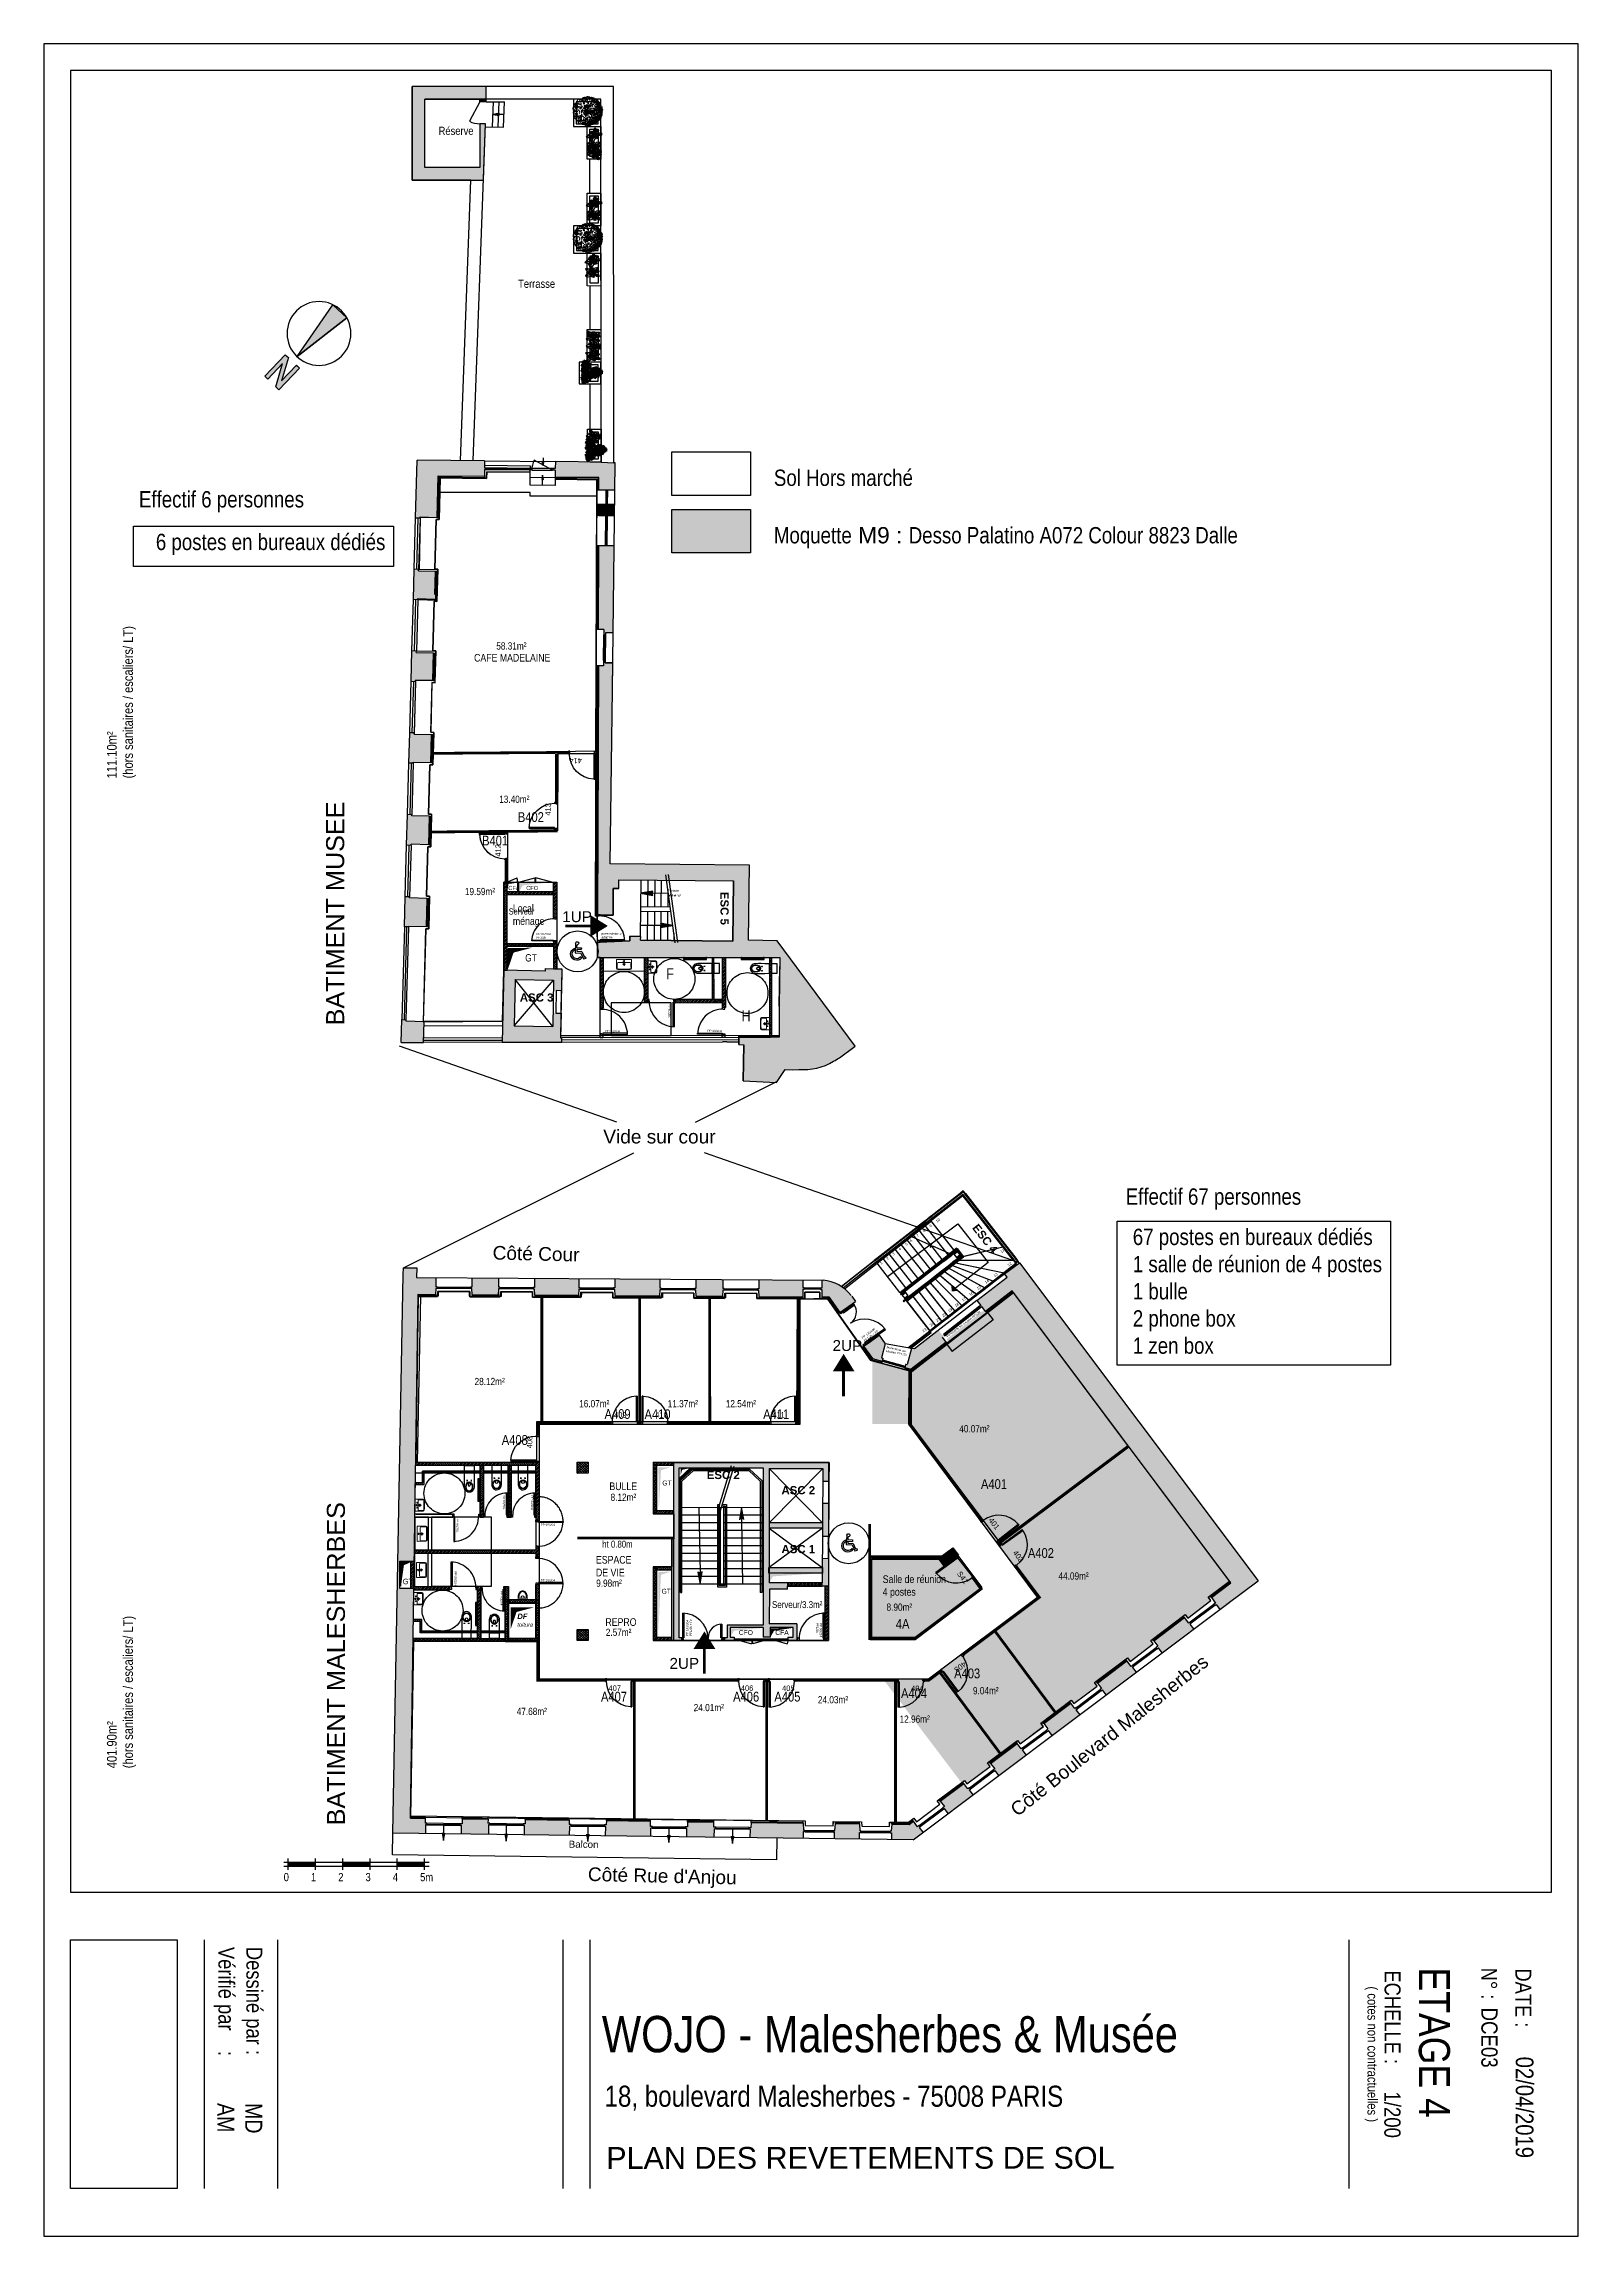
# Paper-space layout 'A3 - SOLS' of a CAD drawing. Extents: x 18.395 to 18.676, y 20.545 to 20.946.
# The model-space entities are those that its viewports show. They can reach past a viewport. Long polylines and large blocks are cut down to what shows.
import ezdxf
from ezdxf.enums import TextEntityAlignment as Align

# ---------------------------------------------------------------- set-up
doc = ezdxf.new("R2010")
doc.units = 0
doc.header["$LTSCALE"] = 0.002
for name, pattern in [('AXES2', [28.575, 19.05, -3.175, 3.175, -3.175]), ('CACHE', [0.375, 0.25, -0.125]), ('CACHE2', [4.7625, 3.175, -1.5875]), ('CONTINU', [0]), ('DASHED', [0.75, 0.5, -0.25]), ('HIDDEN2', [0.1875, 0.125, -0.0625]), ('Tiret', [2.5, 1.25, -1.25])]:
    doc.linetypes.add(name, pattern=pattern)
for name, color, linetype in [('00-SECURITE UP', 12, 'Continuous'), ('01-FAC_CHASSIS', 4, 'Continuous'), ('01-FAC_CHASSIS EXI', 4, 'Continuous'), ('01-STR_MACONNERIE_HACH', 252, 'Continuous'), ('02-CL HACH PLATRE', 6, 'Continuous'), ('02-CLOISON_HACH MACONNERIE', 6, 'Continuous'), ('02-ISOLATION', 6, 'ISOLATION'), ('A-Etiquettes', 7, 'Continuous'), ('A-num pièce', 1, 'Continuous'), ('A-texte', 7, 'Continuous'), ('Exit- Etiquette-incendie', 1, 'Continuous')]:
    doc.layers.add(name, color=color, linetype=linetype)
for name, color, linetype, true_color in [('A-cote', 7, 'Continuous', 0x425746), ('A-MOQUETTE', 7, 'Continuous', 0xd6e1ff), ('A-placo', 30, 'Continuous', 0xff7f00), ('A-projet', 7, 'Continuous', 0x5b6280), ('A-vitré', 7, 'Continuous', 0x61becc), ('Exit- 04-ZON-PLATEAU DE BUREAU', 7, 'Continuous', 0xffc20a), ('V_VEGETATION', 7, 'Continuous', 0x3f7f00)]:
    doc.layers.add(name, color=color, linetype=linetype, true_color=true_color)
doc.layers.add('A-portes', color=7, linetype='Continuous', lineweight=25)
doc.layers.add('A_ARBRES', color=86, linetype='CONTINU', lineweight=15)
doc.styles.add('ARIAL', font='arial.ttf')
doc.styles.add('COTE 100', font='arial.ttf', dxfattribs={"height": 0.15})
doc.styles.add('FTCOM', font='tahoma.ttf')
doc.styles.get("Standard").update_dxf_attribs({"font": 'ARIALN.TTF'})
doc.styles.add('verdana', font='swissc.ttf')
doc.linetypes.add('ISOLATION', pattern='A,0.00254,-2.54,[134,ltypeshp.shx,S=2.54,R=0,X=-2.54,Y=0],-5.08,[134,ltypeshp.shx,S=2.54,R=180,X=2.54,Y=0],-2.54', length=10.16254)
picture_1 = doc.add_image_def('image1.png', size_in_pixel=(3484, 1496))
pattern_1 = [(45, (-0.09, -0.00041), (-0.03367596, 0.03367596), [])]
pattern_2 = [(45, (-0.053227, 0.000115), (-0.03367596, 0.03367596), [])]

# ---------------------------------------------------------------- blocks, each defined once
blk = doc.blocks.new('cartouche AQ - A3')
for p, q in [((0.34744, 0.23914), (0.393, 0.23914)), ((0.34744, 0.10004), (0.393, 0.10004)), ((0.34744, 0.09512), (0.393, 0.09512)), ((0.34744, 0.04281), (0.393, 0.04281)), ((0.34744, 0.02936), (0.393, 0.02936)), ((0.34744, 0.02445), (0.393, 0.02445))]:
    blk.add_line(p, q)
for points in [[(0, 0), (0.40173, 0), (0.40173, 0.28117), (0, 0.28117)], [(0.00489, 0.00489), (0.3387, 0.00489), (0.3387, 0.27628), (0.00489, 0.27628)]]:
    blk.add_lwpolyline(points, close=True)
for s, height, p in [('DATE :      ', 0.0029341, (0.35266, 0.26966)), ('N° :', 0.002849, (0.35257, 0.26344)), ('( cotes non contractuelles )', 0.0018074, (0.35597, 0.24256)), ('Dessiné par :', 0.0029341, (0.34873, 0.03711)), ('Vérifié par    :', 0.0029341, (0.34873, 0.03199))]:
    blk.add_text(s, height=height).set_placement(p)
at = {"insert": (0.35303, 0.24862), "char_height": 0.002934, "width": 0.034069, "attachment_point": 1}
blk.add_mtext('ECHELLE :', dxfattribs=at)
for tag, p, height in [('C_DATE', (0.36884, 0.26973), 0.00324), ('C_VALIDATION', (0.35985, 0.26342), 0.00298), ('C_NIVEAU', (0.35251, 0.25197), 0.00569), ('C_ECHELLE', (0.37522, 0.24564), 0.00297), ('C_AUTEUR', (0.37733, 0.03689), 0.00314), ('C_Verificateur', (0.37733, 0.03177), 0.00314)]:
    blk.add_attdef(tag, p, '', height=height)
for tag, p, height in [('PROJET1', (0.36804, 0.10225), 0.00666), ('ADRESSE1', (0.37802, 0.10274), 0.00386)]:
    blk.add_attdef(tag, p, '', height=height, rotation=90)
image = blk.add_image(picture_1, insert=(0.34744, 0.00489), size_in_units=(0.04555, 0.01956))
image.dxf.flags = 7
blk = doc.blocks.new('echelle')
for p, q in [((0, 0.15), (5.335, 0.15)), ((0, 0), (5.335, 0)), ((0.152, 0.284), (0.152, -0.142)), ((1.152, 0.284), (1.152, -0.142)), ((2.152, 0.284), (2.152, -0.142)), ((3.152, 0.284), (3.152, -0.142)), ((4.152, 0.284), (4.152, -0.142)), ((5.152, 0.284), (5.152, -0.142))]:
    blk.add_line(p, q)
at = {"const_width": 0.15}
for points in [[(0.152, 0.071), (1.152, 0.071)], [(2.152, 0.071), (3.152, 0.071)], [(4.152, 0.071), (5.152, 0.071)]]:
    blk.add_lwpolyline(points, dxfattribs=at)
for s, height, p in [('0', 0.3, (0, -0.553)), ('1', 0.3, (1, -0.553)), ('2', 0.3, (2, -0.553)), ('3', 0.3, (3, -0.553)), ('4', 0.3, (4, -0.553)), ('5m', 0.2997, (5, -0.553))]:
    blk.add_text(s, height=height).set_placement(p)
blk = doc.blocks.new('P_93100')
for p, q in [((0.425, 0.93), (0.465, 0.93)), ((0.425, 0), (0.425, 0.93)), ((0.465, 0), (0.465, 0.93)), ((-0.5, -0.1), (-0.5, 0)), ((-0.5, 0), (-0.465, 0)), ((-0.465, 0), (-0.465, -0.04)), ((0.425, 0), (0.465, 0)), ((0.465, 0), (0.465, -0.04)), ((0.5, 0), (0.465, 0)), ((0.5, -0.1), (0.5, 0)), ((-0.45, -0.1), (-0.5, -0.1)), ((-0.465, -0.04), (-0.45, -0.04)), ((-0.45, -0.04), (-0.45, -0.1)), ((0.465, -0.04), (0.45, -0.04)), ((0.45, -0.04), (0.45, -0.1)), ((0.45, -0.1), (0.5, -0.1))]:
    blk.add_line(p, q)
blk.add_arc((0.465, 0), 0.931, 92.46282, 180)
blk = doc.blocks.new('A$C35293CD7')
at = {"extrusion": (0, 0, -1)}
h = blk.add_hatch(color=256, dxfattribs=at)
h.dxf.hatch_style = 1
h.paths.add_polyline_path([(-2.951, 5.413), (-3.389, 4.87), (-1.396, 3.703)])
h = blk.add_hatch(color=256, dxfattribs=at)
h.dxf.hatch_style = 1
h.paths.add_polyline_path([(-1.333, 3.387), (-1.428, 3.269), (-0.577, 2.585), (-0.48, 2.706), (-0.84, 3.516), (-0.226, 3.023), (-0.128, 3.144), (-0.978, 3.827), (-1.076, 3.706), (-1.076, 3.705), (-0.716, 2.897), (-1.331, 3.39), (-1.428, 3.269)])
for p, q in [((1.396, 3.703), (2.951, 5.413)), ((1.396, 3.703), (3.389, 4.87)), ((3.389, 4.87), (2.951, 5.413)), ((0.128, 3.144), (0.979, 3.828)), ((0.48, 2.707), (0.84, 3.516)), ((1.428, 3.269), (0.577, 2.585)), ((0.978, 3.828), (1.076, 3.706)), ((0.226, 3.023), (0.128, 3.144))]:
    blk.add_line(p, q, dxfattribs=at)
for points in [[(-2.951, 5.413), (-3.389, 4.87), (-1.396, 3.703), (-2.951, 5.413)], [(-1.333, 3.387), (-1.428, 3.269), (-0.577, 2.585), (-0.48, 2.706), (-0.84, 3.516), (-0.226, 3.023), (-0.128, 3.144), (-0.978, 3.827), (-1.076, 3.706), (-1.076, 3.705), (-1.076, 3.705), (-0.716, 2.897), (-1.331, 3.39), (-1.428, 3.269)]]:
    blk.add_lwpolyline(points, close=True, dxfattribs=at)
blk.add_circle((-2.308, 4.435), 1.17, dxfattribs=at)
blk = doc.blocks.new('BLOC_ATT_RENS_100')
at = {"flags": 8}
for tag, p, height in [('TITRE', (-0.416, 0.675), 0.21), ('N°', (-0.416, 0.973), 0.25), ('SURF', (-0.416, 0.373), 0.15), ('EFFECTIF', (-0.416, 0.073), 0.15), ('HSP', (-0.416, -0.236), 0.15), ('REV.SOL', (-0.416, -0.526), 0.15), ('REV.MUR', (-0.416, -0.826), 0.15), ('PLAF', (-0.416, -1.126), 0.15)]:
    blk.add_attdef(tag, p, '', height=height, dxfattribs=at)
at = {"layer": 'Exit- Etiquette-incendie', "flags": 8}
for tag, p in [('SURF.PROG', (-0.416, -1.648)), ('EFFECTIF.MAX', (-0.416, -1.414))]:
    blk.add_attdef(tag, p, '', height=0.15, dxfattribs=at)
blk = doc.blocks.new('wc PMR')
for points in [[(-0.4, 0.241), (-0.4, 0.261), (-0.35, 0.261), (-0.35, 1.061), (-0.4, 1.061), (-0.4, 1.081), (-0.33, 1.081), (-0.33, 0.241), (-0.4, 0.241)], [(0.175, -0.035), (0.175, -0.235), (-0.175, -0.235), (-0.175, -0.035), (0.175, -0.035)]]:
    blk.add_lwpolyline(points)
for points, knots in [([(-0.175, 0.035), (-0.175, 0.035), (-0.179, 0.311), (-0.179, 0.418), (-0.178, 0.524)], [0.1428571, 0.1428571, 0.1428571, 0.1428571, 0.1428572, 0.2857143, 0.2857143, 0.2857143, 0.2857143]), ([(0, 0.704), (0.075, 0.704), (0.136, 0.631), (0.136, 0.54), (0.136, 0.54), (0.136, 0.449), (0.075, 0.375), (0, 0.375), (0, 0.375), (-0.076, 0.375), (-0.137, 0.449), (-0.137, 0.54), (-0.137, 0.54), (-0.137, 0.631), (-0.076, 0.704), (0, 0.704)], [0, 0, 0, 0, 0.25, 0.25, 0.25, 0.25, 0.5, 0.5, 0.5, 0.5, 0.75, 0.75, 0.75, 0.75, 1, 1, 1, 1]), ([(0, 0.692), (0.068, 0.692), (0.123, 0.626), (0.123, 0.545), (0.123, 0.545), (0.123, 0.463), (0.068, 0.397), (0, 0.397), (0, 0.397), (-0.068, 0.397), (-0.123, 0.463), (-0.123, 0.545), (-0.123, 0.545), (-0.123, 0.626), (-0.068, 0.692), (0, 0.692)], [0, 0, 0, 0, 0.25, 0.25, 0.25, 0.25, 0.5, 0.5, 0.5, 0.5, 0.75, 0.75, 0.75, 0.75, 1, 1, 1, 1]), ([(-0.078, 0.322), (-0.074, 0.322), (-0.07, 0.319), (-0.07, 0.315), (-0.07, 0.315), (-0.07, 0.311), (-0.074, 0.307), (-0.078, 0.307), (-0.078, 0.307), (-0.082, 0.307), (-0.085, 0.311), (-0.085, 0.315), (-0.085, 0.315), (-0.085, 0.319), (-0.082, 0.322), (-0.078, 0.322)], [0, 0, 0, 0, 0.25, 0.25, 0.25, 0.25, 0.5, 0.5, 0.5, 0.5, 0.75, 0.75, 0.75, 0.75, 1, 1, 1, 1]), ([(0.045, 0.424), (0.045, 0.42), (0.042, 0.415), (0.038, 0.414), (0.038, 0.414), (0.026, 0.409), (0.013, 0.406), (0, 0.406), (0, 0.406), (-0.013, 0.406), (-0.026, 0.409), (-0.038, 0.414), (-0.038, 0.414), (-0.042, 0.415), (-0.045, 0.42), (-0.045, 0.425), (-0.045, 0.425), (-0.043, 0.457), (-0.046, 0.515), (0, 0.515), (0, 0.515), (0.046, 0.515), (0.044, 0.459), (0.045, 0.424)], [0, 0, 0, 0, 0.166667, 0.166667, 0.166667, 0.166667, 0.333333, 0.333333, 0.333333, 0.333333, 0.5, 0.5, 0.5, 0.5, 0.666667, 0.666667, 0.666667, 0.666667, 0.833333, 0.833333, 0.833333, 0.833333, 1, 1, 1, 1]), ([(0, 0.745), (0, 0.745), (0.072, 0.745), (0.123, 0.702), (0.152, 0.647)], [0.5714286, 0.5714286, 0.5714286, 0.5714286, 0.5714286, 0.7142857, 0.7142857, 0.7142857, 0.7142857]), ([(0.077, 0.322), (0.082, 0.322), (0.085, 0.319), (0.085, 0.315), (0.085, 0.315), (0.085, 0.311), (0.082, 0.307), (0.077, 0.307), (0.077, 0.307), (0.073, 0.307), (0.07, 0.311), (0.07, 0.315), (0.07, 0.315), (0.07, 0.319), (0.073, 0.322), (0.077, 0.322)], [0, 0, 0, 0, 0.25, 0.25, 0.25, 0.25, 0.5, 0.5, 0.5, 0.5, 0.75, 0.75, 0.75, 0.75, 1, 1, 1, 1]), ([(0.152, 0.647), (0.152, 0.647), (0.171, 0.608), (0.178, 0.563), (0.178, 0.524)], [0.7142857, 0.7142857, 0.7142857, 0.7142857, 0.7142857, 0.8571429, 0.8571429, 0.8571429, 0.8571429]), ([(0.178, 0.524), (0.178, 0.524), (0.179, 0.417), (0.178, 0.311), (0.175, 0.035)], [0.8571429, 0.8571429, 0.8571429, 0.8571429, 0.8571429, 1, 1, 1, 1])]:
    blk.add_open_spline(points, degree=3, knots=knots)
for points in [[(-0.178, 0.524), (-0.178, 0.572), (-0.167, 0.629), (-0.136, 0.672)], [(0.175, 0.035), (0.175, 0.035), (-0.175, 0.035), (-0.175, 0.035)], [(-0.136, 0.672), (-0.105, 0.714), (-0.061, 0.745), (0, 0.745)], [(-0.098, 0.315), (-0.098, 0.315), (-0.052, 0.315), (-0.052, 0.315)], [(-0.078, 0.337), (-0.078, 0.337), (-0.078, 0.293), (-0.078, 0.293)], [(0.057, 0.315), (0.057, 0.315), (0.103, 0.315), (0.103, 0.315)], [(0.077, 0.337), (0.077, 0.337), (0.077, 0.294), (0.077, 0.294)]]:
    blk.add_open_spline(points, degree=3)
blk = doc.blocks.new('WC hand 2')
at = {"linetype": 'Continuous'}
for points, knots in [([(-101.887, 114.244), (-101.887, 114.244), (-101.889, 114.431), (-101.89, 114.537), (-101.889, 114.643)], [0.1428571, 0.1428571, 0.1428571, 0.1428571, 0.1428572, 0.2857143, 0.2857143, 0.2857143, 0.2857143]), ([(-101.711, 114.824), (-101.635, 114.824), (-101.574, 114.75), (-101.574, 114.659), (-101.574, 114.659), (-101.574, 114.568), (-101.635, 114.494), (-101.711, 114.494), (-101.711, 114.494), (-101.786, 114.494), (-101.847, 114.568), (-101.847, 114.659), (-101.847, 114.659), (-101.847, 114.75), (-101.786, 114.824), (-101.711, 114.824)], [0, 0, 0, 0, 0.25, 0.25, 0.25, 0.25, 0.5, 0.5, 0.5, 0.5, 0.75, 0.75, 0.75, 0.75, 1, 1, 1, 1]), ([(-101.711, 114.812), (-101.643, 114.812), (-101.588, 114.745), (-101.588, 114.664), (-101.588, 114.664), (-101.588, 114.582), (-101.643, 114.516), (-101.711, 114.516), (-101.711, 114.516), (-101.778, 114.516), (-101.833, 114.582), (-101.833, 114.664), (-101.833, 114.664), (-101.833, 114.745), (-101.778, 114.812), (-101.711, 114.812)], [0, 0, 0, 0, 0.25, 0.25, 0.25, 0.25, 0.5, 0.5, 0.5, 0.5, 0.75, 0.75, 0.75, 0.75, 1, 1, 1, 1]), ([(-101.788, 114.442), (-101.784, 114.442), (-101.781, 114.438), (-101.781, 114.434), (-101.781, 114.434), (-101.781, 114.43), (-101.784, 114.427), (-101.788, 114.427), (-101.788, 114.427), (-101.792, 114.427), (-101.796, 114.43), (-101.796, 114.434), (-101.796, 114.434), (-101.796, 114.438), (-101.792, 114.442), (-101.788, 114.442)], [0, 0, 0, 0, 0.25, 0.25, 0.25, 0.25, 0.5, 0.5, 0.5, 0.5, 0.75, 0.75, 0.75, 0.75, 1, 1, 1, 1]), ([(-101.666, 114.544), (-101.666, 114.539), (-101.669, 114.535), (-101.672, 114.533), (-101.672, 114.533), (-101.684, 114.528), (-101.697, 114.525), (-101.71, 114.525), (-101.71, 114.525), (-101.724, 114.525), (-101.737, 114.528), (-101.749, 114.533), (-101.749, 114.533), (-101.753, 114.535), (-101.755, 114.54), (-101.755, 114.544), (-101.755, 114.544), (-101.754, 114.576), (-101.757, 114.635), (-101.711, 114.635), (-101.711, 114.635), (-101.665, 114.634), (-101.667, 114.578), (-101.666, 114.544)], [0, 0, 0, 0, 0.166667, 0.166667, 0.166667, 0.166667, 0.333333, 0.333333, 0.333333, 0.333333, 0.5, 0.5, 0.5, 0.5, 0.666667, 0.666667, 0.666667, 0.666667, 0.833333, 0.833333, 0.833333, 0.833333, 1, 1, 1, 1]), ([(-101.711, 114.864), (-101.711, 114.864), (-101.638, 114.864), (-101.587, 114.821), (-101.559, 114.766)], [0.5714286, 0.5714286, 0.5714286, 0.5714286, 0.5714286, 0.7142857, 0.7142857, 0.7142857, 0.7142857]), ([(-101.633, 114.442), (-101.629, 114.442), (-101.626, 114.438), (-101.626, 114.434), (-101.626, 114.434), (-101.626, 114.43), (-101.629, 114.427), (-101.633, 114.427), (-101.633, 114.427), (-101.637, 114.427), (-101.64, 114.43), (-101.64, 114.434), (-101.64, 114.434), (-101.64, 114.438), (-101.637, 114.442), (-101.633, 114.442)], [0, 0, 0, 0, 0.25, 0.25, 0.25, 0.25, 0.5, 0.5, 0.5, 0.5, 0.75, 0.75, 0.75, 0.75, 1, 1, 1, 1]), ([(-101.559, 114.766), (-101.559, 114.766), (-101.539, 114.727), (-101.532, 114.682), (-101.532, 114.643)], [0.7142857, 0.7142857, 0.7142857, 0.7142857, 0.7142857, 0.8571429, 0.8571429, 0.8571429, 0.8571429]), ([(-101.532, 114.643), (-101.532, 114.643), (-101.531, 114.537), (-101.533, 114.43), (-101.535, 114.244)], [0.8571429, 0.8571429, 0.8571429, 0.8571429, 0.8571429, 1, 1, 1, 1])]:
    blk.add_open_spline(points, degree=3, knots=knots, dxfattribs=at)
for points in [[(-101.889, 114.643), (-101.888, 114.691), (-101.877, 114.748), (-101.846, 114.791)], [(-101.535, 114.244), (-101.535, 114.244), (-101.887, 114.244), (-101.887, 114.244)], [(-101.846, 114.791), (-101.815, 114.833), (-101.772, 114.864), (-101.711, 114.864)]]:
    blk.add_open_spline(points, degree=3, dxfattribs=at)
at = {"linetype": 'DASHED'}
for points in [[(-101.809, 114.434), (-101.809, 114.434), (-101.763, 114.434), (-101.763, 114.434)], [(-101.788, 114.456), (-101.788, 114.456), (-101.788, 114.412), (-101.788, 114.412)], [(-101.654, 114.434), (-101.654, 114.434), (-101.607, 114.434), (-101.607, 114.434)], [(-101.633, 114.456), (-101.633, 114.456), (-101.633, 114.413), (-101.633, 114.413)]]:
    blk.add_open_spline(points, degree=3, dxfattribs=at)
blk = doc.blocks.new('WC HF')
blk.add_lwpolyline([(-0.175, 0.035), (-0.175, 0.235), (0.175, 0.235), (0.175, 0.035), (-0.175, 0.035)])
at = {"rotation": 180.0036056120651}
blk.add_blockref('WC hand 2', (-101.718, 114.203), dxfattribs=at)
blk = doc.blocks.new('*U25')
at = {"color": 0, "linetype": 'ByBlock', "lineweight": -2}
for p, q in [((-0.059, 0.028), (-0.165, -0.093)), ((0.078, -0.006), (-0.059, 0.028)), ((-0.015, 0.115), (-0.025, 0.075)), ((0.091, 0.046), (-0.025, 0.075)), ((0.101, 0.086), (-0.015, 0.115)), ((0.091, 0.046), (0.078, -0.006)), ((0.101, 0.086), (0.119, 0.159)), ((0.17, 0.19), (0.108, -0.057)), ((0.154, 0.058), (0.143, 0.012)), ((-0.219, -0.108), (-0.192, -0.075)), ((-0.157, -0.149), (-0.219, -0.108)), ((-0.165, -0.093), (-0.192, -0.075)), ((-0.044, -0.019), (-0.157, -0.149)), ((-0.069, -0.111), (-0.1, -0.147)), ((0.108, -0.057), (-0.044, -0.019))]:
    blk.add_line(p, q, dxfattribs=at)
for centre, radius, start, end in [((0.051, -0.074), 0.168, 205.72075, 51.94231), ((0.051, -0.074), 0.126, 197.23743, 43.10137), ((0.129, 0.2), 0.0419, 345.94129, 255.94129)]:
    blk.add_arc(centre, radius, start, end, dxfattribs=at)
blk = doc.blocks.new('PORTE-GA')
at = {"linetype": 'Continuous'}
blk.add_line((0, 0), (-0.27, 0.96), dxfattribs=at)
at = {"color": 0, "linetype": 'ByBlock'}
blk.add_arc((0, 0), 1, 89.9989, 105.9414, dxfattribs=at)
blk = doc.blocks.new('E1147-p.dwg_01')
at = {"lineweight": 0}
for p, q in [((0.15, 0.27), (0.15, -0.27)), ((0.07, -0.39), (0.17, -0.39)), ((0.17, -0.39), (0.27, -0.38)), ((0.27, -0.38), (0.36, -0.37))]:
    blk.add_line(p, q, dxfattribs=at)
blk.add_lwpolyline([(0.36, -0.37), (0.44, -0.35), (0.52, -0.32), (0.58, -0.28), (0.59, -0.27), (0.64, -0.23), (0.69, -0.18), (0.73, -0.12), (0.75, -0.06), (0.76, 0), (0.75, 0.06), (0.73, 0.12), (0.69, 0.18), (0.64, 0.23), (0.59, 0.27), (0.52, 0.32), (0.44, 0.35), (0.36, 0.37), (0.27, 0.38), (0.17, 0.39), (0.07, 0.39), (0, 0.39), (0, -0.39), (0.07, -0.39)], dxfattribs=at)
blk.add_ellipse((0.16, 0), major_axis=(-0.181, 0), ratio=0.728687, start_param=1.570796, end_param=4.712389, dxfattribs=at)
blk.add_open_spline([(0.17, -0.31), (0.21, -0.31), (0.27, -0.31), (0.36, -0.3), (0.44, -0.28), (0.5, -0.25), (0.56, -0.22), (0.61, -0.18), (0.65, -0.14), (0.68, -0.09), (0.7, -0.04), (0.71, 0), (0.7, 0.04), (0.68, 0.09), (0.65, 0.14), (0.61, 0.18), (0.56, 0.22), (0.5, 0.25), (0.44, 0.28), (0.36, 0.3), (0.27, 0.31), (0.2, 0.32), (0.15, 0.3), (0.15, 0.28), (0.15, 0.27)], degree=3, knots=[0, 0, 0, 0, 4.097726, 7.484061, 10.556982, 13.361806, 15.964175, 18.439472, 20.836209, 23.049526, 24.995909, 26.665544, 28.335179, 30.281562, 32.494879, 34.891475, 37.366912, 39.969231, 42.774055, 45.846879, 49.233313, 53.301965, 54.114427, 55.161375, 55.161375, 55.161375, 55.161375], dxfattribs=at)
blk.add_spline([(0.15, -0.27), (0.16, -0.3), (0.17, -0.31)], degree=3, dxfattribs=at)
blk = doc.blocks.new('plante 1')
at = {"layer": 'V_VEGETATION', "color": 114}
for points in [[(12.722, 22.629), (12.699, 22.632), (12.651, 22.625), (12.679, 22.567), (12.722, 22.536)], [(12.894, 22.486), (12.856, 22.523), (12.797, 22.558), (12.736, 22.582), (12.69, 22.61), (12.662, 22.615)], [(12.905, 22.473), (12.872, 22.505), (12.824, 22.517), (12.766, 22.517), (12.708, 22.495), (12.695, 22.478), (12.712, 22.463), (12.748, 22.458), (12.796, 22.447), (12.852, 22.448), (12.883, 22.457), (12.905, 22.473)], [(12.896, 22.488), (12.861, 22.582), (12.807, 22.615), (12.722, 22.629)], [(12.722, 22.536), (12.729, 22.53), (12.761, 22.515)], [(12.92, 22.499), (12.907, 22.502), (12.894, 22.55), (12.87, 22.597), (12.831, 22.626), (12.831, 22.642), (12.878, 22.66), (12.928, 22.66), (12.955, 22.621), (12.955, 22.563), (12.955, 22.523)], [(12.918, 22.5), (12.931, 22.539), (12.926, 22.584), (12.891, 22.626), (12.857, 22.652)], [(12.915, 22.468), (12.921, 22.502), (12.951, 22.523), (12.994, 22.523), (12.994, 22.502), (12.979, 22.471), (12.936, 22.462), (12.915, 22.468)], [(12.915, 22.468), (12.951, 22.483), (12.97, 22.505), (12.994, 22.523)], [(12.985, 22.523), (13.002, 22.539), (13.049, 22.563), (13.11, 22.568), (13.152, 22.555), (13.146, 22.518), (13.107, 22.487), (13.049, 22.476), (13.004, 22.453), (12.955, 22.447), (12.939, 22.46)], [(12.955, 22.529), (12.997, 22.581), (13.067, 22.62), (13.11, 22.668)], [(13.01, 22.544), (13.052, 22.571), (13.102, 22.584), (13.115, 22.613), (13.115, 22.65), (13.11, 22.668), (13.057, 22.666), (12.999, 22.65), (12.981, 22.61), (12.96, 22.576), (12.955, 22.555)], [(12.986, 22.486), (12.997, 22.489), (13.026, 22.502), (13.047, 22.531), (13.083, 22.534), (13.123, 22.539), (13.152, 22.555)], [(12.763, 22.458), (12.713, 22.431), (12.678, 22.395), (12.665, 22.347), (12.715, 22.326), (12.765, 22.332), (12.834, 22.347), (12.865, 22.374), (12.886, 22.416), (12.902, 22.447), (12.889, 22.462)], [(12.665, 22.347), (12.715, 22.368), (12.749, 22.392), (12.791, 22.413), (12.826, 22.424), (12.876, 22.442), (12.893, 22.458)], [(12.905, 22.473), (12.863, 22.48), (12.804, 22.485), (12.738, 22.482), (12.695, 22.478)], [(12.953, 22.381), (12.964, 22.371), (12.985, 22.352), (12.985, 22.322), (12.951, 22.313), (12.894, 22.328), (12.884, 22.359), (12.897, 22.389), (12.906, 22.419)], [(12.912, 22.462), (12.945, 22.45), (12.976, 22.432), (12.985, 22.41), (12.991, 22.386), (12.964, 22.377), (12.921, 22.395), (12.906, 22.419), (12.897, 22.453), (12.912, 22.462)], [(12.904, 22.457), (12.921, 22.435), (12.936, 22.41), (12.957, 22.395), (12.987, 22.385)], [(12.916, 22.403), (12.918, 22.389), (12.927, 22.359), (12.948, 22.337), (12.951, 22.313)], [(12.973, 22.433), (13.003, 22.429), (13.061, 22.432), (13.128, 22.422), (13.152, 22.38), (13.152, 22.34), (13.11, 22.331), (13.064, 22.343), (13.04, 22.374), (12.987, 22.385)], [(12.985, 22.413), (13.046, 22.407), (13.088, 22.38), (13.152, 22.34)]]:
    blk.add_lwpolyline(points, dxfattribs=at)
blk = doc.blocks.new('plante 2')
at = {"layer": 'V_VEGETATION', "color": 114, "linetype": 'Continuous', "transparency": 33554585}
for points in [[(10.961, 22.589, 0.27), (10.948, 22.548, 0.251), (10.94, 22.569, 0.245)], [(10.96, 22.589, 0.268), (10.961, 22.647, 0.25), (10.949, 22.621, 0.247)], [(10.999, 22.586, 0.308), (11.002, 22.586, 0.308), (10.957, 22.59, 0.262), (10.954, 22.59, 0.262)], [(10.982, 22.587, 0.291), (10.978, 22.537, 0.28), (10.969, 22.509, 0.265), (10.964, 22.556, 0.268)], [(10.988, 22.591, 0.294), (10.988, 22.635, 0.279), (11.003, 22.674, 0.281), (10.969, 22.621, 0.266)], [(11.021, 22.583, 0.318), (10.996, 22.506, 0.294), (10.989, 22.56, 0.299)], [(11.084, 22.578, 0.347), (11.087, 22.578, 0.347), (11.002, 22.586, 0.308), (10.999, 22.586, 0.308)], [(11.046, 22.583, 0.329), (11.026, 22.645, 0.305), (11.058, 22.715, 0.303), (11.005, 22.643, 0.296)], [(11.051, 22.581, 0.332), (11.032, 22.49, 0.309), (11.037, 22.443, 0.305), (11.012, 22.503, 0.302)], [(11.086, 22.578, 0.346), (11.064, 22.637, 0.339), (11.11, 22.772, 0.311), (11.035, 22.633, 0.342)], [(11.095, 22.577, 0.346), (11.058, 22.483, 0.332), (11.061, 22.421, 0.32), (11.036, 22.487, 0.334)], [(11.138, 22.573, 0.343), (11.107, 22.478, 0.327), (11.155, 22.383, 0.306), (11.077, 22.466, 0.327)], [(11.253, 22.562, 0.332), (11.256, 22.562, 0.332), (11.087, 22.578, 0.347), (11.084, 22.578, 0.347)], [(11.135, 22.571, 0.342), (11.113, 22.661, 0.33), (11.137, 22.739, 0.314), (11.085, 22.648, 0.335)], [(11.184, 22.571, 0.337), (11.161, 22.653, 0.326), (11.198, 22.784, 0.3), (11.135, 22.655, 0.328)], [(11.191, 22.568, 0.338), (11.176, 22.494, 0.325), (11.179, 22.379, 0.304), (11.144, 22.51, 0.331)], [(11.285, 22.43, 0.501), (11.238, 22.449, 0.506), (11.174, 22.54, 0.474), (11.228, 22.433, 0.521)], [(11.231, 22.564, 0.334), (11.212, 22.668, 0.318), (11.246, 22.773, 0.297), (11.183, 22.668, 0.321)], [(11.242, 22.563, 0.334), (11.218, 22.468, 0.318), (11.215, 22.42, 0.309), (11.203, 22.521, 0.328)], [(11.332, 22.474, 0.455), (11.271, 22.504, 0.46), (11.204, 22.589, 0.432), (11.258, 22.492, 0.472)], [(11.311, 22.45, 0.478), (11.244, 22.485, 0.482), (11.206, 22.536, 0.464), (11.24, 22.465, 0.496)], [(11.267, 22.561, 0.318), (11.25, 22.631, 0.323), (11.26, 22.705, 0.301), (11.228, 22.629, 0.346)], [(11.269, 22.561, 0.317), (11.252, 22.512, 0.317), (11.237, 22.4, 0.293), (11.231, 22.489, 0.329)], [(11.356, 22.493, 0.434), (11.283, 22.536, 0.435), (11.232, 22.607, 0.41), (11.27, 22.522, 0.448)], [(11.38, 22.551, 0.204), (11.383, 22.551, 0.204), (11.256, 22.562, 0.332), (11.253, 22.562, 0.332)], [(11.302, 22.558, 0.283), (11.283, 22.515, 0.287), (11.27, 22.433, 0.272), (11.267, 22.524, 0.306)], [(11.3, 22.556, 0.285), (11.285, 22.617, 0.29), (11.298, 22.711, 0.262), (11.27, 22.649, 0.3)], [(11.37, 22.505, 0.409), (11.324, 22.537, 0.421), (11.279, 22.578, 0.405), (11.322, 22.531, 0.446)], [(11.379, 22.511, 0.372), (11.338, 22.538, 0.384), (11.282, 22.589, 0.363), (11.316, 22.551, 0.398)], [(11.367, 22.503, 0.424), (11.37, 22.503, 0.424), (11.287, 22.429, 0.502), (11.284, 22.429, 0.502)], [(11.332, 22.555, 0.253), (11.31, 22.513, 0.261), (11.294, 22.448, 0.254), (11.294, 22.517, 0.277)], [(11.33, 22.555, 0.254), (11.319, 22.605, 0.258), (11.329, 22.666, 0.238), (11.304, 22.609, 0.272)], [(11.384, 22.518, 0.339), (11.351, 22.54, 0.348), (11.315, 22.574, 0.332), (11.347, 22.539, 0.363)], [(11.429, 22.663, 0.558), (11.37, 22.679, 0.552), (11.319, 22.687, 0.532), (11.383, 22.699, 0.569)], [(11.424, 22.617, 0.512), (11.385, 22.63, 0.517), (11.324, 22.648, 0.502), (11.367, 22.64, 0.533)], [(11.426, 22.629, 0.534), (11.35, 22.653, 0.529), (11.339, 22.657, 0.522), (11.391, 22.658, 0.544)], [(11.432, 22.698, 0.582), (11.357, 22.726, 0.58), (11.348, 22.728, 0.543), (11.387, 22.748, 0.592)], [(11.423, 22.607, 0.475), (11.389, 22.62, 0.484), (11.351, 22.634, 0.476), (11.395, 22.623, 0.503)], [(11.435, 22.725, 0.602), (11.36, 22.758, 0.603), (11.352, 22.762, 0.592), (11.364, 22.773, 0.614)], [(11.362, 22.498, 0.429), (11.401, 22.429, 0.424), (11.425, 22.399, 0.418), (11.367, 22.453, 0.44)], [(11.423, 22.599, 0.442), (11.389, 22.612, 0.455), (11.364, 22.624, 0.454), (11.391, 22.616, 0.472)], [(11.439, 22.761, 0.61), (11.367, 22.786, 0.598), (11.37, 22.784, 0.591), (11.377, 22.802, 0.601)], [(11.395, 22.528, 0.284), (11.398, 22.528, 0.284), (11.37, 22.503, 0.424), (11.367, 22.503, 0.424)], [(11.371, 22.506, 0.407), (11.391, 22.47, 0.412), (11.442, 22.395, 0.398), (11.398, 22.45, 0.428)], [(11.378, 22.513, 0.371), (11.395, 22.48, 0.379), (11.432, 22.424, 0.371), (11.389, 22.482, 0.399)], [(11.503, 22.669, 0.317), (11.469, 22.708, 0.317), (11.38, 22.777, 0.293), (11.46, 22.738, 0.329)], [(11.38, 22.551, 0.204), (11.383, 22.551, 0.204), (11.42, 22.547, 0.05), (11.417, 22.547, 0.05)], [(11.445, 22.826, 0.609), (11.405, 22.834, 0.601), (11.383, 22.847, 0.594), (11.421, 22.848, 0.599)], [(11.385, 22.518, 0.338), (11.401, 22.486, 0.35), (11.429, 22.44, 0.349), (11.397, 22.484, 0.367)], [(11.548, 22.733, 0.338), (11.492, 22.783, 0.325), (11.39, 22.837, 0.304), (11.522, 22.802, 0.331)], [(11.484, 22.642, 0.283), (11.457, 22.68, 0.287), (11.392, 22.732, 0.272), (11.472, 22.689, 0.306)], [(11.467, 22.617, 0.253), (11.441, 22.658, 0.261), (11.393, 22.704, 0.254), (11.452, 22.669, 0.277)], [(11.395, 22.528, 0.284), (11.398, 22.528, 0.284), (11.421, 22.548, 0.112), (11.418, 22.548, 0.112)], [(11.579, 22.777, 0.343), (11.513, 22.85, 0.327), (11.406, 22.856, 0.306), (11.517, 22.883, 0.327)], [(11.519, 22.691, 0.334), (11.448, 22.759, 0.318), (11.408, 22.786, 0.309), (11.501, 22.746, 0.328)], [(11.447, 22.849, 0.603), (11.415, 22.866, 0.593), (11.432, 22.874, 0.593)], [(11.439, 22.578, 0.204), (11.442, 22.578, 0.204), (11.42, 22.547, 0.05), (11.417, 22.547, 0.05)], [(11.433, 22.513, 0.204), (11.436, 22.513, 0.204), (11.42, 22.547, 0.05), (11.417, 22.547, 0.05)], [(11.421, 22.585, 0.389), (11.424, 22.585, 0.389), (11.421, 22.555, 0.216), (11.418, 22.555, 0.216)], [(11.447, 22.556, 0.284), (11.45, 22.556, 0.284), (11.421, 22.548, 0.112), (11.418, 22.548, 0.112)], [(11.421, 22.585, 0.389), (11.424, 22.585, 0.389), (11.428, 22.622, 0.529), (11.425, 22.622, 0.529)], [(11.422, 22.608, 0.477), (11.443, 22.615, 0.489), (11.519, 22.616, 0.468), (11.468, 22.621, 0.503)], [(11.423, 22.6, 0.444), (11.435, 22.605, 0.453), (11.484, 22.605, 0.437), (11.437, 22.61, 0.468)], [(11.424, 22.618, 0.513), (11.453, 22.626, 0.526), (11.513, 22.627, 0.51), (11.45, 22.632, 0.551)], [(11.425, 22.622, 0.529), (11.428, 22.622, 0.529), (11.439, 22.733, 0.607), (11.436, 22.733, 0.607)], [(11.426, 22.637, 0.539), (11.509, 22.654, 0.539), (11.552, 22.642, 0.515), (11.51, 22.673, 0.553)], [(11.431, 22.699, 0.583), (11.503, 22.718, 0.586), (11.523, 22.712, 0.569), (11.493, 22.736, 0.6)], [(11.431, 22.667, 0.56), (11.497, 22.687, 0.564), (11.56, 22.674, 0.536), (11.498, 22.704, 0.577)], [(11.433, 22.513, 0.204), (11.436, 22.513, 0.204), (11.49, 22.397, 0.332), (11.486, 22.397, 0.332)], [(11.436, 22.733, 0.607), (11.439, 22.733, 0.607), (11.446, 22.807, 0.614), (11.443, 22.807, 0.614)], [(11.436, 22.732, 0.605), (11.484, 22.749, 0.611), (11.525, 22.749, 0.579), (11.48, 22.768, 0.625)], [(11.439, 22.578, 0.204), (11.442, 22.578, 0.204), (11.516, 22.682, 0.332), (11.513, 22.682, 0.332)], [(11.441, 22.766, 0.609), (11.491, 22.789, 0.603), (11.522, 22.784, 0.592), (11.489, 22.807, 0.606)], [(11.443, 22.807, 0.614), (11.446, 22.807, 0.614), (11.451, 22.857, 0.6), (11.448, 22.857, 0.6)], [(11.447, 22.556, 0.284), (11.45, 22.556, 0.284), (11.487, 22.566, 0.424), (11.483, 22.566, 0.424)], [(11.448, 22.82, 0.609), (11.484, 22.826, 0.6), (11.495, 22.82, 0.597), (11.473, 22.845, 0.598)], [(11.461, 22.56, 0.338), (11.461, 22.596, 0.35), (11.456, 22.65, 0.349), (11.465, 22.596, 0.367)], [(11.469, 22.562, 0.371), (11.468, 22.598, 0.379), (11.46, 22.666, 0.371), (11.474, 22.594, 0.399)], [(11.462, 22.56, 0.339), (11.481, 22.525, 0.348), (11.499, 22.479, 0.332), (11.486, 22.525, 0.363)], [(11.479, 22.565, 0.407), (11.476, 22.606, 0.412), (11.465, 22.696, 0.398), (11.479, 22.627, 0.428)], [(11.468, 22.619, 0.254), (11.517, 22.604, 0.258), (11.564, 22.564, 0.238), (11.527, 22.614, 0.272)], [(11.47, 22.564, 0.372), (11.494, 22.521, 0.384), (11.522, 22.45, 0.363), (11.508, 22.5, 0.398)], [(11.49, 22.568, 0.429), (11.486, 22.647, 0.424), (11.478, 22.685, 0.418), (11.505, 22.61, 0.44)], [(11.48, 22.565, 0.409), (11.507, 22.516, 0.421), (11.529, 22.46, 0.405), (11.512, 22.521, 0.446)], [(11.483, 22.566, 0.424), (11.487, 22.566, 0.424), (11.594, 22.596, 0.502), (11.591, 22.596, 0.502)], [(11.484, 22.645, 0.285), (11.544, 22.627, 0.29), (11.619, 22.569, 0.262), (11.579, 22.624, 0.3)], [(11.604, 22.811, 0.346), (11.541, 22.89, 0.332), (11.486, 22.919, 0.32), (11.556, 22.907, 0.334)], [(11.523, 22.577, 0.453), (11.517, 22.637, 0.447), (11.492, 22.725, 0.427), (11.54, 22.633, 0.464)], [(11.498, 22.57, 0.434), (11.544, 22.499, 0.435), (11.558, 22.413, 0.41), (11.562, 22.505, 0.448)], [(11.504, 22.671, 0.318), (11.573, 22.65, 0.323), (11.633, 22.604, 0.301), (11.582, 22.67, 0.346)], [(11.557, 22.586, 0.478), (11.556, 22.666, 0.476), (11.507, 22.728, 0.439), (11.573, 22.684, 0.487)], [(11.513, 22.682, 0.332), (11.516, 22.682, 0.332), (11.613, 22.82, 0.347), (11.61, 22.82, 0.347)], [(11.629, 22.847, 0.332), (11.56, 22.91, 0.309), (11.517, 22.929, 0.305), (11.581, 22.921, 0.302)], [(11.525, 22.7, 0.334), (11.624, 22.665, 0.318), (11.698, 22.582, 0.297), (11.639, 22.69, 0.321)], [(11.528, 22.576, 0.455), (11.569, 22.522, 0.46), (11.592, 22.417, 0.432), (11.586, 22.527, 0.472)], [(11.554, 22.737, 0.337), (11.636, 22.716, 0.326), (11.732, 22.619, 0.3), (11.652, 22.738, 0.328)], [(11.558, 22.588, 0.478), (11.602, 22.527, 0.482), (11.613, 22.465, 0.464), (11.614, 22.544, 0.496)], [(11.583, 22.594, 0.497), (11.587, 22.675, 0.498), (11.573, 22.722, 0.487), (11.602, 22.677, 0.509)], [(11.579, 22.78, 0.342), (11.668, 22.754, 0.33), (11.723, 22.695, 0.314), (11.671, 22.784, 0.335)], [(11.589, 22.595, 0.501), (11.623, 22.557, 0.506), (11.641, 22.447, 0.474), (11.639, 22.567, 0.521)], [(11.591, 22.596, 0.502), (11.594, 22.596, 0.502), (11.666, 22.615, 0.509), (11.663, 22.615, 0.509)], [(11.647, 22.872, 0.318), (11.593, 22.933, 0.294), (11.643, 22.912, 0.299)], [(11.618, 22.603, 0.505), (11.615, 22.679, 0.494), (11.601, 22.713, 0.487), (11.634, 22.675, 0.497)], [(11.67, 22.905, 0.291), (11.627, 22.932, 0.28), (11.608, 22.955, 0.265), (11.651, 22.936, 0.268)], [(11.609, 22.819, 0.346), (11.672, 22.808, 0.339), (11.765, 22.701, 0.311), (11.683, 22.835, 0.342)], [(11.61, 22.821, 0.347), (11.613, 22.821, 0.347), (11.662, 22.89, 0.308), (11.659, 22.89, 0.308)], [(11.624, 22.603, 0.505), (11.663, 22.564, 0.499), (11.662, 22.504, 0.487), (11.679, 22.572, 0.501)], [(11.634, 22.85, 0.329), (11.698, 22.837, 0.305), (11.742, 22.775, 0.303), (11.706, 22.857, 0.296)], [(11.644, 22.61, 0.507), (11.649, 22.677, 0.498), (11.666, 22.638, 0.506)], [(11.681, 22.921, 0.27), (11.653, 22.953, 0.251), (11.675, 22.95, 0.245)], [(11.659, 22.89, 0.308), (11.662, 22.89, 0.308), (11.689, 22.928, 0.262), (11.686, 22.928, 0.262)], [(11.663, 22.615, 0.509), (11.666, 22.615, 0.509), (11.714, 22.629, 0.496), (11.711, 22.629, 0.496)], [(11.67, 22.897, 0.294), (11.708, 22.875, 0.279), (11.734, 22.843, 0.281), (11.706, 22.899, 0.266)], [(11.681, 22.621, 0.504), (11.674, 22.66, 0.496), (11.678, 22.685, 0.489), (11.693, 22.651, 0.494)], [(11.677, 22.616, 0.504), (11.695, 22.584, 0.496), (11.695, 22.551, 0.492), (11.709, 22.601, 0.493)], [(11.682, 22.922, 0.268), (11.731, 22.892, 0.25), (11.715, 22.915, 0.247)], [(11.703, 22.627, 0.498), (11.708, 22.662, 0.488), (11.721, 22.65, 0.489)], [(11.704, 22.627, 0.497), (11.726, 22.585, 0.486), (11.728, 22.608, 0.488)], [(11.196, 22.35, 0.497), (11.158, 22.378, 0.486), (11.167, 22.357, 0.488)], [(11.216, 22.373, 0.504), (11.186, 22.393, 0.496), (11.171, 22.422, 0.492), (11.181, 22.372, 0.493)], [(11.258, 22.408, 0.505), (11.206, 22.425, 0.499), (11.18, 22.479, 0.487), (11.195, 22.41, 0.501)], [(11.228, 22.379, 0.509), (11.232, 22.379, 0.509), (11.194, 22.346, 0.496), (11.191, 22.346, 0.496)], [(11.198, 22.351, 0.498), (11.209, 22.317, 0.488), (11.192, 22.323, 0.489)], [(11.214, 22.366, 0.504), (11.239, 22.334, 0.496), (11.246, 22.309, 0.489), (11.217, 22.334, 0.494)], [(11.284, 22.429, 0.502), (11.287, 22.429, 0.502), (11.232, 22.379, 0.509), (11.228, 22.379, 0.509)], [(11.243, 22.392, 0.507), (11.269, 22.33, 0.498), (11.236, 22.357, 0.506)], [(11.263, 22.41, 0.505), (11.299, 22.343, 0.494), (11.328, 22.319, 0.487), (11.28, 22.338, 0.497)], [(11.29, 22.434, 0.497), (11.323, 22.359, 0.498), (11.356, 22.323, 0.487), (11.311, 22.351, 0.509)], [(11.496, 22.377, 0.334), (11.416, 22.309, 0.318), (11.307, 22.286, 0.297), (11.43, 22.284, 0.321)], [(11.311, 22.452, 0.478), (11.347, 22.38, 0.476), (11.418, 22.347, 0.439), (11.34, 22.358, 0.487)], [(11.513, 22.334, 0.337), (11.454, 22.273, 0.326), (11.322, 22.239, 0.3), (11.465, 22.249, 0.328)], [(11.468, 22.441, 0.285), (11.423, 22.398, 0.29), (11.335, 22.362, 0.262), (11.402, 22.369, 0.3)], [(11.337, 22.476, 0.453), (11.369, 22.424, 0.447), (11.431, 22.356, 0.427), (11.346, 22.418, 0.464)], [(11.454, 22.467, 0.254), (11.417, 22.433, 0.258), (11.358, 22.412, 0.238), (11.421, 22.419, 0.272)], [(11.481, 22.41, 0.318), (11.428, 22.361, 0.323), (11.359, 22.332, 0.301), (11.441, 22.343, 0.346)], [(11.556, 22.246, 0.346), (11.516, 22.196, 0.339), (11.376, 22.169, 0.311), (11.534, 22.173, 0.342)], [(11.538, 22.291, 0.342), (11.47, 22.227, 0.33), (11.392, 22.208, 0.314), (11.496, 22.209, 0.335)], [(11.571, 22.208, 0.329), (11.528, 22.159, 0.305), (11.452, 22.152, 0.303), (11.541, 22.142, 0.296)], [(11.453, 22.469, 0.253), (11.501, 22.471, 0.261), (11.565, 22.49, 0.254), (11.505, 22.456, 0.277)], [(11.466, 22.442, 0.283), (11.512, 22.447, 0.287), (11.59, 22.477, 0.272), (11.513, 22.429, 0.306)], [(11.48, 22.412, 0.317), (11.531, 22.422, 0.317), (11.635, 22.464, 0.293), (11.561, 22.415, 0.329)], [(11.486, 22.397, 0.332), (11.49, 22.397, 0.332), (11.56, 22.244, 0.347), (11.557, 22.244, 0.347)], [(11.491, 22.387, 0.334), (11.585, 22.414, 0.318), (11.628, 22.436, 0.309), (11.547, 22.375, 0.328)], [(11.513, 22.341, 0.338), (11.584, 22.365, 0.325), (11.682, 22.425, 0.304), (11.586, 22.329, 0.331)], [(11.594, 22.153, 0.294), (11.556, 22.131, 0.279), (11.515, 22.125, 0.281), (11.577, 22.122, 0.266)], [(11.535, 22.292, 0.343), (11.632, 22.313, 0.327), (11.69, 22.402, 0.306), (11.658, 22.293, 0.327)], [(11.553, 22.254, 0.346), (11.652, 22.269, 0.332), (11.705, 22.302, 0.32), (11.66, 22.247, 0.334)], [(11.557, 22.243, 0.347), (11.561, 22.243, 0.347), (11.596, 22.166, 0.308), (11.593, 22.166, 0.308)], [(11.61, 22.13, 0.268), (11.559, 22.103, 0.25), (11.587, 22.105, 0.247)], [(11.571, 22.214, 0.332), (11.66, 22.242, 0.309), (11.698, 22.27, 0.305), (11.658, 22.219, 0.302)], [(11.584, 22.186, 0.318), (11.663, 22.203, 0.294), (11.62, 22.17, 0.299)], [(11.593, 22.166, 0.308), (11.596, 22.166, 0.308), (11.615, 22.124, 0.262), (11.612, 22.124, 0.262)], [(11.601, 22.15, 0.291), (11.646, 22.173, 0.28), (11.675, 22.178, 0.265), (11.637, 22.15, 0.268)], [(11.609, 22.131, 0.27), (11.651, 22.141, 0.251), (11.637, 22.123, 0.245)]]:
    blk.add_3dface(points, dxfattribs=at)
blk = doc.blocks.new('A$C5C45123F')
at = {"layer": 'A_ARBRES', "color": 114, "transparency": 33554508}
for centre, major_axis, ratio in [((-1.48, 0.09), (-0.0825, -0.0201), 0.173491), ((-1.42, 0.42), (-0.0533, 0.0157), 0.181818), ((-1.38, 0.63), (-0.0725, 0.0441), 0.173491), ((-1.35, 0.3), (-0.0429, 0.0732), 0.173491), ((-1.39, -0.04), (0, 0.0556), 0.181818), ((-1.32, 0.72), (-0.0626, 0.0574), 0.173491), ((-1.34, 0.37), (-0.0249, 0.0285), 0.35903), ((-1.32, 0.51), (-0.0152, 0.048), 0.20698), ((-1.31, 0.44), (-0.0352, -0.0188), 0.268316), ((-1.3, 0.61), (-0.0248, 0.0497), 0.181818), ((-1.28, 0.08), (-0.0248, 0.0497), 0.181818), ((-1.23, 0.59), (-0.0248, 0.0497), 0.181818), ((-1.23, 0.48), (-0.0152, 0.048), 0.20698), ((-1.21, 0.1), (-0.0248, 0.0497), 0.181818), ((-1.15, 0.77), (-0.0533, 0.0157), 0.181818), ((-1.18, 0.33), (0, 0.0379), 0.35903), ((-1.13, 0.98), (-0.0393, 0.0071), 0.268316), ((-1.11, 0.33), (-0.0339, 0.0372), 0.20698), ((-1.09, 0.73), (0, 0.0379), 0.35903), ((-1.06, 0.08), (-0.0393, 0.0071), 0.268316), ((-1.06, 0.73), (0, 0.0556), 0.181818), ((-1.01, 0.9), (-0.0533, 0.0157), 0.181818), ((-1.03, 0.43), (-0.0152, 0.048), 0.20698), ((-0.98, 0.03), (-0.0339, 0.0372), 0.20698), ((-0.91, 0.99), (-0.0533, 0.0157), 0.181818), ((-0.92, 1.15), (-0.0361, 0.0422), 0.181818), ((-0.9, 0.67), (-0.0339, 0.0372), 0.20698), ((-0.89, 0.3), (-0.0393, 0.0071), 0.268316), ((-0.88, 0.43), (-0.0375, -0.0139), 0.268316), ((-0.87, 0.23), (0, 0.0379), 0.35903), ((-0.85, 1.16), (0, 0.0379), 0.35903), ((-0.77, 0.7), (-0.0825, -0.0201), 0.173491), ((-0.77, 0.34), (-0.0825, -0.0201), 0.173491), ((-0.8, 0.63), (-0.0393, 0.0071), 0.268316), ((-0.8, 0.25), (-0.0339, 0.0372), 0.20698), ((-0.77, 1.21), (-0.0248, 0.0497), 0.181818), ((-0.79, 0.92), (0, 0.0556), 0.181818), ((-0.72, 1.11), (-0.0533, 0.0157), 0.181818), ((-0.74, 0.49), (-0.0249, 0.0285), 0.35903), ((-0.72, 0.01), (-0.0375, -0.0139), 0.268316), ((-0.67, 0.46), (-0.0393, 0.0071), 0.268316), ((-0.67, 1.03), (0, 0.0556), 0.181818), ((-0.63, 1.12), (-0.0352, -0.0188), 0.268316), ((-0.63, 1.07), (-0.0249, 0.0285), 0.35903), ((-0.63, 0.1), (0, 0.0379), 0.35903), ((-0.58, 1.32), (-0.0393, 0.0071), 0.268316), ((-0.58, 0.06), (-0.0357, 0.0127), 0.35903), ((-0.58, 0), (-0.0357, 0.0127), 0.35903), ((-0.56, 1.08), (-0.0393, 0.0071), 0.268316), ((-0.54, 0.27), (-0.0357, 0.0127), 0.35903), ((-0.51, 0.81), (-0.0393, 0.0071), 0.268316), ((-0.45, 1.02), (-0.0825, -0.0201), 0.173491), ((-0.49, 1.26), (-0.0248, 0.0497), 0.181818), ((-0.5, 0.74), (0, 0.0379), 0.35903), ((-0.46, 0.21), (-0.0393, 0.0071), 0.268316), ((-0.43, 0.8), (-0.0328, 0.0227), 0.268316), ((-0.43, 0.75), (-0.0339, 0.0372), 0.20698), ((-0.45, 0.33), (-0.0152, 0.048), 0.20698), ((-0.4, 0.51), (-0.0328, 0.0227), 0.268316), ((-0.4, 0.41), (-0.0357, 0.0127), 0.35903), ((-0.39, 0.57), (-0.0393, 0.0071), 0.268316), ((-0.4, 0), (-0.0152, 0.048), 0.20698), ((-0.36, 0.19), (-0.0375, -0.0139), 0.268316), ((-0.37, 1.4), (0, 0.0556), 0.181818), ((-0.33, 1.34), (-0.0393, 0.0071), 0.268316), ((-0.32, 1.14), (-0.0339, 0.0372), 0.20698), ((-0.32, 0.3), (-0.0328, 0.0227), 0.268316), ((-0.32, 0.57), (-0.0328, 0.0227), 0.268316), ((-0.33, 0.48), (0, 0.0379), 0.35903), ((-0.31, 0.04), (-0.0248, 0.0497), 0.181818), ((-0.27, 0.52), (-0.0393, 0.0071), 0.268316), ((-0.27, 0.46), (-0.0328, 0.0227), 0.268316), ((-0.29, 0.35), (-0.0152, 0.048), 0.20698), ((-0.28, 1.03), (0, 0.0379), 0.35903), ((-0.24, 1.11), (-0.0352, -0.0188), 0.268316), ((-0.24, 0.39), (-0.0248, 0.0497), 0.181818), ((-0.23, 0.51), (-0.0256, -0.0306), 0.268316), ((-0.23, 0.12), (-0.0256, -0.0306), 0.268316), ((-0.22, 1.41), (-0.0248, 0.0497), 0.181818), ((-0.2, 0.44), (-0.0256, -0.0306), 0.268316), ((-0.17, 1.25), (-0.0429, 0.0732), 0.173491), ((-0.19, 0.62), (-0.0256, -0.0306), 0.268316), ((-0.19, 0.57), (-0.0357, 0.0127), 0.35903), ((-0.18, 0.48), (-0.0256, -0.0306), 0.268316), ((-0.18, 0.06), (-0.0256, -0.0306), 0.268316), ((-0.16, 0.89), (-0.0339, 0.0372), 0.20698), ((-0.14, 0.37), (-0.0357, 0.0127), 0.35903), ((-0.12, 0.48), (-0.0357, 0.0127), 0.35903), ((-0.12, 0.42), (-0.0256, -0.0306), 0.268316), ((-0.12, 0.14), (-0.0375, -0.0139), 0.268316), ((-0.1, 0.28), (-0.0393, 0.0071), 0.268316), ((-0.12, 1.12), (0, 0.0556), 0.181818), ((-0.1, 0.55), (-0.0248, 0.0497), 0.181818), ((-0.1, 0.8), (0, 0.0379), 0.35903), ((-0.08, 1.42), (0, 0.0556), 0.181818), ((-0.04, 0.06), (-0.0339, 0.0372), 0.20698), ((-0.04, 0.63), (-0.0256, -0.0306), 0.268316), ((-0.04, 0.48), (-0.0256, -0.0306), 0.268316), ((-0.03, 0.59), (-0.0256, -0.0306), 0.268316), ((-0.01, 1.31), (-0.0393, 0.0071), 0.268316), ((-0.02, 0.78), (-0.0248, 0.0497), 0.181818), ((0.03, 0.31), (-0.0825, -0.0201), 0.173491), ((0, 0.87), (-0.0393, 0.0071), 0.268316), ((-0.01, 0.41), (-0.0357, 0.0127), 0.35903), ((-0.01, 0.2), (-0.0248, 0.0497), 0.181818), ((0.05, 0.54), (-0.0339, 0.0372), 0.20698), ((0.04, 0), (-0.0249, 0.0285), 0.35903), ((0.04, 1.37), (0, 0.0556), 0.181818), ((0.06, 0.43), (0, 0.0379), 0.35903), ((0.09, 1.35), (-0.0248, 0.0497), 0.181818), ((0.1, 1.14), (-0.0393, 0.0071), 0.268316), ((0.13, 0.54), (-0.0328, 0.0227), 0.268316), ((0.12, 0.46), (-0.0249, 0.0285), 0.35903), ((0.14, 0.62), (-0.0357, 0.0127), 0.35903), ((0.16, 0.01), (-0.0328, 0.0227), 0.268316), ((0.18, 0.95), (-0.0393, 0.0071), 0.268316), ((0.19, 1.27), (-0.0393, 0.0071), 0.268316), ((0.2, 0.46), (-0.0357, 0.0127), 0.35903), ((0.21, 0.75), (-0.0248, 0.0497), 0.181818), ((0.22, 0.27), (-0.0375, -0.0139), 0.268316), ((0.23, 0.56), (-0.0357, 0.0127), 0.35903), ((0.24, 0.17), (-0.0393, 0.0071), 0.268316), ((0.24, 0.02), (-0.0328, 0.0227), 0.268316), ((0.25, 0.13), (-0.0375, -0.0139), 0.268316), ((0.25, 0.45), (-0.0248, 0.0497), 0.181818), ((0.25, 1.35), (0, 0.0556), 0.181818), ((0.29, 0.91), (-0.0339, 0.0372), 0.20698), ((0.32, 1.28), (-0.0352, -0.0188), 0.268316), ((0.34, 0.61), (-0.0357, 0.0127), 0.35903), ((0.32, 0.05), (0, 0.0556), 0.181818), ((0.35, 0.74), (-0.0248, 0.0497), 0.181818), ((0.37, 0.26), (-0.0375, -0.0139), 0.268316), ((0.38, 1.16), (-0.0393, 0.0071), 0.268316), ((0.39, 0.04), (-0.0429, 0.0732), 0.173491), ((0.39, 1.33), (-0.0248, 0.0497), 0.181818), ((0.42, 0.47), (-0.0339, 0.0372), 0.20698), ((0.48, 0.64), (-0.0825, -0.0201), 0.173491), ((0.45, 0.05), (-0.0328, 0.0227), 0.268316), ((0.53, 0.9), (-0.0825, -0.0201), 0.173491), ((0.48, 0.99), (-0.0248, 0.0497), 0.181818), ((0.5, 0.26), (-0.0248, 0.0497), 0.181818), ((0.5, 0.05), (-0.0152, 0.048), 0.20698), ((0.56, 1.32), (-0.0339, 0.0372), 0.20698), ((0.61, 1.08), (-0.0626, 0.0574), 0.173491), ((0.58, 0.05), (-0.0328, 0.0227), 0.268316), ((0.59, 0.21), (-0.0375, -0.0139), 0.268316), ((0.58, -0.03), (-0.0256, -0.0306), 0.268316), ((0.58, 0.73), (0, 0.0556), 0.181818), ((0.65, 1.12), (-0.0725, 0.0441), 0.173491), ((0.63, 0.83), (-0.0352, -0.0188), 0.268316), ((0.63, 0.1), (-0.0249, 0.0285), 0.35903), ((0.66, 0.49), (-0.0248, 0.0497), 0.181818), ((0.72, 0.32), (-0.0825, -0.0201), 0.173491), ((0.69, 0), (-0.0357, 0.0127), 0.35903), ((0.69, 1.22), (-0.0248, 0.0497), 0.181818), ((0.69, 0.19), (-0.0256, -0.0306), 0.268316), ((0.72, 0.15), (-0.0256, -0.0306), 0.268316), ((0.75, 0.68), (-0.0248, 0.0497), 0.181818), ((0.79, -0.01), (-0.0626, 0.0574), 0.173491), ((0.79, 0.43), (-0.0429, 0.0732), 0.173491), ((0.77, 0.83), (-0.0152, 0.048), 0.20698), ((0.83, 1), (-0.0375, -0.0139), 0.268316), ((0.87, 0.9), (-0.0626, 0.0574), 0.173491), ((0.85, 0.21), (-0.0393, 0.0071), 0.268316), ((0.85, 0.12), (-0.0375, -0.0139), 0.268316), ((0.86, 0.77), (-0.0361, 0.0422), 0.181818), ((0.87, 1.07), (-0.0361, 0.0422), 0.181818), ((0.9, 0.59), (-0.0429, 0.0732), 0.173491), ((0.86, 0.43), (0, 0.0379), 0.35903), ((0.89, 0.34), (-0.0249, 0.0285), 0.35903), ((0.92, 0.98), (-0.0533, 0.0157), 0.181818), ((0.92, 0.25), (-0.0357, 0.0127), 0.35903), ((0.92, 0.04), (-0.0393, 0.0071), 0.268316), ((0.95, 1.02), (-0.0533, 0.0157), 0.181818), ((0.99, 0.73), (-0.0825, -0.0201), 0.173491), ((0.95, 0.84), (-0.0152, 0.048), 0.20698), ((0.99, 0.14), (-0.0375, -0.0139), 0.268316), ((1.02, 0.49), (-0.0533, 0.0157), 0.181818), ((1, 0.61), (-0.0248, 0.0497), 0.181818), ((1.01, 0.3), (-0.0375, -0.0139), 0.268316), ((1.04, 0.95), (-0.0375, -0.0139), 0.268316), ((1.05, 0.64), (-0.0361, 0.0422), 0.181818), ((1.03, 0.22), (-0.0152, 0.048), 0.20698), ((1.07, 0.85), (-0.0248, 0.0497), 0.181818), ((1.05, 0.09), (0, 0.0556), 0.181818), ((1.1, 0.72), (-0.0352, -0.0188), 0.268316), ((1.08, 0.36), (0, 0.0556), 0.181818), ((1.1, 0.23), (-0.0249, 0.0285), 0.35903), ((1.11, 0.12), (-0.0361, 0.0422), 0.181818), ((1.14, 0.63), (-0.0626, 0.0574), 0.173491), ((1.14, 0.53), (-0.0375, -0.0139), 0.268316), ((1.11, 0.47), (0, 0.0556), 0.181818), ((1.17, 0.31), (-0.0626, 0.0574), 0.173491), ((1.14, 0.79), (-0.0249, 0.0285), 0.35903), ((1.15, 0), (-0.0248, 0.0497), 0.181818), ((1.17, 0.86), (-0.0248, 0.0497), 0.181818), ((1.2, 0.73), (-0.0533, 0.0157), 0.181818), ((1.18, 0.17), (-0.0328, 0.0227), 0.268316), ((1.22, 0.49), (-0.0249, 0.0285), 0.35903), ((1.24, 0.69), (-0.0249, 0.0285), 0.35903), ((1.24, 0.4), (-0.0352, -0.0188), 0.268316), ((1.28, 0.31), (-0.0626, 0.0574), 0.173491), ((1.28, 0.1), (-0.0533, 0.0157), 0.181818), ((1.26, 0.21), (-0.0249, 0.0285), 0.35903), ((1.27, 0.51), (-0.0248, 0.0497), 0.181818), ((1.27, -0.01), (-0.0249, 0.0285), 0.35903), ((1.34, 0.34), (-0.0626, 0.0574), 0.173491), ((1.36, 0.19), (-0.0352, -0.0188), 0.268316), ((1.38, 0.06), (-0.0361, 0.0422), 0.181818), ((1.38, 0.01), (-0.0357, 0.0127), 0.35903), ((1.41, 0.13), (-0.0357, 0.0127), 0.35903), ((1.45, 0.11), (-0.0361, 0.0422), 0.181818), ((-1.49, -0.21), (-0.0393, 0.0071), 0.268316), ((-1.45, -0.52), (-0.0393, 0.0071), 0.268316), ((-1.39, -0.58), (-0.0328, 0.0227), 0.268316), ((-1.32, -0.72), (-0.0825, -0.0201), 0.173491), ((-1.33, -0.29), (-0.0533, 0.0157), 0.181818), ((-1.33, -0.43), (-0.0357, 0.0127), 0.35903), ((-1.31, -0.34), (-0.0352, -0.0188), 0.268316), ((-1.26, -0.2), (-0.0339, 0.0372), 0.20698), ((-1.24, -0.84), (-0.0248, 0.0497), 0.181818), ((-1.18, -0.09), (-0.0825, -0.0201), 0.173491), ((-1.2, -0.36), (-0.0429, 0.0732), 0.173491), ((-1.18, -0.26), (-0.0375, -0.0139), 0.268316), ((-1.14, -0.32), (-0.0533, 0.0157), 0.181818), ((-1.16, -0.59), (-0.0393, 0.0071), 0.268316), ((-1.12, -0.48), (-0.0328, 0.0227), 0.268316), ((-1.11, -1.03), (-0.0393, 0.0071), 0.268316), ((-1.09, -0.68), (-0.0357, 0.0127), 0.35903), ((-1.07, -0.82), (-0.0375, -0.0139), 0.268316), ((-1, -1.13), (-0.0825, -0.0201), 0.173491), ((-1.02, -0.58), (-0.0357, 0.0127), 0.35903), ((-1.03, -1.06), (-0.0328, 0.0227), 0.268316), ((-1.01, -0.95), (-0.0328, 0.0227), 0.268316), ((-0.98, -0.8), (-0.0393, 0.0071), 0.268316), ((-0.96, -0.68), (-0.0357, 0.0127), 0.35903), ((-0.92, -0.08), (-0.0393, 0.0071), 0.268316), ((-0.92, -0.24), (-0.0248, 0.0497), 0.181818), ((-0.84, -0.58), (-0.0825, -0.0201), 0.173491), ((-0.88, -0.48), (-0.0256, -0.0306), 0.268316), ((-0.88, -1), (-0.0248, 0.0497), 0.181818), ((-0.87, -0.54), (-0.0256, -0.0306), 0.268316), ((-0.86, -0.96), (-0.0328, 0.0227), 0.268316), ((-0.85, -1.21), (-0.0248, 0.0497), 0.181818), ((-0.83, -0.71), (-0.0328, 0.0227), 0.268316), ((-0.82, -0.65), (-0.0256, -0.0306), 0.268316), ((-0.78, -0.5), (-0.0256, -0.0306), 0.268316), ((-0.8, -0.9), (0, 0.0379), 0.35903), ((-0.75, -1.04), (-0.0375, -0.0139), 0.268316), ((-0.75, -0.61), (-0.0248, 0.0497), 0.181818), ((-0.74, -0.82), (-0.0352, -0.0188), 0.268316), ((-0.69, -1.32), (-0.0825, -0.0201), 0.173491), ((-0.74, -0.7), (-0.0256, -0.0306), 0.268316), ((-0.72, -0.36), (-0.0393, 0.0071), 0.268316), ((-0.73, -0.52), (-0.0256, -0.0306), 0.268316), ((-0.72, -0.59), (-0.0328, 0.0227), 0.268316), ((-0.72, -0.16), (-0.0248, 0.0497), 0.181818), ((-0.71, -0.89), (-0.0328, 0.0227), 0.268316), ((-0.69, -0.57), (-0.0328, 0.0227), 0.268316), ((-0.67, -1.07), (-0.0533, 0.0157), 0.181818), ((-0.67, -0.46), (-0.0256, -0.0306), 0.268316), ((-0.67, -1.15), (-0.0248, 0.0497), 0.181818), ((-0.64, -0.05), (-0.0375, -0.0139), 0.268316), ((-0.6, -1.4), (-0.0248, 0.0497), 0.181818), ((-0.58, -1.37), (-0.0152, 0.048), 0.20698), ((-0.57, -1.23), (-0.0152, 0.048), 0.20698), ((-0.55, -1.31), (-0.0393, 0.0071), 0.268316), ((-0.55, -0.6), (-0.0248, 0.0497), 0.181818), ((-0.51, -1.02), (-0.0393, 0.0071), 0.268316), ((-0.5, -0.01), (-0.0393, 0.0071), 0.268316), ((-0.5, -0.23), (-0.0339, 0.0372), 0.20698), ((-0.51, -0.87), (-0.0248, 0.0497), 0.181818), ((-0.51, -1.18), (-0.0152, 0.048), 0.20698), ((-0.46, -0.97), (-0.0357, 0.0127), 0.35903), ((-0.47, -0.34), (0, 0.0379), 0.35903), ((-0.45, -1.24), (-0.0352, -0.0188), 0.268316), ((-0.43, -0.13), (-0.0357, 0.0127), 0.35903), ((-0.41, -0.72), (-0.0256, -0.0306), 0.268316), ((-0.4, -1.03), (-0.0375, -0.0139), 0.268316), ((-0.41, -1.42), (-0.0248, 0.0497), 0.181818), ((-0.39, -0.38), (-0.0357, 0.0127), 0.35903), ((-0.39, -0.96), (-0.0339, 0.0372), 0.20698), ((-0.33, -1.29), (-0.0725, 0.0441), 0.173491), ((-0.38, -1.34), (-0.0152, 0.048), 0.20698), ((-0.35, -0.26), (-0.0248, 0.0497), 0.181818), ((-0.37, -1.1), (0, 0.0379), 0.35903), ((-0.34, -0.41), (-0.0256, -0.0306), 0.268316), ((-0.27, -0.47), (-0.0825, -0.0201), 0.173491), ((-0.27, -1.09), (-0.0725, 0.0441), 0.173491), ((-0.31, -0.54), (-0.0248, 0.0497), 0.181818), ((-0.29, -0.9), (-0.0375, -0.0139), 0.268316), ((-0.3, -1.17), (-0.0248, 0.0497), 0.181818), ((-0.28, -1.01), (-0.0393, 0.0071), 0.268316), ((-0.27, -0.39), (-0.0256, -0.0306), 0.268316), ((-0.26, -0.82), (-0.0339, 0.0372), 0.20698), ((-0.26, -0.13), (-0.0256, -0.0306), 0.268316), ((-0.28, -1.49), (0, 0.0556), 0.181818), ((-0.25, -0.75), (-0.0256, -0.0306), 0.268316), ((-0.23, -0.23), (-0.0256, -0.0306), 0.268316), ((-0.21, -0.18), (-0.0375, -0.0139), 0.268316), ((-0.22, -0.29), (-0.0256, -0.0306), 0.268316), ((-0.23, -1.29), (-0.0152, 0.048), 0.20698), ((-0.15, -0.03), (-0.0848, -0.0036), 0.173491), ((-0.2, -0.36), (-0.0256, -0.0306), 0.268316), ((-0.18, -0.11), (-0.0256, -0.0306), 0.268316), ((-0.2, -1.46), (0, 0.0556), 0.181818), ((-0.16, -0.96), (-0.0375, -0.0139), 0.268316), ((-0.15, -1.46), (-0.0339, 0.0372), 0.20698), ((-0.17, -1.29), (0, 0.0556), 0.181818), ((-0.15, -1.38), (-0.0249, 0.0285), 0.35903), ((-0.13, -0.64), (-0.0375, -0.0139), 0.268316), ((-0.13, -0.28), (-0.0248, 0.0497), 0.181818), ((-0.12, -0.47), (-0.0375, -0.0139), 0.268316), ((-0.12, -0.88), (-0.0375, -0.0139), 0.268316), ((-0.11, -0.82), (-0.0248, 0.0497), 0.181818), ((-0.09, -0.08), (-0.0375, -0.0139), 0.268316), ((-0.1, -0.14), (-0.0256, -0.0306), 0.268316), ((-0.08, -1.23), (-0.0375, -0.0139), 0.268316), ((-0.07, -0.18), (-0.0375, -0.0139), 0.268316), ((-0.08, -1.09), (-0.0248, 0.0497), 0.181818), ((-0.07, -1.36), (-0.0339, 0.0372), 0.20698), ((-0.06, -0.26), (-0.0375, -0.0139), 0.268316), ((-0.06, -0.34), (-0.0152, 0.048), 0.20698), ((-0.05, -0.95), (-0.0256, -0.0306), 0.268316), ((-0.03, -0.32), (-0.0357, 0.0127), 0.35903), ((-0.02, -0.71), (-0.0375, -0.0139), 0.268316), ((-0.02, -0.17), (-0.0328, 0.0227), 0.268316), ((-0.02, -1.27), (-0.0249, 0.0285), 0.35903), ((0.03, -1.45), (-0.0429, 0.0732), 0.173491), ((0.01, -0.29), (-0.0152, 0.048), 0.20698), ((0.03, -0.55), (-0.0352, -0.0188), 0.268316), ((0.03, -0.59), (-0.0375, -0.0139), 0.268316), ((0.02, -0.07), (-0.0152, 0.048), 0.20698), ((0.04, -0.14), (-0.0357, 0.0127), 0.35903), ((0.02, -1.35), (0, 0.0556), 0.181818), ((0.07, -0.26), (-0.0339, 0.0372), 0.20698), ((0.08, -1.26), (-0.0393, 0.0071), 0.268316), ((0.06, -1.11), (0, 0.0556), 0.181818), ((0.1, -0.19), (-0.0375, -0.0139), 0.268316), ((0.1, -0.88), (-0.0393, 0.0071), 0.268316), ((0.09, -0.1), (-0.0152, 0.048), 0.20698), ((0.1, -0.06), (-0.0152, 0.048), 0.20698), ((0.12, -1.09), (-0.0339, 0.0372), 0.20698), ((0.11, -1.4), (-0.0152, 0.048), 0.20698), ((0.13, -0.92), (-0.0375, -0.0139), 0.268316), ((0.14, -0.18), (-0.0328, 0.0227), 0.268316), ((0.13, -0.68), (-0.0248, 0.0497), 0.181818), ((0.11, -1.2), (0, 0.0556), 0.181818), ((0.15, -1.3), (-0.0339, 0.0372), 0.20698), ((0.15, -0.1), (-0.0256, -0.0306), 0.268316), ((0.15, -0.3), (-0.0256, -0.0306), 0.268316), ((0.19, -0.85), (-0.0352, -0.0188), 0.268316), ((0.2, -0.15), (-0.0357, 0.0127), 0.35903), ((0.2, -0.24), (-0.0357, 0.0127), 0.35903), ((0.2, -0.7), (-0.0375, -0.0139), 0.268316), ((0.19, -1.13), (0, 0.0556), 0.181818), ((0.21, -0.09), (-0.0152, 0.048), 0.20698), ((0.2, -1.4), (0, 0.0556), 0.181818), ((0.23, -0.37), (-0.0248, 0.0497), 0.181818), ((0.25, -0.03), (-0.0357, 0.0127), 0.35903), ((0.24, -0.79), (-0.0256, -0.0306), 0.268316), ((0.23, -1.28), (-0.0152, 0.048), 0.20698), ((0.24, -1), (0, 0.0556), 0.181818), ((0.26, -1.39), (-0.0339, 0.0372), 0.20698), ((0.27, -0.11), (-0.0152, 0.048), 0.20698), ((0.27, -1.08), (-0.0339, 0.0372), 0.20698), ((0.29, -0.19), (-0.0375, -0.0139), 0.268316), ((0.3, -1.27), (-0.0249, 0.0285), 0.35903), ((0.3, -0.06), (-0.0248, 0.0497), 0.181818), ((0.31, -0.6), (-0.0375, -0.0139), 0.268316), ((0.3, -0.73), (-0.0256, -0.0306), 0.268316), ((0.33, -0.43), (-0.0256, -0.0306), 0.268316), ((0.32, -1.35), (0, 0.0556), 0.181818), ((0.33, -0.94), (0, 0.0556), 0.181818), ((0.36, -1.23), (-0.0339, 0.0372), 0.20698), ((0.36, -0.5), (-0.0375, -0.0139), 0.268316), ((0.37, -0.33), (-0.0248, 0.0497), 0.181818), ((0.39, -0.06), (-0.0328, 0.0227), 0.268316), ((0.39, -0.59), (-0.0393, 0.0071), 0.268316), ((0.37, -0.93), (-0.0152, 0.048), 0.20698), ((0.4, -0.13), (-0.0357, 0.0127), 0.35903), ((0.4, -0.17), (-0.0357, 0.0127), 0.35903), ((0.37, -1.34), (0, 0.0556), 0.181818), ((0.41, -0.28), (-0.0328, 0.0227), 0.268316), ((0.4, -1.09), (-0.0249, 0.0285), 0.35903), ((0.42, -0.21), (-0.0357, 0.0127), 0.35903), ((0.42, -1.26), (-0.0352, -0.0188), 0.268316), ((0.44, -0.83), (-0.0248, 0.0497), 0.181818), ((0.46, -0.71), (-0.0339, 0.0372), 0.20698), ((0.43, -1.17), (0, 0.0556), 0.181818), ((0.48, -1), (-0.0249, 0.0285), 0.35903), ((0.48, -1.35), (-0.0248, 0.0497), 0.181818), ((0.5, -0.27), (-0.0357, 0.0127), 0.35903), ((0.51, -0.07), (-0.0328, 0.0227), 0.268316), ((0.56, -0.54), (-0.0725, 0.0441), 0.173491), ((0.52, -0.8), (-0.0357, 0.0127), 0.35903), ((0.5, -1.12), (-0.0152, 0.048), 0.20698), ((0.52, -0.2), (-0.0375, -0.0139), 0.268316), ((0.54, -0.4), (-0.0375, -0.0139), 0.268316), ((0.55, -0.71), (-0.0375, -0.0139), 0.268316), ((0.55, -0.87), (-0.0375, -0.0139), 0.268316), ((0.53, -1.21), (0, 0.0556), 0.181818), ((0.56, -1.32), (-0.0248, 0.0497), 0.181818), ((0.58, -1.27), (-0.0393, 0.0071), 0.268316), ((0.58, -1.03), (0, 0.0556), 0.181818), ((0.67, -0.35), (-0.0825, -0.0201), 0.173491), ((0.62, -0.11), (-0.0357, 0.0127), 0.35903), ((0.64, -0.3), (-0.0352, -0.0188), 0.268316), ((0.65, -0.05), (-0.0357, 0.0127), 0.35903), ((0.68, -0.2), (-0.0626, 0.0574), 0.173491), ((0.66, -0.45), (-0.0375, -0.0139), 0.268316), ((0.68, -0.79), (-0.0429, 0.0732), 0.173491), ((0.65, -1.17), (0, 0.0556), 0.181818), ((0.68, -0.7), (-0.0249, 0.0285), 0.35903), ((0.69, -0.97), (-0.0352, -0.0188), 0.268316), ((0.66, -1.04), (0, 0.0556), 0.181818), ((0.66, -1.31), (0, 0.0556), 0.181818), ((0.71, -1.02), (-0.0357, 0.0127), 0.35903), ((0.7, -1.13), (-0.0248, 0.0497), 0.181818), ((0.71, -1.27), (-0.0361, 0.0422), 0.181818), ((0.72, -1.25), (-0.0357, 0.0127), 0.35903), ((0.74, -0.53), (-0.0352, -0.0188), 0.268316), ((0.79, -0.88), (-0.0825, -0.0201), 0.173491), ((0.78, -0.34), (-0.0429, 0.0732), 0.173491), ((0.77, -0.66), (-0.0357, 0.0127), 0.35903), ((0.82, -0.72), (-0.0825, -0.0201), 0.173491), ((0.79, -1.18), (-0.0429, 0.0732), 0.173491), ((0.76, -1.02), (0, 0.0556), 0.181818), ((0.81, -0.26), (-0.0533, 0.0157), 0.181818), ((0.8, -0.81), (-0.0375, -0.0139), 0.268316), ((0.8, -1.12), (-0.0357, 0.0127), 0.35903), ((0.81, -1.02), (-0.0248, 0.0497), 0.181818), ((0.84, -0.95), (-0.0393, 0.0071), 0.268316), ((0.84, -0.58), (0, 0.0556), 0.181818), ((0.85, -0.14), (0, 0.0379), 0.35903), ((0.88, -1.18), (-0.0339, 0.0372), 0.20698), ((0.89, -0.2), (-0.0393, 0.0071), 0.268316), ((0.93, -0.34), (-0.0825, -0.0201), 0.173491), ((0.89, -0.58), (-0.0361, 0.0422), 0.181818), ((0.89, -1.09), (-0.0393, 0.0071), 0.268316), ((0.91, -0.88), (-0.0393, 0.0071), 0.268316), ((0.95, -1.03), (-0.0825, -0.0201), 0.173491), ((0.93, -0.54), (-0.0533, 0.0157), 0.181818), ((0.92, -0.81), (-0.0361, 0.0422), 0.181818), ((0.92, -0.28), (-0.0357, 0.0127), 0.35903), ((0.93, -0.4), (-0.0357, 0.0127), 0.35903), ((0.93, -0.67), (-0.0249, 0.0285), 0.35903), ((0.94, -0.49), (-0.0357, 0.0127), 0.35903), ((0.94, -0.95), (-0.0328, 0.0227), 0.268316), ((0.95, -1.1), (-0.0328, 0.0227), 0.268316), ((0.95, -0.2), (-0.0152, 0.048), 0.20698), ((0.98, -0.66), (-0.0393, 0.0071), 0.268316), ((0.99, -0.87), (-0.0328, 0.0227), 0.268316), ((1.03, -0.93), (-0.0725, 0.0441), 0.173491), ((1, -0.09), (-0.0375, -0.0139), 0.268316), ((1, -0.47), (-0.0361, 0.0422), 0.181818), ((1.03, -0.42), (-0.0533, 0.0157), 0.181818), ((1.06, -0.73), (-0.0825, -0.0201), 0.173491), ((1.03, -0.78), (-0.0393, 0.0071), 0.268316), ((1.04, -0.57), (-0.0375, -0.0139), 0.268316), ((1.04, -0.83), (-0.0352, -0.0188), 0.268316), ((1.04, -0.97), (-0.0249, 0.0285), 0.35903), ((1.12, -0.24), (-0.0825, -0.0201), 0.173491), ((1.06, -0.65), (-0.0357, 0.0127), 0.35903), ((1.1, -0.09), (-0.0533, 0.0157), 0.181818), ((1.08, -0.14), (-0.0249, 0.0285), 0.35903), ((1.1, -0.48), (-0.0357, 0.0127), 0.35903), ((1.07, -0.89), (0, 0.0556), 0.181818), ((1.12, -0.83), (-0.0533, 0.0157), 0.181818), ((1.14, -0.95), (-0.0533, 0.0157), 0.181818), ((1.13, -0.58), (-0.0328, 0.0227), 0.268316), ((1.14, -0.07), (-0.0361, 0.0422), 0.181818), ((1.13, -0.78), (-0.0328, 0.0227), 0.268316), ((1.15, -0.38), (-0.0352, -0.0188), 0.268316), ((1.16, -0.69), (-0.0361, 0.0422), 0.181818), ((1.17, -0.9), (-0.0328, 0.0227), 0.268316), ((1.2, -0.68), (-0.0626, 0.0574), 0.173491), ((1.17, -0.45), (0, 0.0556), 0.181818), ((1.21, -0.56), (-0.0352, -0.0188), 0.268316), ((1.22, -0.42), (-0.0249, 0.0285), 0.35903), ((1.23, -0.06), (-0.0375, -0.0139), 0.268316), ((1.26, -0.33), (-0.0626, 0.0574), 0.173491), ((1.22, -0.15), (0, 0.0379), 0.35903), ((1.21, -0.8), (0, 0.0556), 0.181818), ((1.25, -0.38), (-0.0361, 0.0422), 0.181818), ((1.25, -0.22), (-0.0256, -0.0306), 0.268316), ((1.3, -0.46), (-0.0533, 0.0157), 0.181818), ((1.31, -0.66), (-0.0533, 0.0157), 0.181818), ((1.27, -0.5), (0, 0.0379), 0.35903), ((1.3, -0.27), (-0.0375, -0.0139), 0.268316), ((1.29, -0.11), (0, 0.0556), 0.181818), ((1.32, -0.58), (-0.0249, 0.0285), 0.35903), ((1.3, -0.72), (0, 0.0556), 0.181818), ((1.34, -0.07), (-0.0248, 0.0497), 0.181818), ((1.39, -0.18), (-0.0626, 0.0574), 0.173491), ((1.36, -0.24), (-0.0357, 0.0127), 0.35903), ((1.37, -0.32), (-0.0361, 0.0422), 0.181818), ((1.34, -0.35), (0, 0.0556), 0.181818), ((1.42, -0.08), (-0.0249, 0.0285), 0.35903)]:
    blk.add_ellipse(centre, major_axis=major_axis, ratio=ratio, dxfattribs=at)
blk = doc.blocks.new('A$C3A121032')
at = {"layer": 'A_ARBRES', "color": 114, "flags": 128}
for points in [[(-1.83, 1.3, 0.414214), (-2.19, 1.21, 0.459935), (-2.09, 0.9, 0.349896), (-2.52, 0.49, 0.286029), (-2.29, -0.04, 0.286029)], [(-2.2, 0.03, 0.380199), (-2.48, -0.2, 0.449066), (-2.25, -0.48, 0.207987), (-2.3, -1.04, 0.302776), (-1.88, -1.42, 0.302776)], [(-0.41, 2.01, 0.268773), (-0.46, 2.19, 0.272179), (-0.64, 2.3, 0.341858), (-1.03, 2.02, 0.843657), (-1.7, 1.16)], [(1.1, 2.03, 0.793073), (0.9, 2.23, 0.641698), (0.54, 2.2, 0.107924), (0.48, 2.3, 0.188686), (0.08, 2.47, 0.355041), (-0.4, 2.12, 0.355041)], [(1.87, 0.83, 0.268045), (2.07, 1.11, 0.44711), (1.73, 1.5, 0.791627), (1.39, 1.91, 0.791627)], [(2.18, -0.25, 0.961047), (2.22, 0.25, 0.39603), (2.46, 0.69, 0.253927), (2.02, 0.93, 0.253927)], [(-2.01, -1.14, 0.618034), (-1.68, -1.6, 0.717444), (-1.03, -2.11, 0.523531), (-0.27, -2.26)], [(-0.37, -2.23, 0.582026), (0.78, -2.12, 0.582026)], [(0.68, -2.18, 0.7448), (1.13, -2.14, 0.7448)], [(0.96, -1.77, 0.173214), (1.21, -1.94, 0.276984), (1.64, -1.81, 0.386607), (1.76, -1.4)], [(1.11, -2.19, 0.812467), (1.17, -1.91, 0.812467)], [(1.75, -1.42, 0.811394), (1.97, -1.09, 0.811394)], [(1.86, -1.13, 0.366924), (2.45, -0.66, 0.32332), (2.21, -0.13)]]:
    blk.add_lwpolyline(points, format="xyb", dxfattribs=at)
at = {"layer": 'A_ARBRES', "color": 114}
for points in [[(-1.52, 0.66, 0.739436), (-1.83, 0.36, 0.051839)], [(-1.83, 1.3, -0.050969), (-1.8, 1.28, -0.050969)], [(-1.31, 1.22, 0.630995), (-1.71, 0.67, 0.22097)], [(0.74, 1.48, 0.371583), (0.11, 1.58, -0.026241)], [(1.27, 1.68, 0.462946), (0.52, 1.63, 0.683921)], [(-1.48, -1.72, 0.390661), (-1.08, -1.59, -14.928545)], [(-1.33, -1.36, 0.373788), (-0.73, -1.6, -8.339894)], [(0.73, -1.42, -0.773288), (0.37, -1.75, 0.644244)], [(1.19, -1.25, -0.451149), (0.73, -1.66, 0.358645)]]:
    blk.add_lwpolyline(points, format="xyb", dxfattribs=at)
blk.add_circle((0, 0), 0.4, dxfattribs=at)
blk.add_arc((1.08, 1.8), 0.34, 9.6193, 184.081, dxfattribs=at)
blk = doc.blocks.new('Xref-R4-2018-11')
h = blk.add_hatch(color=256)
h.dxf.hatch_style = 1
h.paths.add_polyline_path([(-9.891, 49.663), (-10.114, 49.624), (-9.891, 49.583), (-9.904, 49.623)])
h = blk.add_hatch(color=256)
h.dxf.hatch_style = 1
h.paths.add_polyline_path([(-8.269, 36.243), (-8.297, 36.399), (-8.325, 36.244), (-8.297, 36.253)])
h = blk.add_hatch(color=256)
h.dxf.hatch_style = 1
h.paths.add_polyline_path([(-8.256, 36.914), (-8.286, 36.759), (-8.311, 36.915), (-8.284, 36.905)])
h = blk.add_hatch(color=256)
h.dxf.hatch_style = 1
h.paths.add_polyline_path([(-9.58, 21.458), (-9.587, 21.154), (-9.55, 21.419), (-9.243, 21.459)])
at = {"lineweight": 13, "transparency": 33554687}
h = blk.add_hatch(dxfattribs=at)
h.set_pattern_fill('ANSI31', color=256, scale=0.015)
h.set_pattern_definition([(45, (-1.390467, -1.510157), (-0.03367596, 0.03367596), [])])
h.paths.add_polyline_path([(-9.165, 21.489), (-9.215, 21.489), (-9.215, 21.139), (-9.165, 21.139)])
h = blk.add_hatch(color=256)
h.dxf.hatch_style = 1
h.paths.add_polyline_path([(-9.139, 21.458), (-9.145, 21.154), (-9.023, 21.368), (-8.014, 21.472)])
h = blk.add_hatch(color=256)
h.dxf.hatch_style = 1
h.paths.add_polyline_path([(-4.258, 21.157), (-4.708, 21.081), (-4.259, 20.996), (-4.286, 21.077)])
h = blk.add_hatch(color=256)
h.dxf.hatch_style = 1
h.paths.add_polyline_path([(-3.982, 19.824), (-3.532, 19.9), (-3.981, 19.984), (-3.954, 19.904)])
h = blk.add_hatch(color=256)
h.dxf.hatch_style = 1
h.paths.add_polyline_path([(-9.573, 19.072), (-9.576, 18.28), (-9.362, 18.904), (-8.696, 19.079)])
h = blk.add_hatch(color=256)
h.dxf.hatch_style = 1
h.paths.add_polyline_path([(6.711, 6.704), (6.73, 6.489), (6.828, 6.604)])
h.paths.add_polyline_path([(6.828, 6.604), (6.73, 6.489), (6.945, 6.504)])
h = blk.add_hatch(color=256)
h.dxf.hatch_style = 1
h.paths.add_polyline_path([(-4.054, 0.035), (-4.038, -1.483), (-3.96, -0.068), (-3.608, 0.041)])
h = blk.add_hatch(color=256)
h.dxf.hatch_style = 1
h.paths.add_polyline_path([(-3.244, -0.009), (-3.241, -0.256), (-3.181, -0.049), (-2.963, -0.006)])
h = blk.add_hatch(color=256)
h.dxf.hatch_style = 1
h.paths.add_polyline_path([(-0.918, -1.877), (-1.006, -1.429), (-1.079, -1.88), (-0.999, -1.851)])
h = blk.add_hatch(color=256)
h.dxf.hatch_style = 1
h.paths.add_polyline_path([(-13.507, -3.439), (-13.507, -4.323), (-13.391, -3.529), (-13.18, -3.439)])
h = blk.add_hatch(color=256)
h.dxf.hatch_style = 1
h.paths.add_polyline_path([(-4.055, -3.795), (-4.061, -6.129), (-3.962, -3.897), (-3.609, -3.789)])
h = blk.add_hatch(color=256)
h.dxf.hatch_style = 1
h.paths.add_polyline_path([(-2.607, -3.799), (-2.518, -4.247), (-2.447, -3.796), (-2.526, -3.825)])
h = blk.add_hatch(color=256)
h.dxf.hatch_style = 1
h.paths.add_polyline_path([(0.027, -3.869), (0.021, -4.173), (0.142, -3.959), (1.743, -3.855)])
h = blk.add_hatch(color=256)
h.dxf.hatch_style = 1
h.paths.add_polyline_path([(-9.466, -5.093), (-9.469, -5.886), (-9.254, -5.262), (-8.589, -5.087)])
h = blk.add_hatch(dxfattribs=at)
h.set_pattern_fill('ANSI31', color=256, scale=0.015)
h.set_pattern_definition(pattern_1)
h.paths.add_polyline_path([(-3.568, -6.187), (-4.12, -6.187), (-4.12, -6.307), (-4.12, -6.307), (-3.568, -6.307)])
h = blk.add_hatch(color=256)
h.dxf.hatch_style = 1
h.paths.add_polyline_path([(-1.402, -5.86), (-1.408, -6.165), (-1.286, -5.95), (-0.242, -5.847)])
h = blk.add_hatch(color=256)
h.dxf.hatch_style = 1
h.paths.add_polyline_path([(0.068, -5.861), (0.062, -6.165), (0.184, -5.951), (0.863, -5.848)])
h = blk.add_hatch(dxfattribs=at)
h.set_pattern_fill('ANSI31', color=256, scale=0.015)
h.paths.add_polyline_path([(1.047, -6.189), (1.021, -6.189), (1.021, -6.309), (1.047, -6.309)])
h = blk.add_hatch(color=256)
h.dxf.hatch_style = 1
h.paths.add_polyline_path([(-11.977, -13.363), (-11.93, -13.634), (-11.881, -13.364), (-11.929, -13.38)])
h = blk.add_hatch(color=256)
h.dxf.hatch_style = 1
h.paths.add_polyline_path([(-9.678, -13.393), (-9.63, -13.663), (-9.581, -13.393), (-9.63, -13.409)])
h = blk.add_hatch(color=256)
h.dxf.hatch_style = 1
h.paths.add_polyline_path([(-6.694, -13.404), (-6.647, -13.674), (-6.598, -13.404), (-6.646, -13.421)])
h = blk.add_hatch(color=256)
h.dxf.hatch_style = 1
h.paths.add_polyline_path([(-3.718, -13.447), (-3.67, -13.717), (-3.621, -13.447), (-3.669, -13.463)])
h = blk.add_hatch(color=256)
h.dxf.hatch_style = 1
h.paths.add_polyline_path([(-1.392, -13.476), (-1.344, -13.747), (-1.295, -13.477), (-1.343, -13.493)])
at = {"layer": '00-SECURITE UP'}
h = blk.add_hatch(color=256, dxfattribs=at)
h.dxf.hatch_style = 1
h.paths.add_polyline_path([(-6.552, 20.28), (-6.552, 19.88), (-6.552, 19.48), (-5.908, 19.88)])
h = blk.add_hatch(color=256, dxfattribs=at)
h.dxf.hatch_style = 1
h.paths.add_polyline_path([(2.335, 3.553), (2.735, 3.553), (3.135, 3.553), (2.735, 4.196)])
h = blk.add_hatch(color=256, dxfattribs=at)
h.dxf.hatch_style = 1
h.paths.add_polyline_path([(2.335, 3.553), (2.735, 3.553), (3.135, 3.553), (2.735, 4.196)])
h = blk.add_hatch(color=256, dxfattribs=at)
h.dxf.hatch_style = 1
h.paths.add_polyline_path([(-2.767, -6.617), (-2.367, -6.617), (-1.967, -6.617), (-2.367, -5.974)])
at = {"layer": '01-STR_MACONNERIE_HACH'}
h = blk.add_hatch(color=256, dxfattribs=at)
h.dxf.hatch_style = 1
h.paths.add_polyline_path([(-10.362, 50.177), (-10.362, 50.642), (-13.078, 50.64), (-13.075, 47.21), (-10.934, 47.212), (-10.469, 47.212), (-10.394, 49.278), (-10.602, 49.278), (-10.602, 47.677), (-12.611, 47.675), (-12.613, 50.175)])
h = blk.add_hatch(color=256, dxfattribs=at)
h.dxf.hatch_style = 1
h.paths.add_polyline_path([(-10.603, 50.177), (-10.603, 50.087), (-10.365, 50.087), (-10.362, 50.177)])
h = blk.add_hatch(color=256, dxfattribs=at)
h.dxf.hatch_style = 1
h.paths.add_polyline_path([(-9.307, 17.92), (-7.894, 17.89), (-7.902, 17.513), (-7.605, 17.507), (-7.588, 18.304), (-8.107, 18.315), (-8.108, 18.315), (-8.208, 18.316), (-8.208, 18.226), (-9.718, 18.264), (-9.785, 15.617), (-7.599, 15.622), (-7.6, 15.782), (-7.641, 15.782), (-7.622, 16.681), (-7.919, 16.688), (-7.929, 16.19), (-9.343, 16.22)])
h.paths.add_polyline_path([(-12.639, 16.366), (-13.298, 16.384), (-13.296, 16.443), (-13.456, 16.447), (-13.479, 15.609), (-12.659, 15.611)])
h.paths.add_polyline_path([(-12.524, 20.887), (-13.174, 20.905), (-13.173, 20.944), (-13.333, 20.948), (-13.363, 19.851), (-13.203, 19.847), (-13.202, 19.872), (-12.55, 19.855)])
h.paths.add_polyline_path([(-12.447, 23.898), (-13.091, 23.916), (-13.09, 23.956), (-13.25, 23.961), (-13.281, 22.835), (-13.121, 22.83), (-13.12, 22.874), (-12.474, 22.857)])
h.paths.add_polyline_path([(-12.371, 26.895), (-13.009, 26.912), (-13.008, 26.953), (-13.168, 26.958), (-13.198, 25.85), (-13.038, 25.846), (-13.037, 25.883), (-12.397, 25.867)])
h.paths.add_polyline_path([(-12.295, 29.884), (-12.927, 29.902), (-12.926, 29.956), (-13.086, 29.96), (-13.116, 28.846), (-12.956, 28.842), (-12.955, 28.892), (-12.32, 28.876)])
h.paths.add_polyline_path([(-12.222, 32.879), (-12.845, 32.894), (-12.844, 32.946), (-13.004, 32.95), (-13.034, 31.838), (-12.874, 31.834), (-12.873, 31.875), (-12.25, 31.858)])
edge = h.paths.add_edge_path()
edge.add_line((-12.129, 36.377), (-10.584, 36.36))
edge.add_arc((-9.575, 36.415), 1.01, 149.39268, 183.09018, ccw=False)
edge.add_line((-10.445, 36.929), (-12.894, 36.956))
edge.add_line((-12.894, 36.956), (-12.952, 34.841))
edge.add_line((-12.952, 34.841), (-12.792, 34.837))
edge.add_line((-12.792, 34.837), (-12.791, 34.87))
edge.add_line((-12.791, 34.87), (-12.168, 34.853))
edge.add_line((-12.168, 34.853), (-12.129, 36.377))
edge = h.paths.add_edge_path()
edge.add_line((-10.427, 36.608), (-10.405, 36.608))
edge.add_line((-10.405, 36.608), (-10.404, 36.668))
edge.add_line((-10.404, 36.668), (-10.426, 36.668))
edge.add_line((-10.426, 36.668), (-10.423, 36.929))
edge.add_line((-10.423, 36.929), (-10.445, 36.929))
edge.add_arc((-9.575, 36.415), 1.01, 149.39268, 183.09018)
edge.add_line((-10.584, 36.36), (-10.429, 36.358))
edge.add_line((-10.429, 36.358), (-10.427, 36.608))
h = blk.add_hatch(color=256, dxfattribs=at)
h.dxf.hatch_style = 1
h.paths.add_polyline_path([(-8.794, 36.65), (-8.795, 36.59), (-8.698, 36.589), (-8.698, 36.649)])
h = blk.add_hatch(color=256, dxfattribs=at)
h.dxf.hatch_style = 1
h.paths.add_polyline_path([(-7.832, 36.9), (-7.835, 36.64), (-7.929, 36.641), (-7.93, 36.581), (-7.836, 36.58), (-7.838, 36.33), (-6.233, 36.312), (-6.235, 35.848), (-5.654, 35.846), (-5.642, 36.85), (-5.692, 36.852), (-6.157, 36.882)])
h = blk.add_hatch(color=256, dxfattribs=at)
h.dxf.hatch_style = 1
h.paths.add_polyline_path([(-5.66, 35.328), (-6.236, 35.33), (-6.238, 34.927), (-5.665, 34.92)])
h = blk.add_hatch(color=256, dxfattribs=at)
h.dxf.hatch_style = 1
h.paths.add_polyline_path([(-5.678, 33.809), (-6.241, 33.815), (-6.252, 30.745), (-6.055, 30.741), (-6.057, 30.545), (-5.997, 30.544), (-5.996, 30.625), (-5.717, 30.622)])
h = blk.add_hatch(color=256, dxfattribs=at)
h.dxf.hatch_style = 1
h.paths.add_polyline_path([(0.297, 19.329), (-0.748, 19.355), (-0.722, 22.103), (-5.818, 22.151), (-5.741, 28.547), (-5.73, 29.522), (-6.009, 29.525), (-6.008, 29.607), (-6.068, 29.608), (-6.071, 29.411), (-6.256, 29.412), (-6.286, 20.28), (-6.226, 20.279), (-6.226, 20.279), (-5.716, 20.278), (-5.707, 21.25), (-5.507, 21.249), (-5.504, 21.574), (-1.302, 21.534), (-1.323, 19.324), (-4.705, 19.356), (-4.703, 19.496), (-5.103, 19.5), (-5.105, 19.34), (-6.229, 19.289), (-6.289, 19.289), (-6.291, 18.729), (-3.651, 18.723), (-3.551, 18.723), (-3.241, 18.723), (-1.715, 18.72), (0.394, 18.72), (0.394, 18.463), (0.394, 18.391), (0.374, 16.941), (0.374, 15.8), (0.049, 15.8), (-1.109, 15.797), (-1.109, 15.531), (-0.922, 15.528), (-0.947, 14.208), (0.272, 14.138), (0.587, 14.62), (0.86, 14.607), (1.094, 14.623, 0.157672), (2.364, 14.918, -0.000875), (2.587, 15.051), (3.161, 15.476)])
h = blk.add_hatch(color=256, dxfattribs=at)
h.dxf.hatch_style = 1
h.paths.add_polyline_path([(-9.911, 6.976), (-10.889, 6.982), (-10.892, 6.647), (-10.942, 6.647), (-10.942, 6.587), (-10.889, 6.587), (-10.883, 6.369), (-9.928, 6.363), (-9.917, 6.58), (-9.864, 6.58), (-9.864, 6.64), (-9.914, 6.64)])
h.paths.add_polyline_path([(-6.969, 6.957), (-8.594, 6.968), (-8.596, 6.632), (-8.646, 6.632), (-8.646, 6.572), (-8.593, 6.572), (-8.587, 6.354), (-6.985, 6.344), (-6.975, 6.562), (-6.922, 6.561), (-6.921, 6.621), (-6.971, 6.622)])
h.paths.add_polyline_path([(-3.95, 6.602), (-4, 6.603), (-3.998, 6.938), (-5.652, 6.949), (-5.654, 6.613), (-5.704, 6.614), (-5.704, 6.554), (-5.651, 6.553), (-5.645, 6.336), (-4.014, 6.325), (-4.004, 6.543), (-3.951, 6.542)])
h.paths.add_polyline_path([(-1.691, 6.924), (-2.68, 6.93), (-2.682, 6.594), (-2.732, 6.595), (-2.733, 6.535), (-2.68, 6.534), (-2.674, 6.317), (-1.707, 6.31), (-1.697, 6.528), (-1.643, 6.528), (-1.643, 6.588), (-1.693, 6.588)])
h.paths.add_polyline_path([(1.238, 6.563), (1.288, 6.563), (1.288, 6.623), (1.238, 6.623), (1.24, 6.905), (-0.373, 6.915), (-0.375, 6.579), (-0.425, 6.58), (-0.426, 6.52), (-0.373, 6.519), (-0.366, 6.302), (1.235, 6.292)])
h.paths.add_polyline_path([(6.488, 4.63), (6.352, 4.805), (6.427, 4.863), (6.39, 4.91), (6.351, 4.88), (6.212, 5.059), (5.329, 4.375), (5.218, 4.388), (5.061, 3.805), (5.013, 3.818), (4.982, 3.702), (5.212, 3.64)])
h.paths.add_polyline_path([(9.178, 7.531), (8.628, 7.127), (8.722, 7.005), (7.618, 6.149), (7.757, 5.969), (7.717, 5.939), (7.754, 5.891), (7.8, 5.927), (7.936, 5.751), (8.909, 6.505), (16.927, -4.199), (16.213, -4.735), (16.362, -4.934), (16.307, -4.976), (16.343, -5.024), (16.383, -4.994), (16.518, -5.174), (16.784, -4.974), (17.927, -4.119)])
h.paths.add_polyline_path([(15.57, -5.886), (15.434, -5.706), (15.474, -5.676), (15.438, -5.628), (15.383, -5.67), (15.233, -5.471), (14.099, -6.323), (14.249, -6.522), (14.193, -6.564), (14.229, -6.612), (14.269, -6.582), (14.404, -6.761)])
h.paths.add_polyline_path([(13.321, -7.294), (13.361, -7.264), (13.325, -7.216), (13.269, -7.258), (13.119, -7.058), (12.041, -7.868), (12.19, -8.068), (12.135, -8.109), (12.171, -8.157), (12.224, -8.118), (12.359, -8.297), (13.456, -7.473)])
h.paths.add_polyline_path([(11.385, -9.029), (11.25, -8.849), (11.302, -8.81), (11.266, -8.762), (11.211, -8.803), (11.061, -8.604), (10.07, -9.349), (10.219, -9.548), (10.164, -9.59), (10.2, -9.638), (10.24, -9.608), (10.375, -9.787)])
h.paths.add_polyline_path([(9.427, -10.499), (9.291, -10.32), (9.331, -10.29), (9.295, -10.242), (9.24, -10.284), (9.09, -10.084), (8.122, -10.811), (8.272, -11.01), (8.216, -11.052), (8.252, -11.1), (8.292, -11.07), (8.428, -11.25)])
h.paths.add_polyline_path([(7.479, -11.962), (7.344, -11.782), (7.384, -11.752), (7.348, -11.704), (7.292, -11.746), (7.143, -11.547), (6.276, -12.198), (6.425, -12.397), (6.37, -12.439), (6.406, -12.487), (6.431, -12.468), (6.566, -12.647)])
h.paths.add_polyline_path([(5.647, -13.338), (5.512, -13.158), (5.537, -13.139), (5.501, -13.091), (5.446, -13.133), (5.296, -12.934), (5.139, -13.052), (4.5, -13.044), (4.482, -13.295), (4.44, -13.295), (4.439, -13.355), (4.489, -13.355), (4.486, -13.602), (5.282, -13.612)])
h.paths.add_polyline_path([(3.319, -13.34), (3.369, -13.341), (3.369, -13.281), (3.327, -13.281), (3.315, -13.029), (2.431, -13.017), (2.413, -13.269), (2.354, -13.268), (2.353, -13.328), (2.403, -13.329), (2.4, -13.576), (3.315, -13.587)])
h.paths.add_polyline_path([(1.246, -13.002), (-0.66, -12.978), (-0.663, -13.168), (-0.734, -13.167), (-0.735, -13.227), (-0.685, -13.227), (-0.689, -13.536), (1.263, -13.561), (1.266, -13.314), (1.316, -13.315), (1.317, -13.255), (1.258, -13.254)])
h.paths.add_polyline_path([(-2.02, -12.96), (-2.986, -12.948), (-2.989, -13.138), (-3.06, -13.137), (-3.061, -13.197), (-3.011, -13.198), (-3.015, -13.506), (-2.006, -13.519), (-2.002, -13.211), (-1.952, -13.211), (-1.951, -13.151), (-2.022, -13.15)])
h.paths.add_polyline_path([(-4.277, -13.122), (-4.348, -13.121), (-4.346, -12.931), (-5.963, -12.91), (-5.965, -13.065), (-6.036, -13.064), (-6.036, -13.124), (-5.987, -13.124), (-5.991, -13.468), (-4.331, -13.49), (-4.328, -13.181), (-4.278, -13.182)])
h.paths.add_polyline_path([(-7.304, -13.109), (-7.254, -13.109), (-7.253, -13.05), (-7.324, -13.048), (-7.322, -12.893), (-8.94, -12.872), (-8.942, -13.024), (-9.012, -13.023), (-9.013, -13.083), (-8.963, -13.084), (-8.968, -13.431), (-7.308, -13.452)])
h.paths.add_polyline_path([(-10.28, -13.067), (-10.23, -13.068), (-10.229, -13.008), (-10.301, -13.007), (-10.299, -12.855), (-11.246, -12.843), (-11.248, -13.025), (-11.319, -13.024), (-11.32, -13.084), (-11.27, -13.084), (-11.274, -13.401), (-10.285, -13.414)])
h.paths.add_polyline_path([(4.039, 4.878), (3.468, 4.475), (3.787, 4.023), (4.142, 3.928), (4.172, 4.039), (4.125, 4.057), (4.261, 4.563)])
edge = h.paths.add_edge_path()
edge.add_line((2.598, 5.71), (3.17, 6.112))
edge.add_line((3.17, 6.112), (3.014, 6.333))
edge.add_arc((1.824, 5.389), 1.519, 38.44181, 84.17293)
edge.add_line((1.978, 6.9), (1.943, 6.9))
edge.add_line((1.943, 6.9), (1.942, 6.619))
edge.add_line((1.942, 6.619), (1.892, 6.619))
edge.add_line((1.892, 6.619), (1.891, 6.559))
edge.add_line((1.891, 6.559), (1.941, 6.559))
edge.add_line((1.941, 6.559), (1.939, 6.287))
edge.add_line((1.939, 6.287), (2.193, 6.286))
edge.add_line((2.193, 6.286), (2.598, 5.71))
h.paths.add_polyline_path([(-13.017, -4.406), (-13.535, -4.406), (-13.535, -3.406), (-13.003, -3.406), (-12.862, 6.382), (-12.223, 6.378), (-12.213, 6.595), (-12.16, 6.595), (-12.159, 6.655), (-12.209, 6.655), (-12.207, 6.991), (-12.915, 6.995), (-12.913, 7.35), (-13.403, 7.353), (-13.408, 7.111), (-13.79, -13.369), (-12.591, -13.384), (-12.587, -13.068), (-12.537, -13.068), (-12.536, -13.008), (-12.607, -13.007), (-12.605, -12.825), (-13.138, -12.819)])
h.paths.add_polyline_path([(-13.535, -4.406), (-13.535, -3.406)], flags=16)
h = blk.add_hatch(color=256, dxfattribs=at)
h.dxf.hatch_style = 1
h.paths.add_polyline_path([(0.682, -4.319), (0.682, -4.189), (0, -4.189), (0, 0), (1.977, -0.002), (1.974, -0.463), (2.194, -0.464), (2.198, 0.218), (-3.486, 0.223), (-3.487, -1.007), (-3.488, -2.587), (-3.565, -2.587), (-3.566, -3.447), (-3.548, -3.447), (-3.567, -5.014), (-3.567, -5.037), (-3.568, -6.307), (-3.2, -6.307), (-3.2, -6.207), (-3.29, -6.207), (-3.29, 0.025), (-0.22, 0.023), (-0.22, -5.749), (-1.54, -5.748), (-1.54, -6.208), (-1.63, -6.208), (-1.63, -6.308), (-1.274, -6.308), (-1.274, -6.188), (-1.43, -6.188), (-1.43, -5.828), (-0.22, -5.829), (-0.22, -6.189), (-0.026, -6.189), (-0.026, -6.189), (0.04, -6.189), (0.04, -5.829), (0.89, -5.829), (0.89, -6.189), (0.692, -6.189), (0.692, -6.309), (1.021, -6.309), (1.021, -6.21), (1.021, -6.21), (1.024, -5.7), (0.004, -5.699), (0.011, -4.429), (0.681, -4.429)])
h.paths.add_polyline_path([(1.953, -4.19), (1.953, -4.32), (2.177, -4.32), (2.178, -3.297), (1.958, -3.296)], flags=17)
h = blk.add_hatch(color=256, dxfattribs=at)
h.dxf.hatch_style = 1
h.paths.add_polyline_path([(-2.807, 0.025), (-2.88, 0.025), (-3.287, -0.358), (-3.287, -0.427)])
h = blk.add_hatch(color=256, dxfattribs=at)
h.dxf.hatch_style = 1
h.paths.add_polyline_path([(2.189, -1.278), (1.969, -1.277), (1.962, -2.484), (2.182, -2.486)])
h = blk.add_hatch(color=256, dxfattribs=at)
h.dxf.hatch_style = 1
h.paths.add_polyline_path([(1.966, -1.995), (0, -1.995), (0, -1.995), (0, -2.195), (1.965, -2.195)])
h = blk.add_hatch(color=256, dxfattribs=at)
h.dxf.hatch_style = 1
h.paths.add_polyline_path([(6.939, -3.18), (6.739, -2.913), (6.218, -3.291), (6.413, -3.56)])
h = blk.add_hatch(color=256, dxfattribs=at)
h.dxf.hatch_style = 1
h.paths.add_polyline_path([(-0.002, -3.638), (1.954, -3.638), (1.954, -3.838), (-0.002, -3.838)])
h = blk.add_hatch(color=256, dxfattribs=at)
h.dxf.hatch_style = 1
h.paths.add_polyline_path([(-0.22, -5.749), (-1.54, -5.748), (-1.54, -6.208), (-1.63, -6.208), (-1.63, -6.308), (-1.274, -6.308), (-1.274, -6.188), (-1.43, -6.188), (-1.43, -5.828), (-0.22, -5.829)])
h.paths.add_polyline_path([(1.021, -6.21), (1.021, -6.21), (1.024, -5.7), (0.04, -5.699), (0.04, -5.829), (0.89, -5.829), (0.89, -6.189), (0.692, -6.189), (0.692, -6.309), (1.021, -6.309)])
at = {"layer": '02-CL HACH PLATRE', "lineweight": 13, "transparency": 33554687}
h = blk.add_hatch(dxfattribs=at)
h.set_pattern_fill('ANSI31', color=256, scale=0.015)
h.set_pattern_definition([(45, (0.02192, 0.00101), (-0.03367596, 0.03367596), [])])
h.paths.add_polyline_path([(-4.968, 15.124), (-4.665, 14.293), (-4.278, 14.434), (-4.581, 15.265)], flags=9)
h.paths.add_polyline_path([(-6.736, 18.027), (-5.449, 18.027), (-5.449, 18.852), (-6.736, 18.852)], flags=9)
at = {"layer": '02-CLOISON_HACH MACONNERIE', "lineweight": 13, "transparency": 33554687}
h = blk.add_hatch(dxfattribs=at)
h.set_pattern_fill('ANSI31', color=256, scale=0.015)
h.set_pattern_definition([(45, (-0.04428, 0.000115), (-0.03367596, 0.03367596), [])])
h.paths.add_polyline_path([(-9.598, 21.489), (-9.718, 21.489), (-9.718, 18.263), (-9.598, 18.261)])
h = blk.add_hatch(dxfattribs=at)
h.set_pattern_fill('ANSI31', color=256, scale=0.015)
h.set_pattern_definition(pattern_2)
h.paths.add_polyline_path([(-9.598, 21.139), (-7.895, 21.139), (-7.895, 21.019), (-9.598, 21.019)])
h = blk.add_hatch(dxfattribs=at)
h.set_pattern_fill('ANSI31', color=256, scale=0.015)
h.set_pattern_definition(pattern_2)
h.paths.add_polyline_path([(-7.895, 21.489), (-7.775, 21.489), (-7.775, 20.193), (-7.895, 20.193)])
h = blk.add_hatch(dxfattribs=at)
h.set_pattern_fill('ANSI31', color=256, scale=0.015)
h.set_pattern_definition(pattern_2)
h.paths.add_polyline_path([(-7.776, 19.293), (-7.895, 19.293), (-7.895, 18.31), (-7.776, 18.308)])
h = blk.add_hatch(dxfattribs=at)
h.set_pattern_fill('ANSI31', color=256, scale=0.015)
h.set_pattern_definition([(45, (-0.053206, 0.000115), (-0.03367596, 0.03367596), [])])
h.paths.add_polyline_path([(-9.598, 19.242), (-9.598, 19.122), (-7.895, 19.122), (-7.895, 19.242)])
h = blk.add_hatch(dxfattribs=at)
h.set_pattern_fill('ANSI31', color=256, scale=0.015)
h.paths.add_polyline_path([(-6.187, 16.876), (-6.067, 16.876), (-6.066, 17.406, -0.017617), (-6.068, 17.458, -0.018371), (-6.066, 17.513), (-6.064, 18.728), (-6.187, 18.728)])
h = blk.add_hatch(dxfattribs=at)
h.set_pattern_fill('ANSI31', color=256, scale=0.015)
h.paths.add_polyline_path([(-4.448, 18.157), (-4.448, 18.725), (-4.568, 18.725), (-4.568, 17.066), (-4.448, 17.066), (-4.448, 17.665), (-4.448, 17.665)])
h = blk.add_hatch(dxfattribs=at)
h.set_pattern_fill('ANSI31', color=256, scale=0.015)
h.paths.add_polyline_path([(-2.08, 17.188), (-2.011, 17.188), (-2.02, 18.72), (-2.089, 18.72)])
h.paths.add_polyline_path([(0.022, 15.88), (0.092, 15.88), (0.092, 16.669), (0.092, 16.884), (0.092, 16.94), (0.092, 18.72), (0.022, 18.72)])
h = blk.add_hatch(dxfattribs=at)
h.set_pattern_fill('ANSI31', color=256, scale=0.015)
h.paths.add_polyline_path([(-1.596, 18.214, -0.066892), (-1.716, 18.252), (-1.716, 16.886), (-1.596, 16.886)])
h.paths.add_polyline_path([(-1.596, 18.72), (-1.624, 18.72), (-1.711, 18.72), (-1.716, 18.72), (-1.716, 18.252, 0.066892), (-1.596, 18.214)])
h = blk.add_hatch(dxfattribs=at)
h.set_pattern_fill('ANSI31', color=256, scale=0.015)
h.paths.add_polyline_path([(-3.437, 17.188), (-3.436, 17.067), (-1.716, 17.068), (-1.716, 17.188)])
h = blk.add_hatch(dxfattribs=at)
h.set_pattern_fill('ANSI31', color=256, scale=0.015)
h.paths.add_polyline_path([(-11.226, 0.223), (-12.951, 0.223), (-12.952, 0.103), (-11.227, 0.103)])
h.paths.add_polyline_path([(-8.428, 0.223), (-8.549, 0.223), (-11.226, 0.223), (-11.227, 0.103), (-11.162, 0.103), (-11.162, 0.103), (-10.812, 0.103), (-10.584, 0.103), (-10.464, 0.103), (-9.566, 0.103), (-9.446, 0.103), (-9.193, 0.103), (-9.193, 0.103), (-8.842, 0.103), (-8.549, 0.103), (-8.548, -1.794), (-8.548, -1.902), (-8.428, -1.902)])
h = blk.add_hatch(dxfattribs=at)
h.set_pattern_fill('ANSI31', color=256, scale=0.015)
h.paths.add_polyline_path([(-10.464, 0.103), (-10.584, 0.103), (-10.584, -1.794), (-10.464, -1.794)])
h = blk.add_hatch(dxfattribs=at)
h.set_pattern_fill('ANSI31', color=256, scale=0.015)
h.paths.add_polyline_path([(-9.446, 0.103), (-9.566, 0.103), (-9.566, -1.794), (-9.446, -1.794)])
at = {"layer": '02-CLOISON_HACH MACONNERIE', "transparency": 33554687}
h = blk.add_hatch(dxfattribs=at)
h.set_pattern_fill('ANSI37', color=256, scale=0.02)
h.paths.add_polyline_path([(-7.028, 0.226), (-6.628, 0.226), (-6.628, -0.174), (-7.028, -0.174)])
at = {"layer": '02-CLOISON_HACH MACONNERIE', "lineweight": 13, "transparency": 33554687}
h = blk.add_hatch(dxfattribs=at)
h.set_pattern_fill('ANSI31', color=256, scale=0.015)
h.set_pattern_definition(pattern_1)
h.paths.add_polyline_path([(-4.12, 0.102), (-4.12, -1.668), (-4.24, -1.668), (-4.24, 0.222), (-4.12, 0.222)])
h = blk.add_hatch(dxfattribs=at)
h.set_pattern_fill('ANSI31', color=256, scale=0.015)
h.set_pattern_definition(pattern_1)
h.paths.add_polyline_path([(-3.486, 0.222), (-4.12, 0.222), (-4.12, 0.102), (-3.486, 0.102)])
h = blk.add_hatch(dxfattribs=at)
h.set_pattern_fill('ANSI31', color=256, scale=0.015)
h.paths.add_polyline_path([(-12.636, -0.167), (-12.706, -0.167), (-12.706, -0.517), (-12.961, -0.517), (-12.962, -0.587), (-12.636, -0.587)])
h.paths.add_polyline_path([(-12.636, -0.097), (-12.706, -0.097), (-12.706, -0.167), (-12.636, -0.167)])
h = blk.add_hatch(dxfattribs=at)
h.set_pattern_fill('ANSI31', color=256, scale=0.015)
h.paths.add_polyline_path([(-10.584, -0.097), (-10.812, -0.097), (-10.812, -0.097), (-11.162, -0.097), (-12.636, -0.097), (-12.636, -0.167), (-10.584, -0.167)])
h = blk.add_hatch(dxfattribs=at)
h.set_pattern_fill('ANSI31', color=256, scale=0.015)
h.paths.add_polyline_path([(-8.549, -0.097), (-9.446, -0.097), (-9.446, -0.167), (-8.549, -0.167)])
h.paths.add_polyline_path([(-9.566, -0.097), (-10.464, -0.097), (-10.464, -0.167), (-9.566, -0.167)])
h = blk.add_hatch(dxfattribs=at)
h.set_pattern_fill('ANSI31', color=256, scale=0.015)
h.set_pattern_definition(pattern_1)
h.paths.add_polyline_path([(-3.487, -1.548), (-4.12, -1.548), (-4.12, -1.667), (-3.577, -1.668), (-3.487, -1.668)])
h = blk.add_hatch(dxfattribs=at)
h.set_pattern_fill('ANSI31', color=256, scale=0.015)
h.paths.add_polyline_path([(-12.719, -5.542), (-13.033, -5.543), (-13.034, -5.612), (-12.789, -5.612), (-12.789, -6.031), (-12.719, -6.031)])
h.paths.add_polyline_path([(-12.266, -5.254), (-9.594, -5.254), (-9.594, -4.962), (-12.266, -4.962)], flags=9)
h.paths.add_polyline_path([(-12.265, -4.953), (-9.834, -4.953), (-9.834, -4.664), (-12.265, -4.664)], flags=9)
h.paths.add_polyline_path([(-12.266, -4.657), (-10.828, -4.657), (-10.828, -4.362), (-12.266, -4.362)], flags=9)
h.paths.add_polyline_path([(-12.289, -4.287), (-11.437, -4.287), (-11.437, -3.979), (-12.289, -3.979)], flags=9)
h.paths.add_polyline_path([(-12.296, -3.945), (-10.656, -3.945), (-10.656, -3.474), (-12.296, -3.474)], flags=9)
h.paths.add_polyline_path([(-12.294, -3.529), (-11.444, -3.529), (-11.444, -3.068), (-12.294, -3.068)], flags=9)
h.paths.add_polyline_path([(-11.574, -3.75), (-11.579, -4.312), (-11.414, -4.314), (-11.409, -3.752)], flags=9)
h.paths.add_polyline_path([(-9.884, -4.469), (-9.889, -5.031), (-9.724, -5.032), (-9.719, -4.47)], flags=9)
h = blk.add_hatch(dxfattribs=at)
h.set_pattern_fill('ANSI31', color=256, scale=0.015)
h.paths.add_polyline_path([(-8.428, -2.912), (-8.548, -2.912), (-8.548, -3), (-11.267, -3), (-11.268, -3.12), (-8.548, -3.12), (-8.548, -3.247), (-8.428, -3.247)])
h.paths.add_polyline_path([(-11.267, -3), (-12.479, -3), (-12.979, -3), (-12.997, -3), (-12.998, -3.12), (-12.498, -3.12), (-11.268, -3.12)])
h = blk.add_hatch(dxfattribs=at)
h.set_pattern_fill('ANSI31', color=256, scale=0.015)
h.set_pattern_definition([(45, (-0.09877, 0.00021), (-0.03367596, 0.03367596), [])])
h.paths.add_polyline_path([(-13.123, -3.406), (-13.003, -3.406), (-13.003, -4.406), (-13.123, -4.406)])
h = blk.add_hatch(dxfattribs=at)
h.set_pattern_fill('ANSI31', color=256, scale=0.015)
h.set_pattern_definition(pattern_1)
h.paths.add_polyline_path([(-4.12, -3.727), (-4.12, -6.307), (-4.24, -6.307), (-4.24, -3.607), (-4.12, -3.607)])
h = blk.add_hatch(dxfattribs=at)
h.set_pattern_fill('ANSI31', color=256, scale=0.015)
h.set_pattern_definition(pattern_1)
h.paths.add_polyline_path([(-3.566, -3.607), (-4.12, -3.607), (-4.12, -3.727), (-3.566, -3.727)])
h = blk.add_hatch(dxfattribs=at)
h.set_pattern_fill('ANSI31', color=256, scale=0.015)
h.paths.add_polyline_path([(-12.498, -4.335), (-13.016, -4.335), (-13.018, -4.455), (-11.696, -4.455), (-11.696, -4.335)])
h = blk.add_hatch(dxfattribs=at)
h.set_pattern_fill('ANSI31', color=256, scale=0.015)
h.set_pattern_definition([(45, (-0.036284, 0), (-0.03367596, 0.03367596), [])])
h.paths.add_polyline_path([(-10.566, -4.335), (-10.686, -4.335), (-10.686, -6.231), (-10.566, -6.231), (-10.566, -5.961), (-10.567, -5.961)])
h.paths.add_polyline_path([(-9.548, -4.335), (-9.668, -4.335), (-9.668, -4.816), (-9.548, -4.816)])
at = {"layer": '02-CLOISON_HACH MACONNERIE', "transparency": 33554687}
h = blk.add_hatch(dxfattribs=at)
h.set_pattern_fill('ANSI37', color=256, scale=0.02)
h.set_pattern_definition([(45, (-0.036284, 0), (-0.04490128, 0.04490128), []), (135, (-0.036284, 0), (-0.04490128, -0.04490128), [])])
h.paths.add_polyline_path([(-8.549, -4.816), (-8.549, -5.038), (-8.549, -5.214), (-8.549, -6.055), (-8.428, -6.055), (-8.428, -4.816)])
h.paths.add_polyline_path([(-8.428, -6.055), (-8.549, -6.055), (-8.549, -6.231), (-8.428, -6.231)])
h.paths.add_polyline_path([(-8.428, -6.231), (-8.585, -6.231), (-9.548, -6.231), (-9.668, -6.231), (-9.668, -6.305), (-8.428, -6.305)])
h.paths.add_polyline_path([(-8.428, -6.305), (-9.668, -6.305), (-9.668, -6.351), (-9.425, -6.351), (-8.428, -6.351)])
h.paths.add_polyline_path([(-9.548, -6.055), (-9.668, -6.055), (-9.668, -6.231), (-9.548, -6.231)])
h.paths.add_polyline_path([(-9.548, -5.038), (-9.548, -5.038), (-9.548, -4.816), (-9.668, -4.816), (-9.668, -6.055), (-9.548, -6.055)])
h = blk.add_hatch(dxfattribs=at)
h.set_pattern_fill('ANSI37', color=256, scale=0.02)
h.set_pattern_definition([(45, (2e-06, 0.1021), (-0.04490128, 0.04490128), []), (135, (2e-06, 0.1021), (-0.04490128, -0.04490128), [])])
h.paths.add_polyline_path([(-9.548, -4.936), (-8.548, -4.936), (-8.548, -4.816), (-9.548, -4.816)])
at = {"layer": '02-CLOISON_HACH MACONNERIE', "lineweight": 13, "transparency": 33554687}
h = blk.add_hatch(dxfattribs=at)
h.set_pattern_fill('ANSI31', color=256, scale=0.015)
h.paths.add_polyline_path([(-8.428, -4.257), (-8.548, -4.257), (-8.548, -4.816), (-8.428, -4.816)])
h = blk.add_hatch(dxfattribs=at)
h.set_pattern_fill('ANSI31', color=256, scale=0.015)
h.paths.add_polyline_path([(0.682, -4.319), (1.953, -4.319), (1.953, -4.19), (0.682, -4.19)])
h = blk.add_hatch(dxfattribs=at)
h.set_pattern_fill('ANSI31', color=256, scale=0.015)
h.paths.add_polyline_path([(2.057, -4.32), (2.177, -4.32), (2.177, -6.309), (2.057, -6.309)])
h = blk.add_hatch(dxfattribs=at)
h.set_pattern_fill('ANSI31', color=256, scale=0.015)
h.paths.add_polyline_path([(-11.308, -6.231), (-13.043, -6.231), (-13.045, -6.351), (-11.31, -6.351)])
h.paths.add_polyline_path([(-9.668, -6.351), (-9.668, -6.231), (-10.65, -6.231), (-11.308, -6.231), (-11.31, -6.351)])
h = blk.add_hatch(dxfattribs=at)
h.set_pattern_fill('ANSI31', color=256, scale=0.015)
h.paths.add_polyline_path([(-10.686, -5.961), (-12.719, -5.961), (-12.719, -6.031), (-11.261, -6.031), (-11.261, -6.031), (-10.911, -6.031), (-10.686, -6.031)])
h = blk.add_hatch(dxfattribs=at)
h.set_pattern_fill('ANSI31', color=256, scale=0.015)
h.paths.add_polyline_path([(-9.668, -5.961), (-10.566, -5.961), (-10.566, -6.031), (-10.244, -6.031), (-10.244, -6.031), (-9.894, -6.031), (-9.668, -6.031)])
at = {"layer": '02-CLOISON_HACH MACONNERIE', "transparency": 33554687}
h = blk.add_hatch(dxfattribs=at)
h.set_pattern_fill('ANSI37', color=256, scale=0.02)
h.paths.add_polyline_path([(-7.028, -5.905), (-6.628, -5.905), (-6.628, -6.305), (-7.028, -6.305)])
at = {"layer": '02-CLOISON_HACH MACONNERIE', "lineweight": 13, "transparency": 33554687}
h = blk.add_hatch(dxfattribs=at)
h.set_pattern_fill('ANSI31', color=256, scale=0.015)
h.paths.add_polyline_path([(-1.63, -6.208), (-1.69, -6.208), (-1.69, -6.308), (-1.63, -6.308)])
for p, q in [((-5.699, 50.647), (-13.078, 50.64)), ((-5.692, 36.852), (-5.699, 50.647)), ((-6.163, 50.181), (-12.613, 50.175)), ((-12.611, 47.675), (-12.613, 50.175)), ((-6.157, 36.882), (-6.163, 50.181)), ((-9.713, 49.621), (-9.904, 49.623)), ((-10.601, 47.677), (-12.611, 47.675)), ((-8.282, 37.039), (-8.284, 36.905)), ((-12.952, 34.841), (-12.894, 36.956)), ((-10.423, 36.929), (-12.894, 36.956)), ((-12.168, 34.853), (-12.129, 36.377)), ((-12.129, 36.377), (-10.429, 36.358)), ((-10.405, 36.608), (-10.427, 36.608)), ((-10.404, 36.668), (-10.426, 36.668)), ((-8.698, 36.589), (-8.795, 36.59)), ((-8.698, 36.649), (-8.794, 36.65)), ((-7.839, 36.3), (-8.757, 36.31)), ((-8.3, 36.025), (-8.297, 36.253)), ((-7.836, 36.58), (-7.93, 36.581)), ((-7.835, 36.64), (-7.929, 36.641)), ((-6.233, 36.312), (-7.838, 36.33)), ((-6.157, 36.882), (-7.832, 36.9)), ((-6.235, 35.848), (-6.233, 36.312)), ((-5.741, 28.547), (-5.642, 36.85)), ((-7.842, 36.02), (-8.76, 36.03)), ((-12.792, 34.837), (-12.791, 34.87)), ((-6.238, 34.927), (-6.236, 35.33)), ((-6.252, 30.748), (-6.241, 33.815)), ((-13.034, 31.838), (-13.004, 32.95)), ((-12.845, 32.894), (-12.844, 32.946)), ((-12.845, 32.894), (-12.222, 32.879)), ((-12.874, 31.834), (-12.873, 31.875)), ((-6.055, 30.741), (-6.252, 30.748)), ((-6.055, 30.741), (-6.057, 30.545)), ((-5.996, 30.625), (-5.997, 30.544)), ((-5.717, 30.622), (-5.996, 30.625)), ((-13.116, 28.846), (-13.086, 29.96)), ((-12.927, 29.902), (-12.926, 29.956)), ((-12.32, 28.876), (-12.295, 29.884)), ((-6.286, 20.24), (-6.256, 29.412)), ((-6.068, 29.608), (-6.071, 29.411)), ((-6.008, 29.607), (-6.009, 29.525)), ((-6.009, 29.525), (-5.73, 29.522)), ((-12.956, 28.842), (-12.955, 28.892)), ((-13.198, 25.85), (-13.168, 26.958)), ((-13.009, 26.912), (-13.008, 26.953)), ((-12.397, 25.867), (-12.371, 26.895)), ((-13.038, 25.846), (-13.037, 25.883)), ((-13.037, 25.883), (-12.397, 25.867)), ((-13.281, 22.835), (-13.25, 23.961)), ((-13.091, 23.916), (-13.09, 23.956)), ((-12.474, 22.857), (-12.447, 23.898)), ((-13.121, 22.83), (-13.12, 22.874)), ((-13.363, 19.851), (-13.333, 20.948)), ((-13.174, 20.905), (-13.173, 20.944)), ((-5.507, 21.249), (-5.707, 21.25)), ((-5.507, 21.249), (-5.504, 21.574)), ((-5.504, 21.574), (-1.302, 21.534)), ((-4.704, 21.566), (-4.723, 19.496)), ((-4.448, 21.564), (-4.457, 20.593)), ((-3.689, 21.071), (-4.286, 21.077)), ((-4.189, 21.561), (-4.198, 20.59)), ((-3.953, 21.559), (-3.963, 20.588)), ((-3.709, 21.224), (-3.715, 20.586)), ((-12.55, 19.855), (-12.524, 20.887)), ((-6.226, 20.279), (-6.226, 20.279)), ((-4.715, 20.422), (-3.6, 20.411)), ((-4.713, 20.595), (-3.623, 20.585)), ((-4.459, 20.42), (-4.469, 19.354)), ((-4.2, 20.417), (-4.21, 19.352)), ((-3.964, 20.415), (-3.974, 19.349)), ((-3.717, 20.413), (-3.727, 19.347)), ((-5.103, 19.5), (-4.703, 19.496)), ((-4.719, 19.911), (-3.954, 19.904)), ((-3.493, 19.608), (-3.495, 19.345)), ((-6.291, 18.729), (-3.651, 18.723)), ((-3.551, 18.723), (-3.241, 18.723)), ((-3.061, 18.722), (-1.711, 18.72)), ((-9.718, 18.264), (-9.785, 15.617)), ((-8.208, 18.226), (-9.718, 18.264)), ((-7.588, 18.301), (-7.605, 17.507)), ((0.374, 16.941), (0.394, 18.391)), ((-7.802, 17.511), (-7.819, 16.686)), ((-7.605, 17.507), (-7.802, 17.511)), ((-13.479, 15.609), (-13.456, 16.447)), ((-12.659, 15.611), (-12.639, 16.366)), ((-7.819, 16.686), (-7.622, 16.681)), ((-7.622, 16.681), (-7.641, 15.782)), ((-5.58, 12.691), (-13.541, 15.475)), ((-7.641, 15.782), (-7.6, 15.782)), ((-1.109, 15.797), (0.049, 15.8)), ((-1.109, 15.531), (-1.109, 15.797)), ((-2.701, 12.691), (0.286, 14.181)), ((-13.403, 7.353), (-4.955, 11.567)), ((9.178, 7.531), (-2.366, 11.567)), ((5.198, 8.512), (7.1, 9.999)), ((5.792, 8.977), (7.1, 9.999)), ((5.909, 9.119), (7.076, 10.03)), ((7.1, 9.999), (5.934, 9.087)), ((7.116, 10.157), (5.942, 9.24)), ((5.948, 9.232), (7.122, 10.149)), ((5.954, 9.255), (7.026, 10.093)), ((7.039, 10.077), (5.966, 9.239)), ((7.121, 10.167), (7.026, 10.093)), ((7.026, 10.093), (7.039, 10.077)), ((7.039, 10.077), (7.133, 10.151)), ((7.093, 10.044), (7.076, 10.03)), ((8.564, 8.125), (7.076, 10.03)), ((7.1, 9.999), (7.076, 10.03)), ((7.093, 10.044), (8.582, 8.139)), ((7.1, 9.999), (9.048, 7.505)), ((7.123, 10.156), (7.115, 10.15)), ((7.115, 10.15), (9.135, 7.565)), ((7.122, 10.149), (7.116, 10.157)), ((7.133, 10.151), (7.117, 10.139)), ((7.117, 10.139), (7.179, 10.06)), ((7.133, 10.151), (7.121, 10.167)), ((9.142, 7.571), (7.123, 10.156)), ((7.195, 10.072), (7.133, 10.151)), ((7.179, 10.06), (7.195, 10.072)), ((8.643, 8.187), (7.179, 10.06)), ((7.195, 10.072), (8.658, 8.199)), ((5.863, 9.178), (3.956, 7.688)), ((3.962, 7.68), (5.869, 9.17)), ((4.343, 7.03), (6.92, 8.96)), ((5.718, 9.071), (5.419, 8.837)), ((5.431, 8.821), (5.73, 9.055)), ((5.768, 9.008), (5.468, 8.774)), ((5.493, 8.743), (5.792, 8.977)), ((6.477, 7.937), (5.713, 8.915)), ((6.477, 7.937), (5.713, 8.915)), ((5.718, 9.071), (5.86, 9.182)), ((5.73, 9.055), (5.718, 9.071)), ((5.872, 9.166), (5.73, 9.055)), ((5.768, 9.008), (5.909, 9.119)), ((5.792, 8.977), (5.768, 9.008)), ((5.934, 9.087), (5.792, 8.977)), ((5.954, 9.255), (5.86, 9.182)), ((5.86, 9.182), (5.872, 9.166)), ((5.869, 9.17), (5.863, 9.178)), ((5.872, 9.166), (5.966, 9.239)), ((5.909, 9.119), (5.934, 9.087)), ((6.814, 7.96), (5.934, 9.087)), ((6.783, 8), (5.934, 9.087)), ((5.942, 9.24), (5.948, 9.232)), ((5.966, 9.239), (5.954, 9.255)), ((6.92, 8.96), (8.028, 7.542)), ((3.933, 7.556), (5.177, 8.528)), ((3.964, 7.516), (5.218, 8.497)), ((4.316, 7.975), (4.536, 8.148)), ((4.548, 8.132), (4.328, 7.959)), ((4.365, 7.912), (4.586, 8.084)), ((4.536, 8.148), (4.779, 8.337)), ((4.539, 8.144), (4.536, 8.148)), ((4.548, 8.132), (4.545, 8.136)), ((4.791, 8.321), (4.548, 8.132)), ((4.586, 8.084), (4.806, 8.257)), ((4.595, 8.073), (4.586, 8.084)), ((4.779, 8.337), (4.977, 8.492)), ((4.782, 8.333), (4.779, 8.337)), ((4.791, 8.321), (4.788, 8.325)), ((4.99, 8.477), (4.791, 8.321)), ((4.806, 8.257), (5.027, 8.429)), ((4.815, 8.245), (4.806, 8.257)), ((5.68, 7.138), (4.846, 8.206)), ((4.977, 8.492), (5.198, 8.665)), ((4.981, 8.488), (4.977, 8.492)), ((4.99, 8.477), (4.987, 8.481)), ((5.21, 8.649), (4.99, 8.477)), ((5.027, 8.429), (5.247, 8.602)), ((5.036, 8.418), (5.027, 8.429)), ((5.901, 7.311), (5.067, 8.378)), ((5.192, 8.508), (5.177, 8.528)), ((5.218, 8.497), (5.192, 8.508)), ((5.198, 8.665), (5.419, 8.837)), ((5.201, 8.661), (5.198, 8.665)), ((5.272, 8.57), (5.198, 8.512)), ((5.21, 8.649), (5.207, 8.653)), ((5.431, 8.821), (5.21, 8.649)), ((5.218, 8.497), (5.875, 8.205)), ((5.247, 8.602), (5.468, 8.774)), ((5.272, 8.57), (5.247, 8.602)), ((5.493, 8.743), (5.272, 8.57)), ((5.389, 8.421), (5.272, 8.57)), ((5.389, 8.421), (5.272, 8.57)), ((6.121, 7.483), (5.389, 8.421)), ((5.419, 8.837), (5.431, 8.821)), ((5.468, 8.774), (5.493, 8.743)), ((5.902, 8.219), (5.493, 8.743)), ((5.902, 8.219), (5.493, 8.743)), ((5.875, 8.205), (5.965, 8.252)), ((5.965, 8.252), (5.901, 8.107)), ((5.901, 8.107), (5.991, 8.153)), ((5.933, 8.179), (5.902, 8.219)), ((5.964, 8.139), (5.933, 8.179)), ((5.964, 8.139), (5.933, 8.179)), ((6.342, 7.655), (5.964, 8.139)), ((5.991, 8.153), (6.621, 7.873)), ((6.876, 8.073), (6.782, 7.999)), ((7.044, 7.859), (6.876, 8.073)), ((7.034, 7.747), (8.564, 8.125)), ((7.116, 7.767), (8.564, 8.125)), ((8.18, 8.617), (9.048, 7.505)), ((8.564, 8.125), (8.582, 8.139)), ((8.948, 7.634), (8.564, 8.125)), ((8.582, 8.139), (8.966, 7.648)), ((8.643, 8.187), (8.647, 8.19)), ((9.027, 7.695), (8.643, 8.187)), ((8.654, 8.196), (8.658, 8.199)), ((8.658, 8.199), (9.042, 7.708)), ((2.643, 6.668), (3.858, 7.618)), ((3.871, 7.602), (2.661, 6.657)), ((2.712, 6.621), (3.908, 7.555)), ((3.933, 7.556), (2.725, 6.612)), ((2.766, 6.581), (3.964, 7.516)), ((3.953, 7.692), (3.858, 7.618)), ((3.858, 7.618), (3.871, 7.602)), ((3.871, 7.602), (3.965, 7.676)), ((3.908, 7.555), (4.144, 7.74)), ((3.908, 7.555), (3.917, 7.543)), ((3.933, 7.556), (3.964, 7.516)), ((3.953, 7.692), (4.095, 7.803)), ((3.965, 7.676), (3.953, 7.692)), ((3.956, 7.688), (3.962, 7.68)), ((4.797, 6.449), (3.964, 7.516)), ((4.107, 7.787), (3.965, 7.676)), ((4.095, 7.803), (4.316, 7.975)), ((4.098, 7.799), (4.095, 7.803)), ((4.107, 7.787), (4.104, 7.791)), ((4.328, 7.959), (4.107, 7.787)), ((4.144, 7.74), (4.365, 7.912)), ((4.153, 7.728), (4.144, 7.74)), ((5.018, 6.621), (4.184, 7.689)), ((4.319, 7.971), (4.316, 7.975)), ((4.328, 7.959), (4.325, 7.963)), ((4.374, 7.9), (4.365, 7.912)), ((5.239, 6.794), (4.405, 7.861)), ((5.459, 6.966), (4.625, 8.033)), ((4.797, 6.449), (6.621, 7.873)), ((4.828, 6.409), (6.673, 7.85)), ((4.847, 6.424), (6.673, 7.85)), ((7.055, 7.763), (5.016, 6.17)), ((6.998, 7.718), (5.016, 6.169)), ((5.047, 6.13), (7.029, 7.679)), ((5.956, 7.24), (5.735, 7.068)), ((9.048, 7.505), (5.896, 5.043)), ((8.891, 7.383), (5.896, 5.043)), ((5.956, 7.24), (5.931, 7.271)), ((6.177, 7.412), (5.956, 7.24)), ((6.177, 7.412), (6.152, 7.444)), ((6.397, 7.585), (6.177, 7.412)), ((6.202, 7.146), (6.365, 7.275)), ((6.365, 7.275), (6.514, 7.391)), ((6.365, 7.275), (6.39, 7.243)), ((6.373, 7.616), (6.397, 7.585)), ((6.39, 7.243), (7.617, 6.387)), ((6.397, 7.585), (6.697, 7.819)), ((6.563, 7.828), (6.477, 7.937)), ((6.514, 7.391), (6.64, 7.489)), ((6.514, 7.391), (6.539, 7.359)), ((6.544, 7.363), (6.539, 7.36)), ((6.539, 7.36), (7.91, 6.616)), ((6.587, 7.333), (7.91, 6.616)), ((6.782, 7.999), (6.621, 7.873)), ((6.673, 7.85), (6.621, 7.873)), ((6.64, 7.489), (6.752, 7.576)), ((6.64, 7.489), (6.665, 7.458)), ((6.707, 7.491), (6.665, 7.458)), ((6.665, 7.458), (8.226, 6.863)), ((6.697, 7.819), (6.672, 7.85)), ((6.673, 7.85), (6.867, 8.002)), ((6.673, 7.85), (6.867, 8.002)), ((6.673, 7.85), (6.813, 7.96)), ((6.839, 7.929), (6.697, 7.819)), ((6.72, 7.437), (8.226, 6.863)), ((6.752, 7.576), (6.866, 7.665)), ((6.752, 7.576), (6.776, 7.545)), ((6.87, 7.619), (6.776, 7.545)), ((6.776, 7.545), (8.614, 7.166)), ((6.905, 7.954), (6.779, 7.855)), ((6.779, 7.855), (6.88, 7.726)), ((6.813, 7.96), (6.782, 7.999)), ((6.786, 7.855), (6.904, 7.947)), ((6.881, 7.733), (6.786, 7.855)), ((6.813, 7.96), (6.867, 8.003)), ((6.814, 7.961), (6.839, 7.929)), ((8.028, 7.542), (6.828, 6.604)), ((6.892, 7.971), (6.839, 7.929)), ((6.841, 7.532), (8.614, 7.166)), ((6.866, 7.665), (7.009, 7.778)), ((6.866, 7.665), (6.89, 7.634)), ((6.867, 8.003), (7.004, 7.828)), ((6.867, 8.002), (7.055, 7.763)), ((6.867, 8.002), (6.905, 7.954)), ((6.88, 7.726), (7.006, 7.824)), ((6.999, 7.825), (6.881, 7.733)), ((7.055, 7.763), (6.89, 7.634)), ((6.89, 7.634), (8.948, 7.634)), ((6.89, 7.634), (6.891, 7.634)), ((6.904, 7.947), (6.999, 7.825)), ((7.006, 7.824), (6.905, 7.954)), ((6.907, 8.033), (6.908, 8.034)), ((6.932, 8.003), (6.908, 8.034)), ((6.932, 8.003), (6.931, 8.002)), ((6.956, 7.889), (7.055, 7.763)), ((6.972, 7.634), (8.948, 7.634)), ((7.055, 7.763), (6.998, 7.718)), ((6.998, 7.718), (7.029, 7.679)), ((7.004, 7.828), (7.044, 7.859)), ((7.004, 7.828), (7.055, 7.763)), ((7.009, 7.778), (7.034, 7.746)), ((7.029, 7.679), (7.125, 7.754)), ((7.034, 7.747), (7.035, 7.747)), ((7.125, 7.754), (7.044, 7.859)), ((8.614, 7.166), (9.048, 7.505)), ((9.073, 7.474), (8.638, 7.135)), ((8.948, 7.634), (8.966, 7.648)), ((8.966, 7.648), (9.069, 7.516)), ((9.031, 7.698), (9.027, 7.695)), ((9.063, 7.649), (9.027, 7.695)), ((9.042, 7.708), (9.038, 7.704)), ((9.042, 7.708), (9.079, 7.661)), ((9.048, 7.505), (9.073, 7.474)), ((9.051, 7.502), (9.069, 7.516)), ((9.079, 7.661), (9.063, 7.649)), ((9.063, 7.649), (9.13, 7.563)), ((9.145, 7.576), (9.079, 7.661)), ((9.13, 7.563), (9.145, 7.576)), ((9.135, 7.565), (9.142, 7.571)), ((-12.213, 6.595), (-12.223, 6.378)), ((-12.16, 6.595), (-12.213, 6.595)), ((-10.889, 6.587), (-10.942, 6.587)), ((-10.883, 6.369), (-10.889, 6.587)), ((-9.917, 6.58), (-9.928, 6.363)), ((-9.864, 6.58), (-9.917, 6.58)), ((-8.593, 6.572), (-8.646, 6.572)), ((-8.587, 6.354), (-8.593, 6.572)), ((-6.975, 6.562), (-6.985, 6.344)), ((-6.922, 6.561), (-6.975, 6.562)), ((-5.651, 6.553), (-5.704, 6.554)), ((-5.645, 6.336), (-5.651, 6.553)), ((-4.004, 6.543), (-4.014, 6.325)), ((-3.951, 6.542), (-4.004, 6.543)), ((-2.68, 6.534), (-2.733, 6.535)), ((-2.674, 6.317), (-2.68, 6.534)), ((-1.697, 6.528), (-1.707, 6.31)), ((-1.643, 6.528), (-1.697, 6.528)), ((-0.373, 6.519), (-0.426, 6.52)), ((-0.373, 6.915), (-0.375, 6.579)), ((-0.366, 6.302), (-0.373, 6.519)), ((1.24, 6.905), (1.238, 6.623)), ((1.238, 6.623), (1.288, 6.623)), ((1.238, 6.563), (1.288, 6.563)), ((1.891, 6.559), (1.941, 6.559)), ((1.892, 6.619), (1.942, 6.619)), ((1.942, 6.619), (1.943, 6.9)), ((4.797, 6.449), (4.828, 6.409)), ((5.073, 6.55), (4.837, 6.366)), ((4.997, 6.454), (4.871, 6.355)), ((4.878, 6.354), (4.996, 6.447)), ((4.996, 6.447), (5.091, 6.325)), ((5.098, 6.324), (4.997, 6.454)), ((5.4, 6.47), (5.016, 6.17)), ((5.073, 6.55), (5.049, 6.582)), ((5.294, 6.723), (5.073, 6.55)), ((5.212, 6.373), (5.432, 6.546)), ((5.294, 6.723), (5.27, 6.754)), ((5.515, 6.895), (5.294, 6.723)), ((5.432, 6.546), (5.655, 6.72)), ((5.432, 6.546), (5.457, 6.514)), ((5.563, 6.597), (5.457, 6.514)), ((5.457, 6.514), (6.337, 5.388)), ((5.488, 6.475), (6.337, 5.388)), ((5.515, 6.895), (5.49, 6.926)), ((5.735, 7.068), (5.515, 6.895)), ((5.655, 6.72), (5.844, 6.867)), ((5.655, 6.72), (5.68, 6.688)), ((5.726, 6.725), (5.679, 6.688)), ((5.679, 6.688), (6.562, 5.563)), ((5.735, 7.068), (5.711, 7.099)), ((5.711, 6.649), (6.562, 5.563)), ((5.844, 6.867), (6.027, 7.01)), ((5.844, 6.867), (5.869, 6.836)), ((5.89, 6.853), (5.868, 6.836)), ((5.868, 6.836), (6.814, 5.76)), ((5.902, 6.798), (6.814, 5.76)), ((6.027, 7.01), (6.202, 7.146)), ((6.027, 7.01), (6.051, 6.978)), ((6.053, 6.98), (6.051, 6.979)), ((6.051, 6.979), (7.073, 5.962)), ((6.087, 6.943), (7.073, 5.962)), ((6.202, 7.146), (6.226, 7.115)), ((6.226, 7.115), (7.339, 6.17)), ((6.265, 7.082), (7.339, 6.17)), ((6.433, 7.213), (7.617, 6.387)), ((7.617, 6.387), (7.91, 6.616)), ((7.935, 6.585), (7.642, 6.356)), ((7.91, 6.616), (8.226, 6.863)), ((7.91, 6.616), (7.935, 6.585)), ((8.251, 6.832), (7.935, 6.585)), ((8.909, 6.505), (7.936, 5.751)), ((8.226, 6.863), (8.614, 7.166)), ((8.226, 6.863), (8.251, 6.832)), ((8.638, 7.135), (8.251, 6.832)), ((8.614, 7.166), (8.638, 7.135)), ((16.927, -4.199), (8.909, 6.505)), ((-13.138, -12.819), (-12.862, 6.382)), ((4.813, 6.397), (4.828, 6.409)), ((4.813, 6.397), (4.837, 6.366)), ((4.871, 6.355), (4.853, 6.378)), ((4.871, 6.355), (4.972, 6.226)), ((4.973, 6.233), (4.878, 6.354)), ((4.912, 6.139), (4.991, 6.201)), ((4.912, 6.139), (4.937, 6.108)), ((5.016, 6.169), (4.937, 6.108)), ((4.972, 6.226), (5.098, 6.324)), ((5.016, 6.169), (4.972, 6.226)), ((5.091, 6.325), (4.973, 6.233)), ((4.991, 6.201), (5.212, 6.373)), ((4.991, 6.201), (5.016, 6.169)), ((5.016, 6.17), (5.896, 5.043)), ((5.047, 6.13), (5.016, 6.169)), ((5.941, 4.985), (5.047, 6.13)), ((5.212, 6.373), (5.236, 6.342)), ((5.236, 6.342), (6.117, 5.215)), ((5.267, 6.302), (6.117, 5.215)), ((7.618, 6.149), (5.329, 4.375)), ((6.562, 5.563), (6.814, 5.76)), ((6.839, 5.729), (6.586, 5.531)), ((6.814, 5.76), (7.073, 5.962)), ((6.814, 5.76), (6.839, 5.729)), ((7.097, 5.931), (6.839, 5.729)), ((7.073, 5.962), (7.339, 6.17)), ((7.073, 5.962), (7.097, 5.931)), ((7.364, 6.139), (7.097, 5.931)), ((7.339, 6.17), (7.617, 6.387)), ((7.339, 6.17), (7.364, 6.139)), ((7.642, 6.356), (7.364, 6.139)), ((7.617, 6.387), (7.642, 6.356)), ((7.754, 5.891), (7.8, 5.927)), ((3.723, 4.655), (4.039, 4.878)), ((5.088, 4.412), (5.896, 5.043)), ((5.921, 5.011), (5.141, 4.402)), ((5.18, 4.395), (5.941, 4.985)), ((5.896, 5.043), (6.117, 5.215)), ((5.896, 5.043), (5.921, 5.011)), ((6.141, 5.184), (5.921, 5.011)), ((6.117, 5.215), (6.337, 5.388)), ((6.117, 5.215), (6.141, 5.184)), ((6.362, 5.356), (6.141, 5.184)), ((6.337, 5.388), (6.562, 5.563)), ((6.337, 5.388), (6.362, 5.356)), ((6.586, 5.531), (6.362, 5.356)), ((6.562, 5.563), (6.586, 5.531)), ((3.468, 4.475), (3.673, 4.619)), ((3.787, 4.023), (4.142, 3.928)), ((4.261, 4.563), (4.125, 4.057)), ((4.125, 4.057), (4.172, 4.039)), ((5.218, 4.388), (4.261, 4.563)), ((5.218, 4.388), (5.061, 3.805)), ((6.488, 4.63), (5.212, 3.64)), ((5.329, 4.375), (5.218, 4.388)), ((4.982, 3.702), (5.212, 3.64)), ((-3.486, 0.223), (2.198, 0.218)), ((-3.29, -6.207), (-3.29, 0.025)), ((-3.29, 0.025), (-0.22, 0.023)), ((-0.22, 0.023), (-0.22, -5.749)), ((2.198, 0.218), (2.194, -0.464)), ((-2.79, -0.025), (-3.24, -0.449)), ((-3.24, -4.547), (-3.24, -0.449)), ((-2.77, -0.075), (-3.19, -0.47)), ((-3.19, -4.547), (-3.19, -0.47)), ((-2.79, -0.025), (-0.718, -0.027)), ((-2.77, -0.075), (-0.738, -0.077)), ((-0.738, -0.077), (-0.32, -0.47)), ((-0.718, -0.027), (-0.27, -0.449)), ((-0.32, -0.47), (-0.32, -4.549)), ((-0.27, -0.449), (-0.27, -4.549)), ((-3.29, -1.427), (-0.22, -1.43)), ((-2.574, -1.428), (-2.526, -3.825)), ((-1.78, -4.248), (-1.78, -1.429)), ((-1.006, -1.429), (-1.079, -1.88)), ((-0.918, -1.877), (-1.006, -1.429)), ((2.189, -1.278), (2.182, -2.486)), ((-1.78, -1.71), (-3.289, -1.709)), ((-1.78, -1.992), (-3.289, -1.991)), ((-1.78, -2.274), (-3.289, -2.273)), ((-0.219, -1.711), (-1.655, -1.71)), ((-0.219, -1.993), (-1.655, -1.992)), ((-0.219, -2.275), (-1.655, -2.274)), ((-0.959, -4.248), (-0.999, -1.851)), ((-1.78, -2.556), (-3.289, -2.555)), ((-1.78, -2.838), (-3.289, -2.837)), ((-1.78, -3.12), (-3.289, -3.119)), ((-0.219, -2.557), (-1.655, -2.556)), ((-0.219, -2.839), (-1.655, -2.838)), ((-0.219, -3.121), (-1.655, -3.12)), ((-1.78, -3.402), (-3.29, -3.401)), ((-1.78, -3.684), (-3.29, -3.683)), ((-1.78, -3.966), (-3.29, -3.965)), ((-2.526, -3.825), (-2.607, -3.799)), ((-2.607, -3.799), (-2.518, -4.247)), ((-2.447, -3.796), (-2.526, -3.825)), ((-2.518, -4.247), (-2.447, -3.796)), ((-0.22, -3.403), (-1.655, -3.402)), ((-0.22, -3.685), (-1.655, -3.684)), ((-0.22, -3.967), (-1.655, -3.966)), ((2.178, -3.297), (2.177, -4.32)), ((-0.22, -4.249), (-3.29, -4.247)), ((0.011, -4.429), (0.004, -5.699)), ((0.681, -4.429), (0.011, -4.429)), ((0.681, -4.429), (0.682, -4.319)), ((2.172, -4.32), (0.682, -4.319)), ((16.213, -4.735), (16.927, -4.199)), ((16.213, -4.735), (16.362, -4.934)), ((5.282, -13.612), (16.861, -4.917)), ((14.099, -6.323), (15.233, -5.471)), ((15.383, -5.67), (15.233, -5.471)), ((16.362, -4.934), (16.307, -4.976)), ((16.343, -5.024), (16.307, -4.976)), ((16.343, -5.024), (16.383, -4.994)), ((16.383, -4.994), (16.518, -5.174)), ((-3.2, -6.207), (-3.29, -6.207)), ((-1.54, -6.208), (-1.63, -6.208)), ((-1.54, -5.748), (-1.54, -6.208)), ((-0.22, -5.749), (-1.54, -5.748)), ((-0.22, -5.829), (-0.22, -6.189)), ((0.04, -6.189), (-0.22, -6.189)), ((-0.026, -6.189), (-0.026, -6.189)), ((1.024, -5.7), (0.004, -5.699)), ((0.04, -5.829), (0.04, -6.189)), ((1.024, -5.7), (1.021, -6.21)), ((14.099, -6.323), (14.249, -6.522)), ((15.438, -5.628), (15.383, -5.67)), ((15.434, -5.706), (15.474, -5.676)), ((15.57, -5.886), (15.434, -5.706)), ((15.474, -5.676), (15.438, -5.628)), ((12.041, -7.868), (13.119, -7.058)), ((13.269, -7.258), (13.119, -7.058)), ((13.325, -7.216), (13.269, -7.258)), ((13.361, -7.264), (13.325, -7.216)), ((14.249, -6.522), (14.193, -6.564)), ((14.229, -6.612), (14.193, -6.564)), ((14.229, -6.612), (14.269, -6.582)), ((14.404, -6.761), (14.269, -6.582)), ((12.041, -7.868), (12.19, -8.068)), ((13.321, -7.294), (13.361, -7.264)), ((13.321, -7.294), (13.456, -7.473)), ((10.07, -9.349), (11.061, -8.604)), ((11.211, -8.803), (11.061, -8.604)), ((11.266, -8.762), (11.211, -8.803)), ((11.25, -8.849), (11.302, -8.81)), ((11.302, -8.81), (11.266, -8.762)), ((12.19, -8.068), (12.135, -8.109)), ((12.171, -8.157), (12.135, -8.109)), ((12.171, -8.157), (12.224, -8.118)), ((12.359, -8.297), (12.224, -8.118)), ((10.07, -9.349), (10.219, -9.548)), ((10.219, -9.548), (10.164, -9.59)), ((10.2, -9.638), (10.164, -9.59)), ((10.2, -9.638), (10.24, -9.608)), ((10.375, -9.787), (10.24, -9.608)), ((11.25, -8.849), (11.385, -9.029)), ((8.122, -10.811), (9.09, -10.084)), ((9.24, -10.284), (9.09, -10.084)), ((9.295, -10.242), (9.24, -10.284)), ((9.291, -10.32), (9.331, -10.29)), ((9.331, -10.29), (9.295, -10.242)), ((8.122, -10.811), (8.272, -11.01)), ((8.272, -11.01), (8.216, -11.052)), ((8.252, -11.1), (8.216, -11.052)), ((8.252, -11.1), (8.292, -11.07)), ((6.276, -12.198), (7.143, -11.547)), ((7.292, -11.746), (7.143, -11.547)), ((7.348, -11.704), (7.292, -11.746)), ((7.344, -11.782), (7.384, -11.752)), ((7.384, -11.752), (7.348, -11.704)), ((-13.138, -12.819), (-12.605, -12.825)), ((-13.132, -12.419), (-13.132, -12.419)), ((-11.246, -12.843), (-11.248, -13.025)), ((-11.246, -12.843), (-10.299, -12.855)), ((6.276, -12.198), (6.425, -12.397)), ((6.425, -12.397), (6.37, -12.439)), ((6.406, -12.487), (6.37, -12.439)), ((5.282, -13.612), (-13.79, -13.369)), ((-11.977, -13.363), (-11.93, -13.634)), ((-11.93, -13.634), (-11.881, -13.364)), ((-11.928, -13.076), (-11.929, -13.38)), ((-9.678, -13.393), (-9.63, -13.663)), ((-9.629, -13.105), (-9.63, -13.409)), ((-9.63, -13.663), (-9.581, -13.393)), ((-8.94, -12.872), (-8.942, -13.024)), ((-8.94, -12.872), (-7.322, -12.893)), ((-6.694, -13.404), (-6.647, -13.674)), ((-6.647, -13.674), (-6.598, -13.404)), ((-6.645, -13.117), (-6.646, -13.421)), ((-5.963, -12.91), (-5.965, -13.065)), ((-5.963, -12.91), (-4.346, -12.931)), ((-3.718, -13.447), (-3.67, -13.717)), ((-3.67, -13.717), (-3.621, -13.447)), ((-3.669, -13.159), (-3.669, -13.463)), ((-2.986, -12.948), (-2.02, -12.96)), ((-1.392, -13.476), (-1.344, -13.747)), ((-1.344, -13.747), (-1.295, -13.477)), ((-1.343, -13.189), (-1.343, -13.493)), ((-0.66, -12.978), (1.246, -13.002)), ((2.431, -13.017), (3.315, -13.029)), ((3.315, -13.587), (3.319, -13.34)), ((3.319, -13.34), (3.369, -13.341)), ((4.439, -13.355), (4.489, -13.355)), ((4.5, -13.044), (4.482, -13.295)), ((4.489, -13.355), (4.486, -13.602)), ((4.5, -13.044), (5.139, -13.052)), ((5.139, -13.052), (5.296, -12.934)), ((5.446, -13.133), (5.296, -12.934)), ((5.501, -13.091), (5.446, -13.133)), ((5.537, -13.139), (5.501, -13.091)), ((5.512, -13.158), (5.537, -13.139)), ((5.647, -13.338), (5.512, -13.158)), ((0.277, -14.349), (-13.8, -14.169))]:
    blk.add_line(p, q)
at = {"linetype": 'CACHE'}
for p, q in [((-5.642, 36.85), (-5.692, 36.852)), ((-5.818, 22.151), (-5.741, 28.547))]:
    blk.add_line(p, q, dxfattribs=at)
at = {"linetype": 'CONTINU'}
for p, q in [((-2.089, 18.72), (-2.08, 17.188)), ((-2.011, 17.188), (-2.02, 18.724)), ((-3.436, 17.067), (-3.436, 17.188)), ((-1.596, 16.886), (-1.716, 16.886))]:
    blk.add_line(p, q, dxfattribs=at)
at = {"linetype": 'CACHE2'}
for p, q in [((-9.307, 17.92), (-9.343, 16.22)), ((-9.307, 17.92), (-7.894, 17.89)), ((-7.894, 17.89), (-7.929, 16.19)), ((-9.343, 16.22), (-7.929, 16.19)), ((0, 0), (1.977, -0.002)), ((0, 0), (0, -4.189)), ((1.977, -0.002), (1.953, -4.19)), ((1.953, -4.19), (0, -4.189))]:
    blk.add_line(p, q, dxfattribs=at)
at = {"linetype": 'Tiret'}
for p, q in [((5.177, 8.528), (5.919, 9.107)), ((5.218, 8.497), (5.949, 9.068)), ((5.919, 9.107), (5.949, 9.068)), ((6.621, 7.873), (6.835, 8.04)), ((6.835, 8.04), (6.856, 8.057)), ((6.891, 8.053), (6.852, 8.022)), ((6.856, 8.057), (6.887, 8.018)), ((6.891, 8.053), (7.125, 7.754)), ((6.996, 7.717), (5.016, 6.169)), ((7.027, 7.677), (5.047, 6.13)), ((6.673, 7.85), (6.865, 8.001)), ((6.852, 8.022), (7.055, 7.763)), ((6.865, 8.001), (6.887, 8.018)), ((7.055, 7.763), (6.996, 7.717)), ((7.125, 7.754), (7.027, 7.677)), ((5.047, 6.13), (5.016, 6.169))]:
    blk.add_line(p, q, dxfattribs=at)
at = {"linetype": 'CACHE', "ltscale": 0.1}
blk.add_line((-13.79, -13.369), (-13.411, 7.11), dxfattribs=at)
at = {"linetype": 'CACHE2', "ltscale": 0.05}
blk.add_line((8.211, 5.445), (6.716, 4.286), dxfattribs=at)
at = {"linetype": 'Continuous'}
for p, q in [((-10.584, 0.103), (-12.952, 0.103)), ((-12.951, 0.223), (-8.428, 0.223)), ((-9.566, 0.103), (-10.464, 0.103)), ((-8.549, 0.103), (-9.446, 0.103)), ((-8.549, 0.223), (-8.429, 0.223)), ((-8.548, -1.794), (-8.549, 0.103)), ((-8.508, 0.223), (-8.428, 0.223)), ((-8.428, 0.223), (-8.428, -1.794)), ((-8.428, 0.223), (-8.428, -1.136)), ((-8.428, 0.223), (-8.428, 0.103)), ((-10.584, -0.097), (-12.706, -0.097)), ((-10.584, -0.167), (-12.636, -0.167)), ((-9.566, -0.097), (-10.464, -0.097)), ((-9.566, -0.167), (-10.464, -0.167)), ((-8.549, -0.097), (-9.446, -0.097)), ((-8.548, -0.167), (-9.446, -0.167)), ((-8.549, -6.351), (-13.045, -6.351)), ((-10.65, -6.231), (-13.043, -6.231)), ((-10.686, -6.031), (-12.789, -6.031)), ((-10.686, -5.961), (-12.719, -5.961)), ((-9.668, -5.961), (-10.566, -5.961)), ((-9.668, -6.031), (-10.566, -6.031)), ((-8.549, -6.231), (-9.548, -6.231)), ((-1.274, -6.248), (0.692, -6.249))]:
    blk.add_line(p, q, dxfattribs=at)
for points in [[(-10.362, 50.177), (-10.362, 50.642), (-13.078, 50.64), (-13.075, 47.21), (-10.934, 47.212), (-10.469, 47.212), (-10.469, 47.212), (-10.394, 49.278), (-10.602, 49.278), (-10.602, 47.677), (-12.611, 47.675), (-12.613, 50.175), (-10.362, 50.177)], [(-11.305, 36.938), (-10.934, 47.212), (-13.075, 47.21), (-13.078, 50.64)], [(-10.359, 50.087), (-10.603, 50.087), (-10.603, 50.177)], [(-10.365, 50.087), (-10.362, 50.177)], [(-10.365, 50.088), (-9.693, 50.083)], [(-10.132, 49.162), (-10.094, 50.086)], [(-9.932, 49.161), (-9.893, 50.085)], [(-9.732, 49.159), (-9.693, 50.083)], [(-10.84, 36.933), (-10.394, 49.278)], [(-10.394, 49.278), (-10.602, 49.278), (-10.601, 47.677)], [(-10.404, 49.164), (-9.732, 49.159)], [(-10.427, 36.608), (-10.429, 36.358)], [(-10.423, 36.929), (-10.426, 36.668)], [(-8.746, 36.65), (-8.745, 36.734), (-10.425, 36.752)], [(-10.423, 36.929), (-7.832, 36.9)], [(-10.404, 36.668), (-10.405, 36.608)], [(-8.794, 36.65), (-8.795, 36.59)], [(-8.76, 36.03), (-8.753, 36.59)], [(-8.698, 36.649), (-8.698, 36.589)], [(-7.929, 36.641), (-7.93, 36.581)], [(-7.836, 36.58), (-7.842, 36.02)], [(-7.832, 36.9), (-7.835, 36.64)], [(-6.157, 36.882), (-5.692, 36.852)], [(-5.654, 35.846), (-6.235, 35.848)], [(-12.952, 34.841), (-12.792, 34.837)], [(-12.791, 34.87), (-12.168, 34.853)], [(-5.665, 34.92), (-6.238, 34.927)], [(-5.66, 35.328), (-6.236, 35.33)], [(-5.678, 33.809), (-6.241, 33.815)], [(-12.844, 32.946), (-13.004, 32.95)], [(-12.245, 32.031), (-12.222, 32.879)], [(-12.874, 31.834), (-13.034, 31.838)], [(-12.873, 31.875), (-12.25, 31.858)], [(-5.997, 30.544), (-6.057, 30.545)], [(-12.926, 29.956), (-13.086, 29.96)], [(-12.927, 29.902), (-12.295, 29.884)], [(-6.008, 29.607), (-6.068, 29.608)], [(-13.116, 28.846), (-12.956, 28.842)], [(-12.955, 28.892), (-12.32, 28.876)], [(-13.008, 26.953), (-13.168, 26.958)], [(-13.009, 26.912), (-12.371, 26.895)], [(-13.038, 25.846), (-13.198, 25.85)], [(-13.09, 23.956), (-13.25, 23.961)], [(-12.447, 23.898), (-13.091, 23.916)], [(-13.121, 22.83), (-13.281, 22.835)], [(-12.474, 22.857), (-13.12, 22.874)], [(-13.173, 20.944), (-13.333, 20.948)], [(-12.524, 20.887), (-13.174, 20.905)], [(-9.165, 21.139), (-9.165, 21.489), (-9.215, 21.489), (-9.215, 21.139), (-9.095, 21.139)], [(-5.707, 21.25), (-5.716, 20.278), (-6.226, 20.279)], [(-13.203, 19.847), (-13.363, 19.851)], [(-13.203, 19.847), (-13.202, 19.872), (-12.55, 19.855)], [(-6.229, 19.289), (-6.289, 19.29), (-6.291, 18.729)], [(-6.229, 19.289), (-5.105, 19.34)], [(-5.105, 19.34), (-5.103, 19.5)], [(-4.705, 19.356), (-4.703, 19.496)], [(-4.705, 19.356), (-1.323, 19.324)], [(-8.208, 18.317), (-8.208, 18.226)], [(-8.208, 18.317), (-7.588, 18.304)], [(-7.622, 16.681), (-7.605, 17.507)], [(-13.456, 16.447), (-13.296, 16.443)], [(-12.639, 16.366), (-13.298, 16.384), (-13.296, 16.443)], [(-13.479, 15.609), (-12.659, 15.611)], [(-9.785, 15.617), (-7.599, 15.622)], [(-7.599, 15.622), (-7.6, 15.782)], [(-1.109, 15.531), (-0.922, 15.528)], [(-0.947, 14.208), (-0.922, 15.528)], [(-13.408, 7.111), (-13.403, 7.353), (-12.913, 7.35), (-12.915, 6.995)], [(7.618, 6.149), (8.722, 7.005), (8.628, 7.127), (9.178, 7.531)], [(-12.915, 6.995), (1.978, 6.9)], [(-12.207, 6.991), (-12.209, 6.655)], [(-12.159, 6.655), (-12.209, 6.655)], [(-12.159, 6.655), (-12.16, 6.595)], [(-10.892, 6.647), (-10.942, 6.647)], [(-10.942, 6.647), (-10.942, 6.587)], [(-10.889, 6.982), (-10.892, 6.647)], [(-9.911, 6.976), (-9.914, 6.64)], [(-9.864, 6.64), (-9.914, 6.64)], [(-9.864, 6.64), (-9.864, 6.58)], [(-8.596, 6.632), (-8.646, 6.632)], [(-8.646, 6.632), (-8.646, 6.572)], [(-8.594, 6.968), (-8.596, 6.632)], [(-6.969, 6.957), (-6.971, 6.622)], [(-6.921, 6.621), (-6.971, 6.622)], [(-6.921, 6.621), (-6.922, 6.561)], [(-5.654, 6.613), (-5.704, 6.614)], [(-5.704, 6.614), (-5.704, 6.554)], [(-5.652, 6.949), (-5.654, 6.613)], [(-3.998, 6.938), (-4, 6.603)], [(-3.95, 6.602), (-4, 6.603)], [(-3.95, 6.602), (-3.951, 6.542)], [(-2.732, 6.595), (-2.733, 6.535)], [(-2.682, 6.594), (-2.732, 6.595)], [(-2.68, 6.93), (-2.682, 6.594)], [(-1.691, 6.924), (-1.693, 6.588)], [(-1.643, 6.588), (-1.693, 6.588)], [(-1.643, 6.588), (-1.643, 6.528)], [(-0.425, 6.58), (-0.426, 6.52)], [(-0.375, 6.579), (-0.425, 6.58)], [(1.238, 6.563), (1.235, 6.292)], [(1.288, 6.623), (1.288, 6.563)], [(1.892, 6.619), (1.891, 6.559)], [(1.941, 6.559), (1.939, 6.287)], [(6.73, 6.489), (6.711, 6.704), (6.828, 6.604)], [(-12.862, 6.382), (-12.223, 6.378)], [(-10.883, 6.369), (-9.928, 6.363)], [(-8.587, 6.354), (-6.985, 6.344)], [(-5.645, 6.336), (-4.014, 6.325)], [(-2.674, 6.317), (-1.707, 6.31)], [(-0.366, 6.302), (1.235, 6.292)], [(1.939, 6.287), (2.193, 6.286)], [(2.193, 6.286), (2.598, 5.71)], [(2.598, 5.71), (3.17, 6.112)], [(3.03, 6.31), (3.17, 6.112)], [(5.047, 6.13), (5.896, 5.043)], [(7.618, 6.149), (7.757, 5.969), (7.717, 5.939)], [(7.717, 5.939), (7.754, 5.891)], [(7.936, 5.751), (7.8, 5.927)], [(4.039, 4.878), (4.261, 4.563)], [(3.468, 4.475), (3.787, 4.023)], [(3.673, 4.619), (3.723, 4.655)], [(4.172, 4.039), (4.142, 3.928)], [(6.488, 4.63), (6.352, 4.805)], [(5.013, 3.818), (4.982, 3.702)], [(5.013, 3.818), (5.061, 3.805)], [(-3.2, -6.307), (-3.568, -6.307), (-3.565, -2.587), (-3.488, -2.587), (-3.487, -1.007), (-3.486, 0.223)], [(-2.807, 0.025), (-3.287, -0.427)], [(-2.88, 0.025), (-3.287, -0.358)], [(1.974, -0.463), (2.194, -0.464)], [(-1.655, -4.248), (-1.655, -1.429)], [(1.969, -1.277), (2.189, -1.278)], [(1.966, -1.995), (0, -1.995)], [(1.966, -2.195), (0, -2.195)], [(1.962, -2.484), (2.182, -2.486)], [(6.739, -2.913), (6.939, -3.18), (6.413, -3.56), (6.218, -3.291), (6.739, -2.913)], [(6.939, -3.18), (6.519, -3.484)], [(-13.535, -4.406), (-13.535, -3.406), (-13.035, -3.406)], [(1.958, -3.296), (2.178, -3.297)], [(-13.035, -4.406), (-13.535, -4.406)], [(-3.24, -4.247), (-3.24, -4.547), (-3.19, -4.547)], [(16.784, -4.974), (17.927, -4.119)], [(-3.2, -6.207), (-3.2, -6.307)], [(-1.63, -6.208), (-1.63, -6.308)], [(-1.274, -6.308), (-1.63, -6.308)], [(-0.22, -5.829), (-1.43, -5.828), (-1.43, -6.188), (-1.274, -6.188)], [(-1.274, -6.188), (-1.274, -6.308)], [(0.692, -6.189), (0.89, -6.189), (0.89, -5.829), (0.04, -5.829)], [(0.692, -6.189), (0.692, -6.309)], [(1.021, -6.309), (0.692, -6.309)], [(9.427, -10.499), (9.291, -10.32)], [(8.428, -11.25), (8.292, -11.07)], [(7.479, -11.962), (7.344, -11.782)], [(-12.605, -12.825), (-12.607, -13.007)], [(-10.299, -12.855), (-10.301, -13.007)], [(6.566, -12.647), (6.431, -12.468), (6.406, -12.487)], [(-13.8, -14.169), (-13.79, -13.369)], [(-12.536, -13.008), (-12.607, -13.007)], [(-12.537, -13.068), (-12.587, -13.068), (-12.591, -13.384)], [(-12.537, -13.068), (-12.536, -13.008)], [(-11.32, -13.084), (-11.319, -13.024)], [(-11.274, -13.401), (-11.27, -13.084), (-11.32, -13.084)], [(-11.248, -13.025), (-11.319, -13.024)], [(-10.229, -13.008), (-10.301, -13.007)], [(-10.23, -13.068), (-10.28, -13.067), (-10.285, -13.414)], [(-10.23, -13.068), (-10.229, -13.008)], [(-9.013, -13.083), (-9.012, -13.023)], [(-8.968, -13.431), (-8.963, -13.084), (-9.013, -13.083)], [(-8.942, -13.024), (-9.012, -13.023)], [(-7.322, -12.893), (-7.324, -13.048)], [(-7.253, -13.05), (-7.324, -13.048)], [(-7.308, -13.452), (-7.304, -13.108)], [(-7.254, -13.109), (-7.304, -13.109)], [(-7.254, -13.11), (-7.253, -13.05)], [(-5.965, -13.065), (-6.036, -13.064)], [(-6.036, -13.124), (-6.036, -13.064)], [(-5.986, -13.124), (-6.036, -13.124)], [(-5.991, -13.468), (-5.987, -13.125)], [(-4.277, -13.122), (-4.348, -13.121), (-4.346, -12.931)], [(-4.331, -13.49), (-4.328, -13.181)], [(-4.278, -13.182), (-4.328, -13.181)], [(-4.278, -13.182), (-4.277, -13.122)], [(-3.061, -13.197), (-3.06, -13.137)], [(-3.011, -13.198), (-3.061, -13.197)], [(-2.986, -12.948), (-2.989, -13.138), (-3.06, -13.137)], [(-3.015, -13.506), (-3.011, -13.198)], [(-1.951, -13.151), (-2.022, -13.15), (-2.02, -12.96)], [(-2.006, -13.519), (-2.002, -13.211)], [(-1.952, -13.211), (-2.002, -13.211)], [(-1.952, -13.211), (-1.951, -13.151)], [(-0.735, -13.227), (-0.734, -13.167)], [(-0.685, -13.227), (-0.735, -13.227)], [(-0.66, -12.978), (-0.663, -13.168), (-0.734, -13.167)], [(-0.689, -13.536), (-0.685, -13.227)], [(0.287, -13.549), (0.277, -14.349)], [(1.246, -13.002), (1.258, -13.254), (1.317, -13.255)], [(1.263, -13.561), (1.266, -13.314)], [(1.316, -13.315), (1.266, -13.314)], [(1.316, -13.315), (1.317, -13.255)], [(2.353, -13.328), (2.354, -13.268)], [(2.403, -13.329), (2.353, -13.328)], [(2.354, -13.268), (2.413, -13.269), (2.431, -13.017)], [(2.4, -13.576), (2.403, -13.329)], [(3.315, -13.029), (3.327, -13.281)], [(3.369, -13.281), (3.327, -13.281)], [(3.369, -13.341), (3.369, -13.281)], [(4.439, -13.355), (4.44, -13.295)], [(4.482, -13.295), (4.44, -13.295)]]:
    blk.add_lwpolyline(points)
for points in [[(-7.163, 50.181), (-7.163, 49.181), (-6.163, 49.181), (-6.163, 50.181)], [(-6.663, 49.181), (-6.163, 49.181), (-6.163, 47.976), (-6.663, 47.982)], [(-6.563, 49.081), (-6.263, 49.081), (-6.263, 48.077), (-6.563, 48.081)], [(-6.662, 46.736), (-6.162, 46.736), (-6.161, 45.537), (-6.662, 45.537)], [(-6.562, 46.636), (-6.262, 46.636), (-6.262, 45.632), (-6.562, 45.636)], [(-7.161, 45.537), (-7.161, 44.537), (-6.161, 44.537), (-6.161, 45.537)], [(-6.661, 44.537), (-6.161, 44.537), (-6.16, 43.331), (-6.66, 43.338)], [(-6.561, 44.437), (-6.261, 44.437), (-6.26, 43.433), (-6.56, 43.437)], [(-6.66, 41.745), (-6.16, 41.745), (-6.159, 40.546), (-6.66, 40.546)], [(-6.56, 41.645), (-6.26, 41.645), (-6.26, 40.641), (-6.56, 40.645)], [(-6.959, 40.546), (-6.959, 39.746), (-6.159, 39.746), (-6.159, 40.546)], [(-6.658, 38.087), (-6.158, 38.087), (-6.157, 36.882), (-6.657, 36.888)], [(-6.558, 37.987), (-6.258, 37.987), (-6.257, 36.983), (-6.558, 36.987)], [(-4.568, 18.725), (-4.448, 18.725), (-4.448, 17.066), (-4.568, 17.066)], [(-6.187, 16.821), (-6.187, 16.876), (-6.087, 16.876), (-6.087, 16.836), (-6.127, 16.836), (-6.127, 16.821), (-6.187, 16.821)], [(-6.187, 15.921), (-6.187, 15.866), (-6.087, 15.866), (-6.087, 15.906), (-6.127, 15.906), (-6.127, 15.921), (-6.187, 15.921)], [(-6.087, 15.946), (-6.087, 15.906), (-5.187, 15.906), (-5.187, 15.946)], [(-10.584, 0.103), (-10.464, 0.103), (-10.464, -1.794), (-10.584, -1.794)], [(-9.566, 0.103), (-9.446, 0.103), (-9.446, -1.794), (-9.566, -1.794)], [(-4.12, 0.102), (-4.12, -1.668), (-4.24, -1.668), (-4.24, 0.222), (-4.12, 0.222)], [(-12.956, -0.167), (-10.584, -0.167), (-10.584, -1.794), (-10.464, -1.794), (-10.464, -0.167), (-9.566, -0.167), (-9.566, -1.794), (-9.446, -1.794), (-9.446, -0.167), (-8.549, -0.167), (-8.549, -3), (-12.479, -3), (-12.479, -1.794), (-11.594, -1.794), (-11.594, -1.674), (-12.978, -1.674), (-12.978, -1.674), (-12.956, -0.167)], [(-4.12, -3.727), (-4.12, -6.307), (-4.24, -6.307), (-4.24, -3.607), (-4.12, -3.607)], [(-10.686, -4.335), (-10.566, -4.335), (-10.566, -6.231), (-10.686, -6.231)], [(-9.548, -6.231), (-9.668, -6.231), (-9.668, -4.335), (-9.548, -4.335)], [(-8.428, -4.816), (-9.668, -4.816), (-9.668, -6.351), (-8.428, -6.351)], [(-9.548, -4.936), (-8.548, -4.936), (-8.548, -4.816), (-9.548, -4.816)], [(-8.428, -6.231), (-8.549, -6.231), (-8.548, -4.257), (-8.428, -4.257)], [(0.682, -4.319), (1.953, -4.319), (1.953, -4.19), (0.682, -4.19)], [(2.057, -4.32), (2.177, -4.32), (2.177, -6.309), (2.057, -6.309)], [(-1.63, -6.208), (-1.69, -6.208), (-1.69, -6.308), (-1.63, -6.308)]]:
    blk.add_lwpolyline(points, close=True, dxfattribs=at)
for points in [[(-7.063, 50.081), (-7.063, 49.281), (-6.263, 49.281), (-6.263, 50.081), (-7.063, 50.081)], [(-6.562, 46.736), (-6.562, 47.981)], [(-7.061, 45.437), (-7.061, 44.637), (-6.261, 44.637), (-6.261, 45.437), (-7.061, 45.437)], [(-6.56, 41.745), (-6.56, 43.337)], [(-6.859, 40.446), (-6.859, 39.846), (-6.259, 39.846), (-6.259, 40.446), (-6.859, 40.446)], [(-6.559, 40.546), (-6.559, 40.546)], [(-6.558, 38.087), (-6.559, 39.746)], [(-6.158, 37.886), (-6.157, 36.882)], [(-6.557, 36.886), (-6.157, 36.882)], [(-9.607, 21.489), (-9.235, 21.641)], [(-9.165, 21.489), (-8.585, 21.641)], [(-7.965, 21.489), (-8.545, 21.641)], [(0.022, 18.72), (0.022, 15.88)], [(0.092, 18.72), (0.092, 15.8)], [(-10.584, 0.103), (-10.584, -1.794)], [(-10.464, 0.103), (-10.464, -1.794)], [(-9.566, 0.103), (-9.566, -1.794)], [(-9.446, 0.103), (-9.446, -1.794)], [(-3.486, 0.102), (-4.12, 0.102), (-4.12, 0.102), (-4.12, 0.222), (-3.486, 0.222)], [(-12.962, -0.587), (-12.962, -0.587), (-12.636, -0.587), (-12.636, -0.097)], [(-12.961, -0.517), (-12.706, -0.517), (-12.706, -0.097)], [(-3.487, -1.668), (-4.12, -1.668), (-4.12, -1.668), (-4.12, -1.548), (-3.487, -1.548)], [(-1.691, -1.329), (-1.555, -1.329), (-1.555, -4.348), (-1.88, -4.348), (-1.88, -1.329), (-1.792, -1.329)], [(-1.699, -1.379), (-1.605, -1.379), (-1.605, -4.298), (-1.83, -4.298), (-1.83, -1.379), (-1.801, -1.379)], [(-12.979, -1.794), (-11.594, -1.794)], [(-12.479, -1.794), (-12.979, -1.794), (-12.979, -3), (-12.479, -3), (-12.479, -1.794)], [(-12.929, -1.674), (-11.594, -1.674)], [(-11.594, -1.674), (-11.594, -1.794)], [(-10.584, -1.794), (-10.464, -1.794)], [(-9.566, -1.794), (-9.446, -1.794)], [(-8.548, -1.794), (-8.548, -1.902)], [(-8.548, -1.902), (-8.428, -1.902)], [(-8.428, -1.794), (-8.428, -1.902)], [(-8.548, -3.12), (-12.998, -3.12)], [(-12.498, -3.12), (-12.998, -3.12), (-12.998, -4.326), (-12.498, -4.326), (-12.498, -3.12)], [(-8.548, -3), (-12.997, -3)], [(-8.548, -2.912), (-8.548, -3)], [(-8.548, -2.912), (-8.428, -2.912)], [(-8.548, -3.12), (-8.548, -3.247)], [(-8.428, -2.912), (-8.428, -3.247)], [(-13.123, -3.406), (-13.003, -3.406), (-13.003, -4.334)], [(-13.005, -4.406), (-13.123, -4.406), (-13.123, -3.406)], [(-8.548, -3.247), (-8.428, -3.247)], [(-3.568, -3.727), (-4.12, -3.727), (-4.12, -3.607), (-3.566, -3.607)], [(-13.018, -4.455), (-11.696, -4.455)], [(-13.016, -4.335), (-11.66, -4.335)], [(-11.696, -4.455), (-11.696, -4.335)], [(-10.686, -6.231), (-10.686, -4.335)], [(-10.65, -4.335), (-10.53, -4.335)], [(-10.566, -6.231), (-10.566, -4.335)], [(-9.668, -6.231), (-9.668, -4.335)], [(-9.668, -4.335), (-9.548, -4.335)], [(-9.548, -5.214), (-9.548, -4.335)], [(-8.548, -4.257), (-8.548, -5.214)], [(-8.548, -4.257), (-8.428, -4.257)], [(-8.428, -4.257), (-8.428, -5.334)], [(-0.27, -4.249), (-0.27, -4.549), (-0.32, -4.549)], [(-12.789, -6.031), (-12.789, -6.031), (-12.789, -5.612), (-13.039, -5.612)], [(-12.719, -6.032), (-12.719, -5.542), (-13.033, -5.543)], [(-9.548, -6.231), (-9.548, -5.334)], [(-10.566, -6.231), (-9.632, -6.231)], [(-8.549, -6.231), (-8.428, -6.231)], [(-8.548, -6.351), (-8.428, -6.351)], [(-8.428, -6.231), (-8.428, -6.351)], [(1.021, -6.309), (1.047, -6.309), (1.047, -6.189), (1.021, -6.189), (1.021, -6.309)], [(2.177, -6.309), (2.057, -6.309)]]:
    blk.add_lwpolyline(points, dxfattribs=at)
for points in [[(-9.891, 49.663), (-10.114, 49.624), (-9.891, 49.583), (-9.904, 49.623), (-9.891, 49.663)], [(-8.269, 36.243), (-8.297, 36.399), (-8.325, 36.244), (-8.297, 36.253), (-8.269, 36.243)], [(-8.256, 36.914), (-8.286, 36.759), (-8.311, 36.915), (-8.284, 36.905), (-8.256, 36.914)], [(-5.66, 35.328), (-6.236, 35.33), (-6.238, 34.927), (-5.665, 34.92), (-5.66, 35.328)], [(-9.598, 21.489), (-9.718, 21.489), (-9.718, 18.263), (-9.598, 18.261)], [(-9.598, 21.139), (-7.895, 21.139), (-7.895, 21.019), (-9.598, 21.019)], [(-7.895, 21.489), (-7.775, 21.489), (-7.775, 20.193), (-7.895, 20.193)], [(-4.258, 21.157), (-4.708, 21.081), (-4.259, 20.996), (-4.286, 21.077), (-4.258, 21.157)], [(-7.776, 19.293), (-7.895, 19.293), (-7.895, 18.31), (-7.776, 18.308)], [(-3.982, 19.824), (-3.532, 19.9), (-3.981, 19.984), (-3.954, 19.904), (-3.982, 19.824)], [(-9.598, 19.242), (-7.895, 19.242), (-7.895, 19.122), (-9.598, 19.122)], [(-7.028, 0.226), (-6.628, 0.226), (-6.628, -0.174), (-7.028, -0.174)], [(-13.507, -3.439), (-13.507, -4.323), (-13.391, -3.529), (-13.18, -3.439)], [(-0.002, -3.638), (1.954, -3.638), (1.954, -3.838), (-0.002, -3.838)], [(-7.028, -5.905), (-6.628, -5.905), (-6.628, -6.305), (-7.028, -6.305)]]:
    blk.add_lwpolyline(points, close=True)
at = {"linetype": 'CACHE'}
for points in [[(-7.929, 36.641), (-8.698, 36.649)], [(-8.698, 36.589), (-7.93, 36.581)], [(3.161, 15.476), (0.297, 19.329), (-0.748, 19.355), (-0.722, 22.103), (-5.818, 22.151)], [(-9.343, 16.22), (-7.894, 17.89)], [(-7.929, 16.19), (-9.307, 17.92)], [(-12.641, 16.216), (-9.768, 16.225)], [(0, 0), (1.965, -1.995)], [(1.966, -0.002), (0, -1.995)], [(0, -2.195), (1.953, -3.638)], [(1.964, -2.195), (0, -3.638)]]:
    blk.add_lwpolyline(points, dxfattribs=at)
blk.add_lwpolyline([(-1.233, 18.72), (-0.521, 18.72), (-0.202, 18.72), (0.393, 18.72), (0.374, 16.941), (0.374, 16.936), (0.374, 16.87), (0.374, 15.8), (-1.109, 15.797), (-1.109, 15.531), (-0.922, 15.528), (-0.947, 14.208), (0.272, 14.138), (0.587, 14.62), (0.86, 14.607), (1.094, 14.623, 0.157672), (2.364, 14.918, -0.000875), (2.587, 15.051), (3.161, 15.476), (0.297, 19.329), (-0.748, 19.355), (-0.722, 22.103), (-5.818, 22.151), (-5.741, 28.547), (-5.73, 29.522), (-6.009, 29.525), (-6.008, 29.607), (-6.068, 29.608), (-6.071, 29.411), (-6.256, 29.412), (-6.286, 20.28), (-6.226, 20.279), (-6.226, 20.279), (-5.716, 20.278), (-5.707, 21.25), (-5.507, 21.249), (-5.504, 21.574), (-1.302, 21.534), (-1.323, 19.324), (-4.705, 19.356), (-4.703, 19.496), (-5.103, 19.5), (-5.105, 19.34), (-6.229, 19.289), (-6.229, 19.289), (-6.289, 19.289), (-6.291, 18.729), (-3.651, 18.723), (-3.551, 18.723), (-3.241, 18.723), (-3.061, 18.722), (-1.711, 18.72), (-1.624, 18.72)], format="xyb", close=True)
at = {"linetype": 'AXES2'}
for points in [[(-3.446, 19.257), (-3.779, 21.748)], [(-3.346, 19.27), (-3.68, 21.762)], [(-1.385, 0.094), (-1.882, -1.522)], [(-1.29, 0.064), (-1.786, -1.552)]]:
    blk.add_lwpolyline(points, dxfattribs=at)
at = {"linetype": 'CACHE2'}
blk.add_lwpolyline([(-1.323, 19.324), (-1.302, 21.534)], dxfattribs=at)
at = {"linetype": 'CONTINU'}
for points in [[(-7.806, 20.144), (-7.806, 20.193), (-7.895, 20.193), (-7.895, 20.157), (-7.859, 20.157), (-7.859, 20.144), (-7.806, 20.144)], [(-6.289, 20.244), (-6.289, 20.299), (-6.189, 20.299), (-6.189, 20.259), (-6.229, 20.259), (-6.229, 20.244), (-6.289, 20.244)], [(-7.895, 19.364), (-7.895, 19.329), (-8.697, 19.329), (-8.697, 19.365)], [(-7.806, 19.342), (-7.806, 19.293), (-7.895, 19.293), (-7.895, 19.329), (-7.86, 19.329), (-7.86, 19.342), (-7.806, 19.342)], [(-6.289, 19.344), (-6.289, 19.289), (-6.189, 19.289), (-6.189, 19.329), (-6.229, 19.329), (-6.229, 19.344), (-6.289, 19.344)], [(-6.189, 19.369), (-6.189, 19.329), (-5.289, 19.329), (-5.289, 19.369)], [(-4.392, 17.188), (-4.447, 17.188), (-4.447, 17.088), (-4.407, 17.088), (-4.407, 17.128), (-4.392, 17.128), (-4.392, 17.188)], [(-4.392, 17.188), (-4.447, 17.188), (-4.447, 17.088), (-4.407, 17.088), (-4.407, 17.128), (-4.392, 17.128), (-4.392, 17.188)], [(-3.517, 17.088), (-3.477, 17.088), (-3.477, 16.188), (-3.517, 16.188)], [(-3.517, 17.088), (-3.477, 17.088), (-3.477, 16.188), (-3.517, 16.188)], [(-3.492, 17.188), (-3.437, 17.188), (-3.437, 17.088), (-3.477, 17.088), (-3.477, 17.128), (-3.492, 17.128), (-3.492, 17.188)], [(-3.492, 17.188), (-3.437, 17.188), (-3.437, 17.088), (-3.477, 17.088), (-3.477, 17.128), (-3.492, 17.128), (-3.492, 17.188)], [(-1.616, 16.831), (-1.616, 16.886), (-1.716, 16.886), (-1.716, 16.846), (-1.676, 16.846), (-1.676, 16.831), (-1.616, 16.831)], [(-1.616, 16.831), (-1.616, 16.886), (-1.716, 16.886), (-1.716, 16.846), (-1.676, 16.846), (-1.676, 16.831), (-1.616, 16.831)], [(-6.187, 15.866), (-6.087, 15.866), (-6.087, 15.785), (-6.187, 15.785)], [(-1.716, 15.956), (-1.716, 15.916), (-2.616, 15.916), (-2.616, 15.956)], [(-1.716, 15.956), (-1.716, 15.916), (-2.616, 15.916), (-2.616, 15.956)], [(-1.616, 15.931), (-1.616, 15.876), (-1.716, 15.876), (-1.716, 15.916), (-1.676, 15.916), (-1.676, 15.931), (-1.616, 15.931)], [(-1.616, 15.931), (-1.616, 15.876), (-1.716, 15.876), (-1.716, 15.916), (-1.676, 15.916), (-1.676, 15.931), (-1.616, 15.931)], [(-1.716, 15.876), (-1.616, 15.876), (-1.616, 15.795), (-1.716, 15.795)], [(2.63, 5.665), (2.598, 5.71), (2.68, 5.767), (2.703, 5.735), (2.67, 5.712), (2.679, 5.699), (2.63, 5.665)], [(2.703, 5.735), (2.726, 5.702), (3.135, 5.99), (3.112, 6.023)], [(3.504, 4.598), (3.527, 4.566), (4.263, 5.084), (4.24, 5.117)], [(3.436, 4.52), (3.468, 4.475), (3.55, 4.533), (3.527, 4.566), (3.494, 4.543), (3.486, 4.555), (3.436, 4.52)], [(-9.638, -1.705), (-9.602, -1.705), (-9.602, -0.905), (-9.638, -0.905)], [(-8.62, -1.705), (-8.584, -1.705), (-8.584, -0.905), (-8.62, -0.905)], [(-11.539, -1.674), (-11.594, -1.674), (-11.594, -1.774), (-11.554, -1.774), (-11.554, -1.734), (-11.539, -1.734), (-11.539, -1.674)], [(-11.514, -1.774), (-11.554, -1.774), (-11.554, -2.674), (-11.514, -2.674)], [(-10.639, -1.674), (-10.584, -1.674), (-10.584, -1.774), (-10.624, -1.774), (-10.624, -1.734), (-10.639, -1.734), (-10.639, -1.674)], [(-10.415, -1.794), (-10.464, -1.794), (-10.464, -1.705), (-10.429, -1.705), (-10.429, -1.741), (-10.415, -1.741), (-10.415, -1.794)], [(-9.615, -1.794), (-9.566, -1.794), (-9.566, -1.705), (-9.602, -1.705), (-9.602, -1.741), (-9.615, -1.741), (-9.615, -1.794)], [(-9.398, -1.794), (-9.446, -1.794), (-9.446, -1.705), (-9.411, -1.705), (-9.411, -1.741), (-9.398, -1.741), (-9.398, -1.794)], [(-8.598, -1.794), (-8.549, -1.794), (-8.549, -1.705), (-8.584, -1.705), (-8.584, -1.741), (-8.598, -1.741), (-8.598, -1.794)], [(-8.548, -1.957), (-8.548, -1.902), (-8.448, -1.902), (-8.448, -1.942), (-8.488, -1.942), (-8.488, -1.957), (-8.548, -1.957)], [(-8.448, -1.982), (-8.448, -1.942), (-7.548, -1.942), (-7.548, -1.982)], [(-8.548, -2.857), (-8.548, -2.912), (-8.448, -2.912), (-8.448, -2.872), (-8.488, -2.872), (-8.488, -2.857), (-8.548, -2.857)], [(-11.616, -4.335), (-11.656, -4.335), (-11.656, -3.435), (-11.616, -3.435)], [(-8.548, -3.302), (-8.548, -3.247), (-8.448, -3.247), (-8.448, -3.287), (-8.488, -3.287), (-8.488, -3.302), (-8.548, -3.302)], [(-11.641, -4.435), (-11.696, -4.435), (-11.696, -4.335), (-11.656, -4.335), (-11.656, -4.375), (-11.641, -4.375), (-11.641, -4.435)], [(-10.741, -4.435), (-10.686, -4.435), (-10.686, -4.335), (-10.726, -4.335), (-10.726, -4.375), (-10.741, -4.375), (-10.741, -4.435)], [(-10.517, -4.335), (-10.566, -4.335), (-10.566, -4.423), (-10.531, -4.423), (-10.531, -4.388), (-10.517, -4.388), (-10.517, -4.335)], [(-9.739, -4.423), (-9.704, -4.423), (-9.704, -5.223), (-9.739, -5.223)], [(-9.717, -4.335), (-9.668, -4.335), (-9.668, -4.423), (-9.704, -4.423), (-9.704, -4.388), (-9.717, -4.388), (-9.717, -4.335)], [(-8.548, -4.202), (-8.548, -4.257), (-8.448, -4.257), (-8.448, -4.217), (-8.488, -4.217), (-8.488, -4.202), (-8.548, -4.202)], [(-8.448, -4.177), (-8.448, -4.217), (-7.548, -4.217), (-7.548, -4.177)], [(-3.12, -6.207), (-3.16, -6.207), (-3.159, -5.307), (-3.119, -5.307)], [(1.977, -6.209), (2.017, -6.209), (2.017, -5.309), (1.977, -5.309)], [(-3.145, -6.307), (-3.2, -6.307), (-3.2, -6.207), (-3.16, -6.207), (-3.16, -6.247), (-3.145, -6.247), (-3.145, -6.307)], [(-1.73, -6.208), (-1.77, -6.208), (-1.77, -5.708), (-1.73, -5.708)], [(-1.745, -6.308), (-1.69, -6.308), (-1.69, -6.208), (-1.73, -6.208), (-1.73, -6.248), (-1.745, -6.248), (-1.745, -6.308)], [(1.102, -6.309), (1.047, -6.309), (1.047, -6.209), (1.087, -6.209), (1.087, -6.249), (1.102, -6.249), (1.102, -6.309)], [(2.002, -6.309), (2.057, -6.309), (2.057, -6.209), (2.017, -6.209), (2.017, -6.249), (2.002, -6.249), (2.002, -6.309)]]:
    blk.add_lwpolyline(points, close=True, dxfattribs=at)
for points in [[(-6.187, 18.728), (-6.187, 16.876), (-6.067, 16.876), (-6.064, 18.728)], [(-4.568, 18.729), (-4.568, 17.066)], [(-4.448, 18.729), (-4.448, 17.066)], [(-1.716, 18.72), (-1.716, 16.886)], [(-1.596, 18.72), (-1.596, 16.886)], [(-3.436, 17.067), (-1.716, 17.068), (-1.716, 17.188), (-3.436, 17.188)]]:
    blk.add_lwpolyline(points, dxfattribs=at)
at = {"lineweight": 18}
blk.add_lwpolyline([(-6.064, 18.228), (-6.064, 18.228), (-4.568, 18.228)], dxfattribs=at)
at = {"color": 6, "linetype": 'HIDDEN2'}
for points in [[(-3.582, 17.066), (-5.782, 17.066), (-5.782, 15.866), (-3.582, 15.866), (-3.582, 17.066)], [(-12.371, -2.994), (-10.171, -2.994), (-10.171, -1.794), (-12.371, -1.794), (-12.371, -2.994)], [(-12.371, -4.321), (-10.171, -4.321), (-10.171, -3.121), (-12.371, -3.121), (-12.371, -4.321)]]:
    blk.add_lwpolyline(points, dxfattribs=at)
blk.add_lwpolyline([(-0.947, 14.208), (0.272, 14.138), (0.587, 14.62), (0.86, 14.607), (0.86, 14.607), (1.094, 14.623, 0.157672), (2.364, 14.918, -0.000875), (2.587, 15.051), (3.161, 15.476)], format="xyb")
at = {"linetype": 'CACHE', "ltscale": 0.1}
blk.add_lwpolyline([(9.178, 7.531), (17.927, -4.119)], dxfattribs=at)
at = {"linetype": 'CACHE2', "ltscale": 0.05}
for points in [[(7.959, 5.77), (8.211, 5.445)], [(6.465, 4.611), (6.716, 4.286)]]:
    blk.add_lwpolyline(points, dxfattribs=at)
at = {"linetype": 'CACHE', "ltscale": 0.5}
for points in [[(2.189, -1.278), (2.194, -0.464)], [(2.178, -3.297), (2.182, -2.486)]]:
    blk.add_lwpolyline(points, dxfattribs=at)
at = {"color": 6}
for centre in [(-7.016, 18.947, 0), (2.922, -2.744)]:
    blk.add_circle(centre, 0.75, dxfattribs=at)
at = {"color": 6, "linetype": 'HIDDEN2'}
for centre in [(-3.47, 17.938), (-5.318, 17.458), (-0.79, 17.42), (-11.898, -0.917), (-11.964, -5.211)]:
    blk.add_circle(centre, 0.75, dxfattribs=at)
at = {"linetype": 'Continuous'}
for centre, radius, start, end in [((-9.815, 21.489), 0.6, 0, 14.75294), ((-9.165, 21.489), 0.6, 0, 14.75294), ((-7.965, 21.489), 0.6, 165.24706, 180), ((-6.113, 15.895), 0.926, 0.66487, 90.8794)]:
    blk.add_arc(centre, radius, start, end, dxfattribs=at)
at = {"linetype": 'CONTINU'}
for centre, radius, start, end in [((-7.872, 19.319), 0.825, 89.10331, 179.31784), ((-6.215, 19.319), 0.926, 0.66487, 90.8794), ((-3.466, 17.114), 0.926, 179.1206, 269.33513), ((-3.466, 17.114), 0.926, 179.1206, 269.33513), ((-1.69, 15.905), 0.926, 89.1206, 179.33513), ((-1.69, 15.905), 0.926, 89.1206, 179.33513), ((2.703, 5.735), 0.5, 305.1722, 35.1722), ((3.496, 4.517), 0.954, 36.49943, 121.96658), ((-9.592, -1.728), 0.823, 90.66487, 180.8794), ((-8.575, -1.728), 0.823, 90.66487, 180.8794), ((-11.565, -1.748), 0.926, 270.66487, 0.8794), ((-8.474, -1.931), 0.926, 269.1206, 359.33513), ((-11.667, -4.36), 0.926, 359.1206, 89.33513), ((-8.474, -4.228), 0.926, 0.66487, 90.8794), ((-9.694, -4.401), 0.823, 179.1206, 269.33513), ((-3.182, -6.26), 0.954, 3.17208, 88.63922), ((2.028, -6.235), 0.926, 90.66264, 180.87716), ((-1.73, -6.208), 0.5, 89.96646, 179.96646)]:
    blk.add_arc(centre, radius, start, end, dxfattribs=at)
blk.add_arc((1.824, 5.389), 1.519, 38.44181, 84.17293)
at = {"linetype": 'HIDDEN2', "ltscale": 1.2}
for centre, start, end in [((-8.448, -1.942), 357.45268, 90), ((-8.448, -4.217), 270, 2.54732)]:
    blk.add_arc(centre, 0.9, start, end, dxfattribs=at)
at = {"lineweight": 18}
for centre, major_axis in [((-4.372, 18.47), (-0.015, 0)), ((-4.373, 18.29), (0, -0.015)), ((-0.053, 16.385), (0, 0.015)), ((-0.054, 16.205), (0.015, 0)), ((-12.896, -1.259), (-0.015, 0)), ((-12.896, -1.439), (0, -0.015)), ((-12.943, -4.69), (-0.015, 0)), ((-12.943, -4.869), (0, -0.015))]:
    blk.add_ellipse(centre, major_axis=major_axis, ratio=1, dxfattribs=at)
for points, knots in [([(-5.59, 18.648), (-5.59, 18.648), (-5.04, 18.648), (-5.04, 18.648), (-5.04, 18.648), (-5.04, 18.648), (-5.04, 18.326), (-5.04, 18.326), (-5.04, 18.326), (-5.04, 18.303), (-5.059, 18.284), (-5.087, 18.284), (-5.087, 18.284), (-5.257, 18.277), (-5.377, 18.277), (-5.547, 18.282), (-5.547, 18.282), (-5.571, 18.283), (-5.589, 18.302), (-5.589, 18.326), (-5.589, 18.326), (-5.589, 18.326), (-5.59, 18.648), (-5.59, 18.648)], [0, 0, 0, 0, 0.142857, 0.142857, 0.142857, 0.142867, 0.285714, 0.285714, 0.285714, 0.285724, 0.428571, 0.428571, 0.428571, 0.428581, 0.571429, 0.571429, 0.571429, 0.571439, 0.714286, 0.714286, 0.714286, 0.714296, 1, 1, 1, 1]), ([(-5.532, 18.534), (-5.532, 18.534), (-5.098, 18.535), (-5.098, 18.535), (-5.098, 18.535), (-5.077, 18.535), (-5.06, 18.518), (-5.06, 18.498), (-5.06, 18.498), (-5.06, 18.498), (-5.059, 18.341), (-5.059, 18.341), (-5.059, 18.341), (-5.059, 18.321), (-5.076, 18.304), (-5.097, 18.304), (-5.097, 18.304), (-5.259, 18.298), (-5.37, 18.298), (-5.532, 18.303), (-5.532, 18.303), (-5.553, 18.304), (-5.57, 18.32), (-5.57, 18.34), (-5.57, 18.34), (-5.57, 18.34), (-5.57, 18.497), (-5.57, 18.497), (-5.57, 18.497), (-5.57, 18.517), (-5.553, 18.534), (-5.532, 18.534)], [0, 0, 0, 0, 0.111111, 0.111111, 0.111111, 0.111121, 0.222222, 0.222222, 0.222222, 0.222232, 0.333333, 0.333333, 0.333333, 0.333343, 0.444444, 0.444444, 0.444444, 0.444454, 0.555556, 0.555556, 0.555556, 0.555566, 0.666667, 0.666667, 0.666667, 0.666677, 0.777778, 0.777778, 0.777778, 0.777788, 1, 1, 1, 1]), ([(-5.315, 18.506), (-5.297, 18.506), (-5.283, 18.492), (-5.283, 18.474), (-5.283, 18.474), (-5.283, 18.457), (-5.297, 18.442), (-5.315, 18.442), (-5.315, 18.442), (-5.332, 18.442), (-5.347, 18.456), (-5.347, 18.474), (-5.347, 18.474), (-5.347, 18.492), (-5.333, 18.506), (-5.315, 18.506)], [0, 0, 0, 0, 0.2, 0.2, 0.2, 0.20001, 0.4, 0.4, 0.4, 0.40001, 0.6, 0.6, 0.6, 0.60001, 1, 1, 1, 1]), ([(-5.315, 18.494), (-5.304, 18.494), (-5.295, 18.485), (-5.295, 18.474), (-5.295, 18.474), (-5.295, 18.463), (-5.304, 18.454), (-5.315, 18.454), (-5.315, 18.454), (-5.326, 18.454), (-5.335, 18.463), (-5.335, 18.474), (-5.335, 18.474), (-5.335, 18.485), (-5.326, 18.494), (-5.315, 18.494)], [0, 0, 0, 0, 0.2, 0.2, 0.2, 0.20001, 0.4, 0.4, 0.4, 0.40001, 0.6, 0.6, 0.6, 0.60001, 1, 1, 1, 1]), ([(-5.302, 18.603), (-5.296, 18.596), (-5.296, 18.585), (-5.302, 18.578), (-5.302, 18.578), (-5.309, 18.571), (-5.32, 18.571), (-5.327, 18.578), (-5.327, 18.578), (-5.334, 18.585), (-5.334, 18.596), (-5.327, 18.603), (-5.327, 18.603), (-5.32, 18.609), (-5.309, 18.609), (-5.302, 18.603)], [0, 0, 0, 0, 0.2, 0.2, 0.2, 0.20001, 0.4, 0.4, 0.4, 0.40001, 0.6, 0.6, 0.6, 0.60001, 1, 1, 1, 1]), ([(-5.315, 18.528), (-5.308, 18.528), (-5.303, 18.526), (-5.303, 18.524), (-5.303, 18.524), (-5.303, 18.522), (-5.309, 18.521), (-5.315, 18.521), (-5.315, 18.521), (-5.322, 18.521), (-5.327, 18.522), (-5.327, 18.524), (-5.327, 18.524), (-5.327, 18.526), (-5.321, 18.528), (-5.315, 18.528)], [0, 0, 0, 0, 0.2, 0.2, 0.2, 0.20001, 0.4, 0.4, 0.4, 0.40001, 0.6, 0.6, 0.6, 0.60001, 1, 1, 1, 1]), ([(-4.448, 18.155), (-4.448, 18.155), (-4.448, 18.605), (-4.448, 18.605), (-4.448, 18.605), (-4.448, 18.605), (-4.154, 18.605), (-4.154, 18.605), (-4.154, 18.605), (-4.131, 18.605), (-4.112, 18.587), (-4.112, 18.563), (-4.112, 18.563), (-4.106, 18.441), (-4.106, 18.319), (-4.112, 18.196), (-4.112, 18.196), (-4.113, 18.173), (-4.131, 18.155), (-4.155, 18.155), (-4.155, 18.155), (-4.155, 18.155), (-4.448, 18.155), (-4.448, 18.155)], [0, 0, 0, 0, 0.142857, 0.142857, 0.142857, 0.142867, 0.285714, 0.285714, 0.285714, 0.285724, 0.428571, 0.428571, 0.428571, 0.428581, 0.571429, 0.571429, 0.571429, 0.571439, 0.714286, 0.714286, 0.714286, 0.714296, 1, 1, 1, 1]), ([(-4.332, 18.197), (-4.332, 18.197), (-4.332, 18.557), (-4.332, 18.557), (-4.332, 18.557), (-4.332, 18.578), (-4.324, 18.579), (-4.309, 18.579), (-4.309, 18.579), (-4.309, 18.579), (-4.164, 18.579), (-4.164, 18.579), (-4.164, 18.579), (-4.146, 18.579), (-4.133, 18.564), (-4.132, 18.546), (-4.132, 18.546), (-4.126, 18.435), (-4.126, 18.324), (-4.132, 18.212), (-4.132, 18.212), (-4.133, 18.194), (-4.146, 18.179), (-4.164, 18.179), (-4.164, 18.179), (-4.164, 18.179), (-4.311, 18.179), (-4.311, 18.179), (-4.311, 18.179), (-4.317, 18.179), (-4.332, 18.179), (-4.332, 18.197)], [0, 0, 0, 0, 0.111111, 0.111111, 0.111111, 0.111121, 0.222222, 0.222222, 0.222222, 0.222232, 0.333333, 0.333333, 0.333333, 0.333343, 0.444444, 0.444444, 0.444444, 0.444454, 0.555556, 0.555556, 0.555556, 0.555566, 0.666667, 0.666667, 0.666667, 0.666677, 0.777778, 0.777778, 0.777778, 0.777788, 1, 1, 1, 1]), ([(-4.402, 18.392), (-4.395, 18.399), (-4.384, 18.399), (-4.377, 18.392), (-4.377, 18.392), (-4.371, 18.385), (-4.371, 18.374), (-4.377, 18.367), (-4.377, 18.367), (-4.384, 18.361), (-4.395, 18.361), (-4.402, 18.367), (-4.402, 18.367), (-4.409, 18.374), (-4.409, 18.385), (-4.402, 18.392)], [0, 0, 0, 0, 0.2, 0.2, 0.2, 0.20001, 0.4, 0.4, 0.4, 0.40001, 0.6, 0.6, 0.6, 0.60001, 1, 1, 1, 1]), ([(-4.326, 18.38), (-4.326, 18.386), (-4.324, 18.392), (-4.322, 18.391), (-4.322, 18.391), (-4.32, 18.391), (-4.319, 18.386), (-4.319, 18.379), (-4.319, 18.379), (-4.319, 18.373), (-4.32, 18.368), (-4.322, 18.368), (-4.322, 18.368), (-4.324, 18.368), (-4.326, 18.373), (-4.326, 18.38)], [0, 0, 0, 0, 0.2, 0.2, 0.2, 0.20001, 0.4, 0.4, 0.4, 0.40001, 0.6, 0.6, 0.6, 0.60001, 1, 1, 1, 1]), ([(-4.304, 18.38), (-4.304, 18.397), (-4.29, 18.412), (-4.272, 18.412), (-4.272, 18.412), (-4.255, 18.412), (-4.24, 18.397), (-4.24, 18.38), (-4.24, 18.38), (-4.24, 18.362), (-4.255, 18.348), (-4.272, 18.348), (-4.272, 18.348), (-4.29, 18.348), (-4.304, 18.362), (-4.304, 18.38)], [0, 0, 0, 0, 0.2, 0.2, 0.2, 0.20001, 0.4, 0.4, 0.4, 0.40001, 0.6, 0.6, 0.6, 0.60001, 1, 1, 1, 1]), ([(-4.292, 18.38), (-4.292, 18.391), (-4.283, 18.4), (-4.272, 18.4), (-4.272, 18.4), (-4.261, 18.4), (-4.252, 18.391), (-4.252, 18.38), (-4.252, 18.38), (-4.252, 18.368), (-4.261, 18.36), (-4.272, 18.36), (-4.272, 18.36), (-4.283, 18.36), (-4.292, 18.368), (-4.292, 18.38)], [0, 0, 0, 0, 0.2, 0.2, 0.2, 0.20001, 0.4, 0.4, 0.4, 0.40001, 0.6, 0.6, 0.6, 0.60001, 1, 1, 1, 1]), ([(0.022, 16.52), (0.022, 16.52), (0.022, 16.07), (0.022, 16.07), (0.022, 16.07), (0.022, 16.07), (-0.272, 16.07), (-0.272, 16.07), (-0.272, 16.07), (-0.295, 16.07), (-0.314, 16.088), (-0.314, 16.112), (-0.314, 16.112), (-0.32, 16.234), (-0.32, 16.356), (-0.314, 16.479), (-0.314, 16.479), (-0.313, 16.502), (-0.295, 16.52), (-0.271, 16.52), (-0.271, 16.52), (-0.271, 16.52), (0.022, 16.52), (0.022, 16.52)], [0, 0, 0, 0, 0.142857, 0.142857, 0.142857, 0.142867, 0.285714, 0.285714, 0.285714, 0.285724, 0.428571, 0.428571, 0.428571, 0.428581, 0.571429, 0.571429, 0.571429, 0.571439, 0.714286, 0.714286, 0.714286, 0.714296, 1, 1, 1, 1]), ([(-0.094, 16.478), (-0.094, 16.478), (-0.094, 16.117), (-0.094, 16.117), (-0.094, 16.117), (-0.094, 16.097), (-0.101, 16.095), (-0.117, 16.095), (-0.117, 16.095), (-0.117, 16.095), (-0.262, 16.095), (-0.262, 16.095), (-0.262, 16.095), (-0.28, 16.095), (-0.293, 16.11), (-0.294, 16.129), (-0.294, 16.129), (-0.3, 16.24), (-0.3, 16.351), (-0.294, 16.462), (-0.294, 16.462), (-0.293, 16.48), (-0.28, 16.495), (-0.262, 16.495), (-0.262, 16.495), (-0.262, 16.495), (-0.115, 16.495), (-0.115, 16.495), (-0.115, 16.495), (-0.109, 16.495), (-0.094, 16.496), (-0.094, 16.478)], [0, 0, 0, 0, 0.111111, 0.111111, 0.111111, 0.111121, 0.222222, 0.222222, 0.222222, 0.222232, 0.333333, 0.333333, 0.333333, 0.333343, 0.444444, 0.444444, 0.444444, 0.444454, 0.555556, 0.555556, 0.555556, 0.555566, 0.666667, 0.666667, 0.666667, 0.666677, 0.777778, 0.777778, 0.777778, 0.777788, 1, 1, 1, 1]), ([(-0.122, 16.295), (-0.122, 16.278), (-0.136, 16.263), (-0.154, 16.263), (-0.154, 16.263), (-0.171, 16.263), (-0.186, 16.278), (-0.186, 16.295), (-0.186, 16.295), (-0.186, 16.313), (-0.171, 16.327), (-0.154, 16.327), (-0.154, 16.327), (-0.136, 16.327), (-0.122, 16.313), (-0.122, 16.295)], [0, 0, 0, 0, 0.2, 0.2, 0.2, 0.20001, 0.4, 0.4, 0.4, 0.40001, 0.6, 0.6, 0.6, 0.60001, 1, 1, 1, 1]), ([(-0.134, 16.295), (-0.134, 16.284), (-0.143, 16.275), (-0.154, 16.275), (-0.154, 16.275), (-0.165, 16.275), (-0.174, 16.284), (-0.174, 16.295), (-0.174, 16.295), (-0.174, 16.306), (-0.165, 16.315), (-0.154, 16.315), (-0.154, 16.315), (-0.143, 16.315), (-0.134, 16.306), (-0.134, 16.295)], [0, 0, 0, 0, 0.2, 0.2, 0.2, 0.20001, 0.4, 0.4, 0.4, 0.40001, 0.6, 0.6, 0.6, 0.60001, 1, 1, 1, 1]), ([(-0.1, 16.295), (-0.1, 16.288), (-0.102, 16.283), (-0.104, 16.283), (-0.104, 16.283), (-0.106, 16.284), (-0.107, 16.289), (-0.107, 16.296), (-0.107, 16.296), (-0.107, 16.302), (-0.106, 16.307), (-0.104, 16.307), (-0.104, 16.307), (-0.102, 16.307), (-0.1, 16.301), (-0.1, 16.295)], [0, 0, 0, 0, 0.2, 0.2, 0.2, 0.20001, 0.4, 0.4, 0.4, 0.40001, 0.6, 0.6, 0.6, 0.60001, 1, 1, 1, 1]), ([(-0.024, 16.283), (-0.031, 16.276), (-0.042, 16.276), (-0.049, 16.283), (-0.049, 16.283), (-0.055, 16.289), (-0.055, 16.3), (-0.049, 16.307), (-0.049, 16.307), (-0.042, 16.314), (-0.031, 16.314), (-0.024, 16.307), (-0.024, 16.307), (-0.017, 16.3), (-0.017, 16.289), (-0.024, 16.283)], [0, 0, 0, 0, 0.2, 0.2, 0.2, 0.20001, 0.4, 0.4, 0.4, 0.40001, 0.6, 0.6, 0.6, 0.60001, 1, 1, 1, 1]), ([(-12.971, -1.574), (-12.971, -1.574), (-12.971, -1.124), (-12.971, -1.124), (-12.971, -1.124), (-12.971, -1.124), (-12.678, -1.124), (-12.678, -1.124), (-12.678, -1.124), (-12.655, -1.124), (-12.636, -1.142), (-12.636, -1.165), (-12.636, -1.165), (-12.629, -1.288), (-12.629, -1.41), (-12.635, -1.533), (-12.635, -1.533), (-12.636, -1.556), (-12.654, -1.574), (-12.678, -1.574), (-12.678, -1.574), (-12.678, -1.574), (-12.971, -1.574), (-12.971, -1.574)], [0, 0, 0, 0, 0.142857, 0.142857, 0.142857, 0.142867, 0.285714, 0.285714, 0.285714, 0.285724, 0.428571, 0.428571, 0.428571, 0.428581, 0.571429, 0.571429, 0.571429, 0.571439, 0.714286, 0.714286, 0.714286, 0.714296, 1, 1, 1, 1]), ([(-12.926, -1.337), (-12.919, -1.33), (-12.908, -1.33), (-12.901, -1.337), (-12.901, -1.337), (-12.894, -1.343), (-12.894, -1.354), (-12.901, -1.361), (-12.901, -1.361), (-12.908, -1.368), (-12.919, -1.368), (-12.926, -1.361), (-12.926, -1.361), (-12.932, -1.354), (-12.932, -1.343), (-12.926, -1.337)], [0, 0, 0, 0, 0.2, 0.2, 0.2, 0.20001, 0.4, 0.4, 0.4, 0.40001, 0.6, 0.6, 0.6, 0.60001, 1, 1, 1, 1]), ([(-12.855, -1.531), (-12.855, -1.531), (-12.855, -1.171), (-12.855, -1.171), (-12.855, -1.171), (-12.855, -1.151), (-12.848, -1.149), (-12.833, -1.149), (-12.833, -1.149), (-12.833, -1.149), (-12.687, -1.149), (-12.687, -1.149), (-12.687, -1.149), (-12.67, -1.149), (-12.656, -1.164), (-12.655, -1.183), (-12.655, -1.183), (-12.649, -1.294), (-12.649, -1.405), (-12.655, -1.516), (-12.655, -1.516), (-12.656, -1.534), (-12.67, -1.549), (-12.687, -1.549), (-12.687, -1.549), (-12.687, -1.549), (-12.834, -1.549), (-12.834, -1.549), (-12.834, -1.549), (-12.841, -1.549), (-12.855, -1.55), (-12.855, -1.531)], [0, 0, 0, 0, 0.111111, 0.111111, 0.111111, 0.111121, 0.222222, 0.222222, 0.222222, 0.222232, 0.333333, 0.333333, 0.333333, 0.333343, 0.444444, 0.444444, 0.444444, 0.444454, 0.555556, 0.555556, 0.555556, 0.555566, 0.666667, 0.666667, 0.666667, 0.666677, 0.777778, 0.777778, 0.777778, 0.777788, 1, 1, 1, 1]), ([(-12.849, -1.349), (-12.849, -1.342), (-12.847, -1.337), (-12.846, -1.337), (-12.846, -1.337), (-12.844, -1.338), (-12.842, -1.343), (-12.842, -1.35), (-12.842, -1.35), (-12.842, -1.356), (-12.844, -1.361), (-12.846, -1.361), (-12.846, -1.361), (-12.848, -1.361), (-12.849, -1.355), (-12.849, -1.349)], [0, 0, 0, 0, 0.2, 0.2, 0.2, 0.20001, 0.4, 0.4, 0.4, 0.40001, 0.6, 0.6, 0.6, 0.60001, 1, 1, 1, 1]), ([(-12.828, -1.349), (-12.828, -1.332), (-12.813, -1.317), (-12.796, -1.317), (-12.796, -1.317), (-12.778, -1.317), (-12.764, -1.332), (-12.764, -1.349), (-12.764, -1.349), (-12.764, -1.367), (-12.778, -1.381), (-12.796, -1.381), (-12.796, -1.381), (-12.813, -1.381), (-12.828, -1.367), (-12.828, -1.349)], [0, 0, 0, 0, 0.2, 0.2, 0.2, 0.20001, 0.4, 0.4, 0.4, 0.40001, 0.6, 0.6, 0.6, 0.60001, 1, 1, 1, 1]), ([(-12.816, -1.349), (-12.816, -1.338), (-12.807, -1.329), (-12.796, -1.329), (-12.796, -1.329), (-12.784, -1.329), (-12.776, -1.338), (-12.776, -1.349), (-12.776, -1.349), (-12.776, -1.36), (-12.784, -1.369), (-12.796, -1.369), (-12.796, -1.369), (-12.807, -1.369), (-12.816, -1.36), (-12.816, -1.349)], [0, 0, 0, 0, 0.2, 0.2, 0.2, 0.20001, 0.4, 0.4, 0.4, 0.40001, 0.6, 0.6, 0.6, 0.60001, 1, 1, 1, 1]), ([(-12.9, -2.674), (-12.9, -2.674), (-12.9, -2.124), (-12.9, -2.124), (-12.9, -2.124), (-12.9, -2.124), (-12.577, -2.123), (-12.577, -2.123), (-12.577, -2.123), (-12.554, -2.123), (-12.535, -2.142), (-12.535, -2.17), (-12.535, -2.17), (-12.528, -2.34), (-12.528, -2.461), (-12.534, -2.631), (-12.534, -2.631), (-12.534, -2.654), (-12.554, -2.673), (-12.577, -2.673), (-12.577, -2.673), (-12.577, -2.673), (-12.9, -2.674), (-12.9, -2.674)], [0, 0, 0, 0, 0.142857, 0.142857, 0.142857, 0.142867, 0.285714, 0.285714, 0.285714, 0.285724, 0.428571, 0.428571, 0.428571, 0.428581, 0.571429, 0.571429, 0.571429, 0.571439, 0.714286, 0.714286, 0.714286, 0.714296, 1, 1, 1, 1]), ([(-12.854, -2.386), (-12.847, -2.379), (-12.836, -2.379), (-12.829, -2.386), (-12.829, -2.386), (-12.822, -2.392), (-12.822, -2.403), (-12.829, -2.41), (-12.829, -2.41), (-12.836, -2.417), (-12.847, -2.417), (-12.854, -2.41), (-12.854, -2.41), (-12.861, -2.404), (-12.861, -2.392), (-12.854, -2.386)], [0, 0, 0, 0, 0.2, 0.2, 0.2, 0.20001, 0.4, 0.4, 0.4, 0.40001, 0.6, 0.6, 0.6, 0.60001, 1, 1, 1, 1]), ([(-12.785, -2.616), (-12.785, -2.616), (-12.786, -2.181), (-12.786, -2.181), (-12.786, -2.181), (-12.786, -2.16), (-12.77, -2.143), (-12.75, -2.143), (-12.75, -2.143), (-12.75, -2.143), (-12.592, -2.143), (-12.592, -2.143), (-12.592, -2.143), (-12.572, -2.143), (-12.556, -2.16), (-12.556, -2.181), (-12.556, -2.181), (-12.55, -2.342), (-12.549, -2.454), (-12.555, -2.615), (-12.555, -2.615), (-12.555, -2.636), (-12.571, -2.653), (-12.591, -2.653), (-12.591, -2.653), (-12.591, -2.653), (-12.749, -2.654), (-12.749, -2.654), (-12.749, -2.654), (-12.769, -2.654), (-12.785, -2.636), (-12.785, -2.616)], [0, 0, 0, 0, 0.111111, 0.111111, 0.111111, 0.111121, 0.222222, 0.222222, 0.222222, 0.222232, 0.333333, 0.333333, 0.333333, 0.333343, 0.444444, 0.444444, 0.444444, 0.444454, 0.555556, 0.555556, 0.555556, 0.555566, 0.666667, 0.666667, 0.666667, 0.666677, 0.777778, 0.777778, 0.777778, 0.777788, 1, 1, 1, 1]), ([(-12.779, -2.398), (-12.779, -2.391), (-12.777, -2.386), (-12.775, -2.386), (-12.775, -2.386), (-12.773, -2.387), (-12.772, -2.392), (-12.772, -2.398), (-12.772, -2.398), (-12.772, -2.405), (-12.774, -2.41), (-12.776, -2.41), (-12.776, -2.41), (-12.778, -2.41), (-12.779, -2.404), (-12.779, -2.398)], [0, 0, 0, 0, 0.2, 0.2, 0.2, 0.20001, 0.4, 0.4, 0.4, 0.40001, 0.6, 0.6, 0.6, 0.60001, 1, 1, 1, 1]), ([(-12.757, -2.398), (-12.757, -2.38), (-12.743, -2.366), (-12.726, -2.366), (-12.726, -2.366), (-12.708, -2.366), (-12.694, -2.38), (-12.694, -2.398), (-12.694, -2.398), (-12.693, -2.416), (-12.708, -2.43), (-12.725, -2.43), (-12.725, -2.43), (-12.743, -2.43), (-12.757, -2.416), (-12.757, -2.398)], [0, 0, 0, 0, 0.2, 0.2, 0.2, 0.20001, 0.4, 0.4, 0.4, 0.40001, 0.6, 0.6, 0.6, 0.60001, 1, 1, 1, 1]), ([(-12.746, -2.398), (-12.746, -2.387), (-12.737, -2.378), (-12.725, -2.378), (-12.725, -2.378), (-12.714, -2.378), (-12.705, -2.387), (-12.705, -2.398), (-12.705, -2.398), (-12.705, -2.409), (-12.714, -2.418), (-12.725, -2.418), (-12.725, -2.418), (-12.736, -2.418), (-12.745, -2.409), (-12.746, -2.398)], [0, 0, 0, 0, 0.2, 0.2, 0.2, 0.20001, 0.4, 0.4, 0.4, 0.40001, 0.6, 0.6, 0.6, 0.60001, 1, 1, 1, 1]), ([(-12.923, -3.999), (-12.923, -3.999), (-12.923, -3.449), (-12.923, -3.449), (-12.923, -3.449), (-12.923, -3.449), (-12.6, -3.448), (-12.6, -3.448), (-12.6, -3.448), (-12.577, -3.448), (-12.558, -3.468), (-12.558, -3.496), (-12.558, -3.496), (-12.551, -3.666), (-12.551, -3.786), (-12.557, -3.956), (-12.557, -3.956), (-12.557, -3.98), (-12.577, -3.998), (-12.6, -3.998), (-12.6, -3.998), (-12.6, -3.998), (-12.923, -3.999), (-12.923, -3.999)], [0, 0, 0, 0, 0.142857, 0.142857, 0.142857, 0.142867, 0.285714, 0.285714, 0.285714, 0.285724, 0.428571, 0.428571, 0.428571, 0.428581, 0.571429, 0.571429, 0.571429, 0.571439, 0.714286, 0.714286, 0.714286, 0.714296, 1, 1, 1, 1]), ([(-12.877, -3.711), (-12.87, -3.704), (-12.859, -3.704), (-12.852, -3.711), (-12.852, -3.711), (-12.845, -3.718), (-12.845, -3.729), (-12.852, -3.736), (-12.852, -3.736), (-12.859, -3.743), (-12.87, -3.743), (-12.877, -3.736), (-12.877, -3.736), (-12.884, -3.729), (-12.884, -3.718), (-12.877, -3.711)], [0, 0, 0, 0, 0.2, 0.2, 0.2, 0.20001, 0.4, 0.4, 0.4, 0.40001, 0.6, 0.6, 0.6, 0.60001, 1, 1, 1, 1]), ([(-12.808, -3.941), (-12.808, -3.941), (-12.809, -3.507), (-12.809, -3.507), (-12.809, -3.507), (-12.809, -3.486), (-12.793, -3.469), (-12.773, -3.469), (-12.773, -3.469), (-12.773, -3.469), (-12.615, -3.468), (-12.615, -3.468), (-12.615, -3.468), (-12.595, -3.468), (-12.579, -3.485), (-12.579, -3.506), (-12.579, -3.506), (-12.573, -3.668), (-12.572, -3.779), (-12.578, -3.941), (-12.578, -3.941), (-12.578, -3.962), (-12.594, -3.979), (-12.614, -3.979), (-12.614, -3.979), (-12.614, -3.979), (-12.772, -3.979), (-12.772, -3.979), (-12.772, -3.979), (-12.792, -3.979), (-12.808, -3.962), (-12.808, -3.941)], [0, 0, 0, 0, 0.111111, 0.111111, 0.111111, 0.111121, 0.222222, 0.222222, 0.222222, 0.222232, 0.333333, 0.333333, 0.333333, 0.333343, 0.444444, 0.444444, 0.444444, 0.444454, 0.555556, 0.555556, 0.555556, 0.555566, 0.666667, 0.666667, 0.666667, 0.666677, 0.777778, 0.777778, 0.777778, 0.777788, 1, 1, 1, 1]), ([(-12.802, -3.724), (-12.802, -3.717), (-12.8, -3.712), (-12.798, -3.712), (-12.798, -3.712), (-12.796, -3.712), (-12.795, -3.718), (-12.795, -3.724), (-12.795, -3.724), (-12.795, -3.731), (-12.797, -3.736), (-12.799, -3.736), (-12.799, -3.736), (-12.8, -3.736), (-12.802, -3.73), (-12.802, -3.724)], [0, 0, 0, 0, 0.2, 0.2, 0.2, 0.20001, 0.4, 0.4, 0.4, 0.40001, 0.6, 0.6, 0.6, 0.60001, 1, 1, 1, 1]), ([(-12.78, -3.724), (-12.78, -3.706), (-12.766, -3.692), (-12.749, -3.692), (-12.749, -3.692), (-12.731, -3.692), (-12.717, -3.706), (-12.716, -3.724), (-12.716, -3.724), (-12.716, -3.741), (-12.731, -3.756), (-12.748, -3.756), (-12.748, -3.756), (-12.766, -3.756), (-12.78, -3.741), (-12.78, -3.724)], [0, 0, 0, 0, 0.2, 0.2, 0.2, 0.20001, 0.4, 0.4, 0.4, 0.40001, 0.6, 0.6, 0.6, 0.60001, 1, 1, 1, 1]), ([(-12.768, -3.724), (-12.769, -3.713), (-12.76, -3.704), (-12.748, -3.704), (-12.748, -3.704), (-12.737, -3.704), (-12.728, -3.713), (-12.728, -3.724), (-12.728, -3.724), (-12.728, -3.735), (-12.737, -3.744), (-12.748, -3.744), (-12.748, -3.744), (-12.759, -3.744), (-12.768, -3.735), (-12.768, -3.724)], [0, 0, 0, 0, 0.2, 0.2, 0.2, 0.20001, 0.4, 0.4, 0.4, 0.40001, 0.6, 0.6, 0.6, 0.60001, 1, 1, 1, 1]), ([(-13.018, -5.005), (-13.018, -5.005), (-13.018, -4.555), (-13.018, -4.555), (-13.018, -4.555), (-13.018, -4.555), (-12.724, -4.555), (-12.724, -4.555), (-12.724, -4.555), (-12.701, -4.555), (-12.682, -4.572), (-12.682, -4.596), (-12.682, -4.596), (-12.676, -4.718), (-12.676, -4.841), (-12.682, -4.963), (-12.682, -4.963), (-12.683, -4.986), (-12.701, -5.005), (-12.725, -5.005), (-12.725, -5.005), (-12.725, -5.005), (-13.018, -5.005), (-13.018, -5.005)], [0, 0, 0, 0, 0.142857, 0.142857, 0.142857, 0.142867, 0.285714, 0.285714, 0.285714, 0.285724, 0.428571, 0.428571, 0.428571, 0.428581, 0.571429, 0.571429, 0.571429, 0.571439, 0.714286, 0.714286, 0.714286, 0.714296, 1, 1, 1, 1]), ([(-12.972, -4.767), (-12.965, -4.76), (-12.954, -4.76), (-12.947, -4.767), (-12.947, -4.767), (-12.941, -4.774), (-12.941, -4.785), (-12.947, -4.792), (-12.947, -4.792), (-12.954, -4.799), (-12.965, -4.799), (-12.972, -4.792), (-12.972, -4.792), (-12.979, -4.785), (-12.979, -4.774), (-12.972, -4.767)], [0, 0, 0, 0, 0.2, 0.2, 0.2, 0.20001, 0.4, 0.4, 0.4, 0.40001, 0.6, 0.6, 0.6, 0.60001, 1, 1, 1, 1]), ([(-12.902, -4.962), (-12.902, -4.962), (-12.902, -4.602), (-12.902, -4.602), (-12.902, -4.602), (-12.902, -4.581), (-12.895, -4.58), (-12.879, -4.58), (-12.879, -4.58), (-12.879, -4.58), (-12.734, -4.58), (-12.734, -4.58), (-12.734, -4.58), (-12.716, -4.58), (-12.703, -4.595), (-12.702, -4.613), (-12.702, -4.613), (-12.696, -4.724), (-12.696, -4.836), (-12.702, -4.947), (-12.702, -4.947), (-12.703, -4.965), (-12.716, -4.98), (-12.734, -4.98), (-12.734, -4.98), (-12.734, -4.98), (-12.881, -4.98), (-12.881, -4.98), (-12.881, -4.98), (-12.887, -4.98), (-12.902, -4.98), (-12.902, -4.962)], [0, 0, 0, 0, 0.111111, 0.111111, 0.111111, 0.111121, 0.222222, 0.222222, 0.222222, 0.222232, 0.333333, 0.333333, 0.333333, 0.333343, 0.444444, 0.444444, 0.444444, 0.444454, 0.555556, 0.555556, 0.555556, 0.555566, 0.666667, 0.666667, 0.666667, 0.666677, 0.777778, 0.777778, 0.777778, 0.777788, 1, 1, 1, 1]), ([(-12.896, -4.78), (-12.896, -4.773), (-12.894, -4.768), (-12.892, -4.768), (-12.892, -4.768), (-12.89, -4.768), (-12.889, -4.774), (-12.889, -4.78), (-12.889, -4.78), (-12.889, -4.787), (-12.891, -4.792), (-12.892, -4.792), (-12.892, -4.792), (-12.894, -4.792), (-12.896, -4.786), (-12.896, -4.78)], [0, 0, 0, 0, 0.2, 0.2, 0.2, 0.20001, 0.4, 0.4, 0.4, 0.40001, 0.6, 0.6, 0.6, 0.60001, 1, 1, 1, 1]), ([(-12.874, -4.78), (-12.874, -4.762), (-12.86, -4.748), (-12.842, -4.748), (-12.842, -4.748), (-12.825, -4.748), (-12.81, -4.762), (-12.81, -4.78), (-12.81, -4.78), (-12.81, -4.797), (-12.825, -4.812), (-12.842, -4.812), (-12.842, -4.812), (-12.86, -4.812), (-12.874, -4.797), (-12.874, -4.78)], [0, 0, 0, 0, 0.2, 0.2, 0.2, 0.20001, 0.4, 0.4, 0.4, 0.40001, 0.6, 0.6, 0.6, 0.60001, 1, 1, 1, 1]), ([(-12.862, -4.78), (-12.862, -4.769), (-12.853, -4.76), (-12.842, -4.76), (-12.842, -4.76), (-12.831, -4.76), (-12.822, -4.769), (-12.822, -4.78), (-12.822, -4.78), (-12.822, -4.791), (-12.831, -4.8), (-12.842, -4.8), (-12.842, -4.8), (-12.853, -4.8), (-12.862, -4.791), (-12.862, -4.78)], [0, 0, 0, 0, 0.2, 0.2, 0.2, 0.20001, 0.4, 0.4, 0.4, 0.40001, 0.6, 0.6, 0.6, 0.60001, 1, 1, 1, 1])]:
    blk.add_open_spline(points, degree=3, knots=knots, dxfattribs=at)
for points in [[(-5.282, 18.591), (-5.282, 18.591), (-5.355, 18.591), (-5.355, 18.591)], [(-5.315, 18.559), (-5.315, 18.559), (-5.315, 18.631), (-5.315, 18.631)], [(-5.315, 18.524), (-5.315, 18.524), (-5.315, 18.414), (-5.315, 18.414)], [(-4.372, 18.445), (-4.372, 18.445), (-4.372, 18.493), (-4.372, 18.493)], [(-5.265, 18.474), (-5.265, 18.474), (-5.375, 18.474), (-5.375, 18.474)], [(-4.358, 18.38), (-4.358, 18.38), (-4.43, 18.38), (-4.43, 18.38)], [(-4.396, 18.47), (-4.396, 18.47), (-4.349, 18.47), (-4.349, 18.47)], [(-4.396, 18.29), (-4.396, 18.29), (-4.349, 18.29), (-4.349, 18.29)], [(-4.39, 18.412), (-4.39, 18.412), (-4.39, 18.34), (-4.39, 18.34)], [(-4.372, 18.265), (-4.372, 18.265), (-4.372, 18.314), (-4.372, 18.314)], [(-4.322, 18.38), (-4.322, 18.38), (-4.212, 18.38), (-4.212, 18.38)], [(-4.272, 18.43), (-4.272, 18.43), (-4.272, 18.32), (-4.272, 18.32)], [(-0.104, 16.295), (-0.104, 16.295), (-0.214, 16.295), (-0.214, 16.295)], [(-0.154, 16.245), (-0.154, 16.245), (-0.154, 16.355), (-0.154, 16.355)], [(-0.03, 16.385), (-0.03, 16.385), (-0.077, 16.385), (-0.077, 16.385)], [(-0.03, 16.205), (-0.03, 16.205), (-0.077, 16.205), (-0.077, 16.205)], [(-0.068, 16.295), (-0.068, 16.295), (0.004, 16.295), (0.004, 16.295)], [(-0.054, 16.41), (-0.054, 16.41), (-0.054, 16.361), (-0.054, 16.361)], [(-0.054, 16.23), (-0.054, 16.23), (-0.054, 16.181), (-0.054, 16.181)], [(-0.036, 16.263), (-0.036, 16.263), (-0.036, 16.335), (-0.036, 16.335)], [(-12.882, -1.349), (-12.882, -1.349), (-12.954, -1.349), (-12.954, -1.349)], [(-12.919, -1.259), (-12.919, -1.259), (-12.873, -1.259), (-12.873, -1.259)], [(-12.919, -1.439), (-12.919, -1.439), (-12.873, -1.439), (-12.873, -1.439)], [(-12.913, -1.317), (-12.913, -1.317), (-12.914, -1.389), (-12.914, -1.389)], [(-12.896, -1.284), (-12.896, -1.284), (-12.896, -1.235), (-12.896, -1.235)], [(-12.896, -1.464), (-12.896, -1.464), (-12.896, -1.415), (-12.896, -1.415)], [(-12.845, -1.349), (-12.845, -1.349), (-12.735, -1.349), (-12.735, -1.349)], [(-12.796, -1.299), (-12.796, -1.299), (-12.795, -1.409), (-12.795, -1.409)], [(-12.81, -2.398), (-12.81, -2.398), (-12.882, -2.398), (-12.882, -2.398)], [(-12.842, -2.366), (-12.842, -2.366), (-12.842, -2.438), (-12.842, -2.438)], [(-12.775, -2.398), (-12.775, -2.398), (-12.665, -2.398), (-12.665, -2.398)], [(-12.726, -2.348), (-12.726, -2.348), (-12.725, -2.458), (-12.725, -2.458)], [(-12.833, -3.724), (-12.833, -3.724), (-12.905, -3.724), (-12.905, -3.724)], [(-12.865, -3.691), (-12.865, -3.691), (-12.865, -3.763), (-12.865, -3.763)], [(-12.798, -3.724), (-12.798, -3.724), (-12.688, -3.723), (-12.688, -3.723)], [(-12.748, -3.673), (-12.748, -3.673), (-12.748, -3.783), (-12.748, -3.783)], [(-12.928, -4.78), (-12.928, -4.78), (-13.001, -4.78), (-13.001, -4.78)], [(-12.966, -4.69), (-12.966, -4.69), (-12.92, -4.69), (-12.92, -4.69)], [(-12.96, -4.747), (-12.96, -4.747), (-12.96, -4.819), (-12.96, -4.819)], [(-12.942, -4.714), (-12.942, -4.714), (-12.942, -4.666), (-12.942, -4.666)], [(-12.892, -4.78), (-12.892, -4.78), (-12.782, -4.78), (-12.782, -4.78)], [(-12.842, -4.73), (-12.842, -4.73), (-12.842, -4.84), (-12.842, -4.84)], [(-12.966, -4.87), (-12.966, -4.87), (-12.919, -4.87), (-12.919, -4.87)], [(-12.942, -4.894), (-12.942, -4.894), (-12.942, -4.846), (-12.942, -4.846)]]:
    blk.add_open_spline(points, degree=3, dxfattribs=at)
at = {"layer": '00-SECURITE UP', "const_width": 0.1}
for points in [[(-7.461, 19.88), (-6.552, 19.88), (-6.552, 19.88), (-6.552, 19.88)], [(2.724, 2.645), (2.724, 3.554), (2.724, 3.554), (2.724, 3.554)], [(2.735, 2.644), (2.735, 3.553), (2.735, 3.553), (2.735, 3.553)], [(-2.367, -7.526), (-2.367, -6.617), (-2.367, -6.617), (-2.367, -6.617)]]:
    blk.add_lwpolyline(points, dxfattribs=at)
at = {"layer": '01-FAC_CHASSIS', "linetype": 'Continuous'}
for p, q in [((-10.603, 50.087), (-10.977, 49.369)), ((-8.794, 36.62), (-10.405, 36.638)), ((-7.93, 36.581), (-8.607, 36.944)), ((-5.948, 35.329), (-5.944, 35.847)), ((-12.872, 34.839), (-12.924, 32.948)), ((-5.951, 34.924), (-5.965, 33.812)), ((-12.954, 31.836), (-13.006, 29.958)), ((-6.027, 30.544), (-6.038, 29.608)), ((-13.036, 28.844), (-13.088, 26.956)), ((-13.118, 25.848), (-13.17, 23.958)), ((-13.201, 22.833), (-13.253, 20.946)), ((-13.283, 19.849), (-13.376, 16.445)), ((-12.657, 15.691), (-9.783, 15.695)), ((-7.6, 15.702), (-1.109, 15.717)), ((-10.942, 6.617), (-12.16, 6.625)), ((-8.646, 6.602), (-9.864, 6.61)), ((-5.704, 6.584), (-6.922, 6.591)), ((-2.733, 6.565), (-3.95, 6.572)), ((-0.425, 6.55), (-1.643, 6.558)), ((1.891, 6.589), (1.288, 6.593)), ((6.409, 4.887), (7.735, 5.915)), ((15.456, -5.652), (16.325, -5)), ((13.343, -7.24), (14.211, -6.588)), ((11.284, -8.786), (12.153, -8.133)), ((9.313, -10.266), (10.182, -9.614)), ((7.366, -11.728), (8.234, -11.076)), ((5.519, -13.115), (6.388, -12.463)), ((-12.536, -13.038), (-11.319, -13.054)), ((-10.23, -13.038), (-9.013, -13.053)), ((-7.254, -13.08), (-6.036, -13.095)), ((-4.277, -13.152), (-3.06, -13.167)), ((-1.951, -13.181), (-0.734, -13.197)), ((1.317, -13.285), (2.353, -13.298)), ((3.369, -13.311), (4.44, -13.325))]:
    blk.add_line(p, q, dxfattribs=at)
at = {"layer": '01-FAC_CHASSIS'}
for points in [[(-10.942, 6.587), (-12.16, 6.595)], [(-12.159, 6.655), (-10.942, 6.647)], [(-9.864, 6.64), (-8.646, 6.632)], [(-8.646, 6.572), (-9.864, 6.58)], [(-5.704, 6.554), (-6.922, 6.561)], [(-6.921, 6.621), (-5.704, 6.614)], [(-2.733, 6.535), (-3.951, 6.542)], [(-3.95, 6.602), (-2.732, 6.595)], [(-1.643, 6.588), (-0.425, 6.58)], [(-0.426, 6.52), (-1.643, 6.528)], [(1.288, 6.623), (1.892, 6.619)], [(1.891, 6.559), (1.288, 6.563)], [(7.717, 5.939), (6.39, 4.91)], [(6.427, 4.863), (7.754, 5.891)], [(4.142, 3.928), (4.982, 3.702)], [(4.149, 3.952), (4.988, 3.726)], [(4.155, 3.976), (4.995, 3.75)], [(16.343, -5.024), (15.474, -5.676)], [(14.229, -6.612), (13.361, -7.264)], [(12.171, -8.157), (11.302, -8.81)], [(10.2, -9.638), (9.331, -10.29)], [(8.252, -11.1), (7.384, -11.752)], [(6.406, -12.487), (5.537, -13.139)], [(-12.537, -13.068), (-11.32, -13.084)], [(-11.319, -13.024), (-12.536, -13.008)], [(-10.23, -13.068), (-9.013, -13.083)], [(-10.229, -13.008), (-9.012, -13.023)], [(-7.254, -13.109), (-6.036, -13.124)], [(-7.253, -13.049), (-6.036, -13.064)], [(-4.278, -13.182), (-3.061, -13.197)], [(-4.277, -13.122), (-3.06, -13.137)], [(-1.952, -13.211), (-0.735, -13.227)], [(-0.734, -13.167), (-1.951, -13.151)], [(1.316, -13.315), (2.353, -13.328)], [(1.317, -13.255), (2.354, -13.268)], [(3.369, -13.281), (4.44, -13.295)], [(3.369, -13.341), (4.439, -13.355)]]:
    blk.add_lwpolyline(points, dxfattribs=at)
at = {"layer": '01-FAC_CHASSIS', "linetype": 'Continuous'}
for centre, radius, start, end in [((-10.603, 50.087), 0.809, 242.48434, 270.09786), ((-7.93, 36.581), 0.768, 151.7558, 179.36933)]:
    blk.add_arc(centre, radius, start, end, dxfattribs=at)
at = {"layer": '01-FAC_CHASSIS EXI'}
for p, q in [((-5.975, 35.329), (-5.969, 35.847)), ((-5.915, 35.329), (-5.909, 35.847)), ((-5.993, 33.813), (-5.98, 34.924)), ((-5.933, 33.812), (-5.92, 34.923)), ((-9.785, 15.617), (-12.659, 15.611)), ((-9.781, 15.777), (-12.655, 15.771)), ((-1.543, 15.636), (-1.711, 15.636)), ((15.438, -5.628), (16.307, -4.976)), ((13.325, -7.216), (14.193, -6.564)), ((11.266, -8.762), (12.135, -8.109)), ((9.295, -10.242), (10.164, -9.59)), ((7.348, -11.704), (8.216, -11.052)), ((5.501, -13.091), (6.37, -12.439))]:
    blk.add_line(p, q, dxfattribs=at)
for points in [[(-10.405, 36.608), (-8.795, 36.59)], [(-8.794, 36.65), (-10.404, 36.668)], [(-13.004, 32.95), (-12.952, 34.841)], [(-12.792, 34.837), (-12.844, 32.946)], [(-13.086, 29.96), (-13.034, 31.838)], [(-12.874, 31.834), (-12.926, 29.956)], [(-6.068, 29.608), (-6.057, 30.545)], [(-5.997, 30.544), (-6.008, 29.607)], [(-13.168, 26.958), (-13.116, 28.846)], [(-12.956, 28.842), (-13.008, 26.953)], [(-13.25, 23.961), (-13.198, 25.85)], [(-13.038, 25.846), (-13.09, 23.956)], [(-13.333, 20.948), (-13.281, 22.835)], [(-13.121, 22.83), (-13.173, 20.944)], [(-13.363, 19.851), (-13.456, 16.447)], [(-13.296, 16.443), (-13.203, 19.847)], [(-1.109, 15.795), (-7.6, 15.782)], [(-7.599, 15.622), (-1.711, 15.636)], [(-1.543, 15.636), (-1.109, 15.635)]]:
    blk.add_lwpolyline(points, dxfattribs=at)
at = {"layer": '02-CLOISON_HACH MACONNERIE', "linetype": 'Continuous'}
blk.add_lwpolyline([(-3.568, -6.307), (-4.12, -6.307), (-4.12, -6.307), (-4.12, -6.187), (-3.568, -6.187)], dxfattribs=at)
at = {"layer": '02-ISOLATION', "linetype": 'Continuous'}
for points in [[(-12.669, 16.366), (-12.582, 19.775), (-12.473, 19.773), (-12.442, 20.965), (-12.552, 20.968), (-12.506, 22.778), (-12.396, 22.775), (-12.365, 23.976), (-12.475, 23.979), (-12.429, 25.788), (-12.319, 25.785), (-12.289, 26.973), (-12.399, 26.976), (-12.352, 28.797), (-12.242, 28.794), (-12.213, 29.962), (-12.323, 29.965), (-12.276, 31.778), (-12.172, 31.776), (-12.14, 32.957), (-12.25, 32.96), (-12.2, 34.774), (-12.09, 34.772), (-12.049, 36.375)], [(-12.13, 36.297), (-10.35, 36.278)], [(-12.129, 36.377), (-10.429, 36.358)], [(-10.429, 36.358), (-10.43, 36.278)], [(-10.35, 36.278), (-10.347, 36.528), (-8.754, 36.51)], [(-7.839, 36.25), (-6.234, 36.232)], [(-7.838, 36.33), (-6.233, 36.312)], [(-6.314, 36.233), (-6.315, 35.848), (-6.321, 33.816), (-6.366, 20.24)], [(-6.235, 35.848), (-6.315, 35.848)], [(-12.168, 34.853), (-12.088, 34.851)], [(-6.238, 34.927), (-6.318, 34.927)], [(-6.236, 35.33), (-6.316, 35.33)], [(-6.241, 33.815), (-6.321, 33.816)], [(-12.222, 32.879), (-12.142, 32.877)], [(-12.25, 31.858), (-12.17, 31.855)], [(-6.252, 30.748), (-6.332, 30.748)], [(-12.295, 29.884), (-12.215, 29.882)], [(-6.256, 29.412), (-6.336, 29.412)], [(-12.32, 28.876), (-12.24, 28.874)], [(-12.371, 26.895), (-12.291, 26.893)], [(-12.397, 25.867), (-12.317, 25.865)], [(-12.447, 23.898), (-12.367, 23.896)], [(-12.474, 22.857), (-12.394, 22.855)], [(-12.524, 20.887), (-12.444, 20.885)], [(-6.286, 20.24), (-6.366, 20.24)], [(-12.55, 19.855), (-12.47, 19.852)], [(-9.768, 16.385), (-12.641, 16.376)], [(-7.641, 15.862), (0.371, 15.88)], [(-1.109, 15.797), (-1.109, 15.877)], [(-12.223, 6.378), (-12.224, 6.298)], [(-10.883, 6.369), (-10.883, 6.289)], [(-9.928, 6.363), (-9.928, 6.283)], [(-8.587, 6.354), (-8.588, 6.274)], [(-6.985, 6.344), (-6.986, 6.264)], [(-5.645, 6.336), (-5.645, 6.256)], [(-4.014, 6.325), (-4.015, 6.245)], [(-2.674, 6.317), (-2.674, 6.237)], [(-1.707, 6.31), (-1.707, 6.23)], [(-0.366, 6.302), (-0.367, 6.222)], [(1.235, 6.292), (1.235, 6.212)], [(1.939, 6.287), (1.938, 6.207)], [(2.598, 5.71), (2.533, 5.664)], [(7.936, 5.751), (7.985, 5.688)], [(6.488, 4.63), (6.537, 4.566)], [(4.142, 3.928), (4.121, 3.85)], [(4.982, 3.702), (4.961, 3.625)], [(5.091, -12.988), (5.312, -12.822), (5.408, -12.95), (6.26, -12.31), (6.164, -12.182), (7.159, -11.435), (7.255, -11.563), (8.106, -10.923), (8.01, -10.795), (9.018, -10.038), (9.106, -9.972), (9.202, -10.1), (10.054, -9.461), (9.958, -9.333), (11.077, -8.492), (11.173, -8.62), (12.025, -7.98), (11.929, -7.852), (13.135, -6.946), (13.231, -7.074), (14.083, -6.435), (13.987, -6.307), (15.249, -5.359), (15.345, -5.487), (16.197, -4.847), (16.101, -4.719), (16.879, -4.135)], [(16.213, -4.735), (16.165, -4.671)], [(15.233, -5.471), (15.183, -5.407)], [(14.099, -6.323), (14.051, -6.259)], [(13.119, -7.058), (13.071, -6.994)], [(12.041, -7.868), (11.993, -7.804)], [(11.061, -8.604), (11.013, -8.54)], [(10.07, -9.349), (10.022, -9.285)], [(9.09, -10.084), (9.042, -10.02)], [(8.122, -10.811), (8.074, -10.747)], [(7.143, -11.547), (7.095, -11.483)], [(-13.138, -12.819), (-12.605, -12.825)], [(-13.137, -12.739), (1.323, -12.923), (1.33, -13.083), (2.345, -13.096), (2.357, -12.936), (3.392, -12.949), (3.399, -13.11), (4.414, -13.123), (4.426, -12.963), (5.14, -12.972)], [(-12.605, -12.825), (-12.604, -12.745)], [(-11.246, -12.843), (-11.245, -12.763)], [(-10.299, -12.855), (-10.298, -12.775)], [(-8.94, -12.872), (-8.939, -12.792)], [(-7.322, -12.893), (-7.321, -12.813)], [(-5.963, -12.91), (-5.962, -12.83)], [(-4.346, -12.931), (-4.344, -12.851)], [(6.276, -12.198), (6.228, -12.134)], [(-2.986, -12.948), (-2.985, -12.868)], [(-2.02, -12.96), (-2.019, -12.88)], [(-0.66, -12.978), (-0.659, -12.898)], [(1.246, -13.002), (1.247, -12.922)], [(2.431, -13.017), (2.432, -12.937)], [(3.315, -13.029), (3.316, -12.949)], [(4.5, -13.044), (4.501, -12.964)], [(5.296, -12.934), (5.243, -12.874)]]:
    blk.add_lwpolyline(points, dxfattribs=at)
at = {"layer": '02-ISOLATION', "linetype": 'ISOLATION', "ltscale": 0.004}
for points in [[(-12.128, 34.852), (-12.089, 36.376)], [(-12.05, 36.336), (-10.43, 36.318)], [(-7.839, 36.29), (-6.234, 36.272)], [(-6.274, 36.233), (-6.275, 35.848), (-6.275, 35.848)], [(-6.276, 35.33), (-6.278, 34.927)], [(-6.281, 33.816), (-6.292, 30.748)], [(-12.21, 31.856), (-12.182, 32.878)], [(-12.28, 28.875), (-12.255, 29.883)], [(-6.296, 29.412), (-6.326, 20.24)], [(-12.357, 25.866), (-12.331, 26.894)], [(-12.434, 22.856), (-12.407, 23.897)], [(-12.51, 19.853), (-12.484, 20.886)], [(-1.109, 15.837), (0.374, 15.837)], [(7.96, 5.72), (8.933, 6.474)], [(-12.863, 6.342), (-12.224, 6.338)], [(-10.883, 6.329), (-9.928, 6.323)], [(-8.587, 6.314), (-6.986, 6.304)], [(-5.645, 6.296), (-4.014, 6.285)], [(-2.674, 6.277), (-1.707, 6.27)], [(-0.367, 6.262), (1.235, 6.252)], [(1.938, 6.247), (2.172, 6.246), (2.566, 5.687)], [(3.435, 4.452), (3.762, 3.988)], [(4.971, 3.663), (5.22, 3.596), (6.513, 4.598)], [(3.702, 4.005), (4.132, 3.889)], [(16.189, -4.703), (16.903, -4.167)], [(14.075, -6.291), (15.209, -5.439)], [(12.017, -7.836), (13.095, -7.026)], [(10.014, -9.341), (11.037, -8.572)], [(8.098, -10.779), (9.042, -10.07), (9.098, -10.028)], [(6.252, -12.166), (7.119, -11.515)], [(-13.137, -12.779), (-12.604, -12.785)], [(-11.245, -12.803), (-10.299, -12.815)], [(-8.94, -12.832), (-7.322, -12.853)], [(-5.962, -12.87), (-4.345, -12.891)], [(-2.986, -12.908), (-2.019, -12.92)], [(-0.66, -12.938), (1.247, -12.962)], [(2.431, -12.977), (3.316, -12.989)], [(4.501, -13.004), (5.139, -13.012)], [(5.115, -13.02), (5.269, -12.904)]]:
    blk.add_lwpolyline(points, dxfattribs=at)
at = {"layer": '02-ISOLATION'}
for points in [[(-12.863, 6.302), (-12.147, 6.297), (-12.138, 6.487), (-10.966, 6.48), (-10.961, 6.29), (-9.851, 6.283), (-9.842, 6.473), (-8.67, 6.465), (-8.665, 6.275), (-6.909, 6.264), (-6.9, 6.454), (-5.728, 6.446), (-5.723, 6.256), (-3.938, 6.245), (-3.929, 6.435), (-2.757, 6.427), (-2.751, 6.237), (-1.631, 6.23), (-1.622, 6.42), (-0.45, 6.412), (-0.444, 6.222), (1.315, 6.211), (1.317, 6.461), (1.86, 6.458), (1.858, 6.208), (2.151, 6.206), (2.533, 5.664)], [(3.738, 3.953), (5.229, 3.553), (6.537, 4.566), (8.958, 6.442)], [(3.403, 4.429), (3.468, 4.475)], [(3.403, 4.429), (3.738, 3.953)], [(3.468, 4.475), (3.669, 4.19)]]:
    blk.add_lwpolyline(points, dxfattribs=at)
ref = blk.add_blockref('BLOC_ATT_RENS_100', (-11.695, 48.19), dxfattribs=dict(zscale=1.942798073750938))
ref.add_attrib('TITRE', 'Réserve', (-12.11, 48.868), dxfattribs={"height": 0.3, "rotation": 360, "style": 'verdana', "flags": 8})
ref = blk.add_blockref('BLOC_ATT_RENS_100', (-8.781, 42.588), dxfattribs=dict(zscale=1.942798073750938))
ref.add_attrib('TITRE', 'Terrasse', (-9.197, 43.266), dxfattribs={"height": 0.3, "rotation": 360, "style": 'verdana', "flags": 8})
at = {"rotation": 7.601974425489009}
blk.add_blockref('A$C35293CD7', (-18.194, 36.892), dxfattribs=at)
ref = blk.add_blockref('BLOC_ATT_RENS_100', (-9.185, 20.772), dxfattribs=dict(xscale=0.8904010259425927, yscale=0.8904010259425927, zscale=1.729869398067128))
ref.add_attrib('TITRE', 'CFA', (-9.555, 21.198), dxfattribs={"height": 0.15, "rotation": 360, "style": 'verdana', "flags": 8})
ref = blk.add_blockref('BLOC_ATT_RENS_100', (-8.528, 20.772), dxfattribs=dict(xscale=0.8904010259425927, yscale=0.8904010259425927, zscale=1.729869398067128))
ref.add_attrib('TITRE', 'CFO', (-8.898, 21.198), dxfattribs={"height": 0.15, "rotation": 360, "style": 'verdana', "flags": 8})
ref = blk.add_blockref('BLOC_ATT_RENS_100', (-9.168, 19.373), dxfattribs=dict(xscale=0.9, yscale=0.9, zscale=1.748518266375844))
ref.add_attrib('TITRE', 'Serveur', (-9.542, 20.299), dxfattribs={"height": 0.225, "rotation": 360, "style": 'verdana', "flags": 8})
at = {"color": 6, "extrusion": (4.19851e-09, 7.43044e-09, -1), "xscale": 1.370923345757077, "yscale": 1.370923345757077, "zscale": 1.370923345757077, "rotation": 17.05503170910366}
for p in [(6.944, 18.929, 0), (-2.994, -2.763, 0)]:
    blk.add_blockref('*U25', p, dxfattribs=at)
ref = blk.add_blockref('BLOC_ATT_RENS_100', (-8.566, 18.152), dxfattribs=dict(xscale=0.8904010259425927, yscale=0.8904010259425927, zscale=1.729869398067128))
ref.add_attrib('TITRE', 'GT', (-8.936, 18.577), dxfattribs={"height": 0.2671, "rotation": 360, "style": 'verdana', "flags": 8})
at = {"lineweight": 18}
for name, p, xscale, rotation in [('wc PMR', (-2.054, 18.325), -1.000000000000002, 90), ('wc PMR', (0.057, 18.319), -1.000000000000002, 90), ('WC HF', (-9.986, -0.132), -1, 3.044963481357854e-07), ('WC HF', (-9.017, -0.132), -1, 3.044963481357854e-07), ('wc PMR', (-11.086, -5.996), -1, 0.002912768063225712)]:
    blk.add_blockref(name, p, dxfattribs=dict(at, xscale=xscale, rotation=rotation))
ref = blk.add_blockref('BLOC_ATT_RENS_100', (-3.349, 17.45), dxfattribs=dict(zscale=1.942798073750938))
ref.add_attrib('TITRE', 'F', (-3.765, 17.928), dxfattribs={"height": 0.4, "rotation": 360, "style": 'verdana', "flags": 8})
ref = blk.add_blockref('BLOC_ATT_RENS_100', (-0.593, 15.903), dxfattribs=dict(zscale=1.942798073750938))
ref.add_attrib('TITRE', 'H', (-1.008, 16.381), dxfattribs={"height": 0.4, "rotation": 360, "style": 'verdana', "flags": 8})
for name, p, rotation in [('wc PMR', (-10.987, -0.132), 179.9970872319367), ('WC HF', (-10.069, -5.996), 179.9999996955037)]:
    blk.add_blockref(name, p, dxfattribs=dict(at, rotation=rotation))
ref = blk.add_blockref('BLOC_ATT_RENS_100', (-3.703, -0.582), dxfattribs=dict(xscale=0.472023455414562, yscale=0.472023455414562, zscale=0.9170462599446728))
ref.add_attrib('SURF', 'GT', (-3.909, -0.626), dxfattribs={"height": 0.1788, "rotation": 360, "style": 'verdana', "flags": 8})
ref = blk.add_blockref('BLOC_ATT_RENS_100', (-13.085, -4.64), dxfattribs=dict(xscale=0.8245668775708916, yscale=0.8245668775708916, zscale=1.601966941423554))
ref.add_attrib('TITRE', 'GT', (-13.428, -4.245), dxfattribs={"height": 0.2, "style": 'verdana', "flags": 8})
at = {"lineweight": 18, "xscale": 0.4330708663173978, "yscale": 0.4330708663173978, "zscale": 0.4330708663173978, "rotation": 89.99999961263066}
blk.add_blockref('E1147-p.dwg_01', (-9.03, -4.816), dxfattribs=at)
ref = blk.add_blockref('BLOC_ATT_RENS_100', (-3.732, -4.548), dxfattribs=dict(xscale=0.472023455414562, yscale=0.472023455414562, zscale=0.9170462599446728))
ref.add_attrib('SURF', 'GT', (-3.938, -4.593), dxfattribs={"height": 0.1788, "rotation": 360, "style": 'verdana', "flags": 8})
ref = blk.add_blockref('BLOC_ATT_RENS_100', (0.461, -5.726), dxfattribs=dict(xscale=0.8480362242530215, yscale=0.8480362242530215, zscale=1.647563142949789))
ref.add_attrib('TITRE', 'Serveur/3.3m²', (0.108, -5.12), dxfattribs={"height": 0.25441, "rotation": 360, "style": 'verdana', "flags": 8})
at = {"linetype": 'Continuous'}
for p, xscale, yscale, zscale, rotation in [((-1.274, -6.248), -0.6555452738765315, 0.6555452738765318, 0.6555452738765318, 270.0337089835695), ((0.037, -6.248), 0.6555452738765317, 0.6555452738765317, 0.6555452738765317, 89.96600881160535), ((0.037, -6.248), -0.6555452738765315, 0.6555452738765318, 0.6555452738765318, 270.0337089835695)]:
    blk.add_blockref('PORTE-GA', p, dxfattribs=dict(at, xscale=xscale, yscale=yscale, zscale=zscale, rotation=rotation))
ref = blk.add_blockref('BLOC_ATT_RENS_100', (-0.902, -6.06), dxfattribs=dict(xscale=0.472023455414562, yscale=0.472023455414562, zscale=0.9170462599446728))
ref.add_attrib('SURF', 'CFO', (-1.108, -6.105), dxfattribs={"height": 0.1788, "rotation": 360, "style": 'verdana', "flags": 8})
ref = blk.add_blockref('BLOC_ATT_RENS_100', (0.437, -6.06), dxfattribs=dict(xscale=0.472023455414562, yscale=0.472023455414562, zscale=0.9170462599446728))
ref.add_attrib('SURF', 'CFA', (0.231, -6.105), dxfattribs={"height": 0.1788, "rotation": 360, "style": 'verdana', "flags": 8})
at = {"layer": 'V_VEGETATION', "xscale": 0.2152741525675327, "yscale": 0.2152741525675327, "zscale": 0.2152741525675327}
for p in [(-6.643, 49.749), (-6.64, 45.104)]:
    blk.add_blockref('A$C3A121032', p, dxfattribs=at)
at = {"layer": 'V_VEGETATION', "linetype": 'CONTINU', "xscale": 0.3531939753115933, "yscale": 0.3531939753115933, "zscale": 0.3531939753115933}
for p in [(-6.619, 49.755), (-6.616, 45.111)]:
    blk.add_blockref('A$C5C45123F', p, dxfattribs=at)
at = {"layer": 'V_VEGETATION'}
for name, p, rotation in [('plante 1', (-2.076, 23.294), 39.47999672052596), ('plante 1', (-27.945, 33.775), 333.6443958779376), ('plante 1', (-19.749, 26.184), 358.9414365675165), ('plante 1', (-2.076, 20.779), 39.47999672052596), ('plante 1', (-19.748, 23.669), 358.9414365675165), ('plante 1', (-2.127, 18.689), 39.47999672052596), ('plante 1', (-19.799, 21.579), 358.9414365675165), ('plante 1', (-29.14, 28.613), 328.6979575676279), ('plante 1', (-23.28, 21.767), 349.3562130545812), ('plante 2', (-31.611, 36.717, -0.434), 304.7308200682473), ('plante 1', (-17.718, 17.411), 4.118355671429088), ('plante 2', (-31.456, 33.878, -0.434), 304.7308200682473), ('plante 1', (-29.139, 25.312), 328.6979575676279)]:
    blk.add_blockref(name, p, dxfattribs=dict(at, rotation=rotation))
at = {"lineweight": 30, "style": 'FTCOM'}
for s, p in [('Trémie', (-3.734, 21.097)), (' ###m²', (-3.74, 20.916))]:
    blk.add_text(s, height=0.1, dxfattribs=at).set_placement(p, align=Align.BOTTOM_LEFT)
at = {"style": 'ARIAL'}
blk.add_text('Vide sur cour', height=0.5, dxfattribs=at).set_placement((-6.075, 11.908))
for s, height, rotation, p in [('Côté Cour', 0.5, 358.64722, (-10.136, 7.656)), ('Côté Boulevard Malesherbes', 0.5, 38.44293, (9.1, -12.784)), ('Balcon', 0.255, 359.26904, (-7.342, -13.9)), ("Côté Rue d'Anjou", 0.5, 358.64722, (-6.644, -15.119))]:
    blk.add_text(s, height=height, rotation=rotation, dxfattribs=at).set_placement(p)
at = {"char_height": 0.6607, "attachment_point": 1, "rotation": 90}
for s, insert in [('{\\fArial|b0|i0|c0|p34;BATIMENT MUSEE}', (-16.232, 16.237)), ('{\\fArial|b0|i0|c0|p34;BATIMENT MALESHERBES}', (-16.205, -13.082))]:
    blk.add_mtext_dynamic_manual_height_columns(s, width=18.85017, gutter_width=1, heights=[0], dxfattribs=dict(at, insert=insert))
at = {"width": 1.4724, "attachment_point": 1, "style": 'COTE 100'}
for s, insert, char_height, rotation in [('{\\fArial|b1|i0|c0|p34;ESC 5}', (-1.479, 21.128), 0.3, 269.95579), ('{\\fArial|b1|i0|c0|p34;ASC 3}', (-9.134, 17.408), 0.3, 359.95579), ('{\\fArial|b1|i0|c0|p34;ESC 4}', (7.667, 8.991), 0.3, 307.90992), ('{\\fArial|b1|i0|c0|p34;ESC 2}', (-2.283, -0.091), 0.3, 359.95579), ('{\\fArial|b1|i0|c0|p34;ASC 2}', (0.456, -0.649), 0.3, 359.95579), ('{\\fArial|b1|i0|c0|p34;ASC 1}', (0.456, -2.807), 0.3, 359.95579), ('{\\fArial|b1|i1|c0|p34;DF\\P\\fArial|b0|i1|c0|p34;\\H0.75x;toiture}', (-9.226, -5.322), 0.2, 359.95579)]:
    blk.add_mtext(s, dxfattribs=dict(at, insert=insert, char_height=char_height, rotation=rotation))
at = {"char_height": 0.08, "width": 1.4724, "attachment_point": 1}
for s, insert, rotation in [('{\\fArial|b0|i0|c0|p34;PP 90/204\\PPF1/2h }', (-8.529, 19.625), 359.93302), ('{\\fArial|b0|i0|c0|p34;porte existante\\Padaptée}', (-6.139, 19.639), 359.50124), ('{\\fArial|b0|i0|c0|p34;PP 90/204}', (-3.609, 17.032), 269.50124), ('{\\fArial|b0|i0|c0|p34;PP 90/204}', (-2.258, 16.074), 359.50124), ('{\\fArial|b0|i0|c0|p34;PP 90/204}', (-5.997, 16.061), 359.50124), ('{\\fArial|b0|i0|c0|p34;Menuiserie sur escalier PF1/2h}', (6.477, 4.864), 36.38421), ('{\\fArial|b0|i0|c0|p34;PP 140/204\\PPF1/2h + FP}', (3.385, 4.811), 36.38421), ('{\\fArial|b0|i0|c0|p34;Menuiserie sur \\Pescalier PF1/2h}', (4.319, 4.48), 348.63784), ('{\\fArial|b0|i0|c0|p34;PP 80/204}', (-9.673, -0.987), 269.50124), ('{\\fArial|b0|i0|c0|p34;PP 80/204}', (-8.642, -0.992), 269.50124), ('{\\fArial|b0|i0|c0|p34;PP 90/204}', (-11.382, -1.829), 269.50124), ('{\\fArial|b0|i0|c0|p34;PP 90/204}', (-8.368, -2.019), 359.50124), ('{\\fArial|b0|i0|c0|p34;PP 90/204}', (-11.449, -3.78), 269.50124), ('{\\fArial|b0|i0|c0|p34;PP 80/204}', (-9.759, -4.498), 269.50124), ('{\\fArial|b0|i0|c0|p34;PP 90/204}', (-8.366, -4.059), 359.50124), ('{\\fArial|b0|i0|c0|p34;PP 140/204\\PPF1/2h + FP}', (-3.041, -6.141), 89.50124), ('{\\fArial|b0|i0|c0|p34;PP 90/204\\PPF1/2h }', (1.942, -5.669), 269.50124)]:
    blk.add_mtext(s, dxfattribs=dict(at, insert=insert, rotation=rotation))
at = {"lineweight": 18, "char_height": 0.1, "width": 25.87303, "attachment_point": 1, "rotation": 36.7063, "line_spacing_factor": 0.8, "style": 'ARIAL'}
for s, insert in [('9', (5.86, 8.907)), ('10', (6.099, 9.088)), ('4', (4.737, 8.056)), ('5', (4.976, 8.237)), ('6', (5.146, 8.366)), ('7', (5.385, 8.547)), ('8', (5.62, 8.726)), ('11', (8.463, 7.966)), ('1', (4.046, 7.541)), ('2', (4.285, 7.714)), ('3', (4.497, 7.875)), ('12', (8.724, 7.475)), ('16', (7.319, 6.397)), ('15', (7.597, 6.614)), ('14', (7.89, 6.843)), ('13', (8.205, 7.089)), ('20', (6.317, 5.614)), ('19', (6.541, 5.789)), ('18', (6.794, 5.986)), ('17', (7.052, 6.188)), ('23', (5.606, 5.058)), ('22', (5.875, 5.269)), ('21', (6.096, 5.441))]:
    blk.add_mtext(s, dxfattribs=dict(at, insert=insert))
at = {"layer": '00-SECURITE UP', "char_height": 0.4, "width": 25.87303, "attachment_point": 1, "line_spacing_factor": 0.8, "style": 'ARIAL'}
for s, insert in [('1UP', (-7.579, 20.419)), ('2UP', (2.327, 4.702)), ('2UP', (2.327, 4.702)), ('2UP', (-3.649, -6.947))]:
    blk.add_mtext(s, dxfattribs=dict(at, insert=insert))

msp = doc.modelspace()

# ---------------------------------------------------------------- hatches: boundary and pattern name
at = {"layer": 'A-MOQUETTE', "ltscale": 0.01, "true_color": 0xd9ffb3}
h = msp.add_hatch(color=61, dxfattribs=at)
h.dxf.hatch_style = 1
h.paths.add_polyline_path([(-6.292, 42.012), (-3.407, 42.012), (-3.407, 40.42), (-6.292, 40.42)])
h = msp.add_hatch(color=61, dxfattribs=at)
h.dxf.hatch_style = 1
edge = h.paths.add_edge_path()
edge.add_line((0.987, 3.581), (0.987, 0.598))
edge.add_line((0.987, 0.598), (2.635, 0.598))
edge.add_line((2.635, 0.598), (5.089, 2.452))
edge.add_line((5.089, 2.452), (4.164, 3.644))
edge.add_line((4.164, 3.644), (3.689, 3.309))
edge.add_line((3.689, 3.309), (3.503, 3.581))
edge.add_line((3.503, 3.581), (0.987, 3.581))
at = {"layer": 'Exit- 04-ZON-PLATEAU DE BUREAU', "transparency": 33554572}
h = msp.add_hatch(color=256, dxfattribs=at)
h.dxf.hatch_style = 1
edge = h.paths.add_edge_path()
edge.add_line((1.069, 10.808), (2.505, 10.422))
edge.add_line((2.505, 10.422), (3.868, 11.478))
edge.add_line((3.868, 11.478), (3.788, 11.612))
edge.add_line((3.788, 11.612), (5.121, 12.645))
edge.add_line((5.121, 12.645), (5.231, 12.534))
edge.add_line((5.231, 12.534), (6.232, 13.31))
edge.add_line((6.232, 13.31), (14.145, 2.748))
edge.add_line((14.145, 2.748), (13.381, 2.174))
edge.add_line((13.381, 2.174), (13.479, 2.032))
edge.add_line((13.479, 2.032), (12.595, 1.368))
edge.add_line((12.595, 1.368), (12.486, 1.502))
edge.add_line((12.486, 1.502), (11.259, 0.58))
edge.add_line((11.259, 0.58), (11.357, 0.438))
edge.add_line((11.357, 0.438), (10.473, -0.226))
edge.add_line((10.473, -0.226), (10.364, -0.092))
edge.add_line((10.364, -0.092), (9.22, -0.951))
edge.add_line((9.22, -0.951), (9.319, -1.093))
edge.add_line((9.319, -1.093), (8.434, -1.757))
edge.add_line((8.434, -1.757), (8.325, -1.622))
edge.add_line((8.325, -1.622), (7.241, -2.437))
edge.add_line((7.241, -2.437), (7.34, -2.579))
edge.add_line((7.34, -2.579), (6.456, -3.243))
edge.add_line((6.456, -3.243), (6.347, -3.109))
edge.add_line((6.347, -3.109), (5.296, -3.898))
edge.add_line((5.296, -3.898), (5.394, -4.04))
edge.add_line((5.394, -4.04), (4.51, -4.704))
edge.add_line((4.51, -4.704), (4.401, -4.57))
edge.add_line((4.401, -4.57), (4.315, -4.634))
edge.add_line((4.315, -4.634), (1.468, -0.868))
edge.add_line((1.468, -0.868), (3.086, -0.868))
edge.add_line((3.086, -0.868), (7.116, 2.152))
edge.add_line((7.116, 2.152), (2.366, 8.492))
edge.add_line((2.366, 8.492), (1.065, 8.492))
edge.add_line((1.065, 8.492), (1.065, 10.811))
h = msp.add_hatch(color=256, dxfattribs=at)
h.dxf.hatch_style = 1
edge = h.paths.add_edge_path()
edge.add_line((1.069, 10.808), (2.505, 10.422))
edge.add_line((2.505, 10.422), (3.868, 11.478))
edge.add_line((3.868, 11.478), (3.788, 11.612))
edge.add_line((3.788, 11.612), (5.121, 12.645))
edge.add_line((5.121, 12.645), (5.231, 12.534))
edge.add_line((5.231, 12.534), (6.232, 13.31))
edge.add_line((6.232, 13.31), (14.145, 2.748))
edge.add_line((14.145, 2.748), (13.381, 2.174))
edge.add_line((13.381, 2.174), (13.479, 2.032))
edge.add_line((13.479, 2.032), (12.595, 1.368))
edge.add_line((12.595, 1.368), (12.486, 1.502))
edge.add_line((12.486, 1.502), (11.259, 0.58))
edge.add_line((11.259, 0.58), (11.357, 0.438))
edge.add_line((11.357, 0.438), (10.473, -0.226))
edge.add_line((10.473, -0.226), (10.364, -0.092))
edge.add_line((10.364, -0.092), (9.22, -0.951))
edge.add_line((9.22, -0.951), (9.319, -1.093))
edge.add_line((9.319, -1.093), (8.434, -1.757))
edge.add_line((8.434, -1.757), (8.325, -1.622))
edge.add_line((8.325, -1.622), (7.241, -2.437))
edge.add_line((7.241, -2.437), (7.34, -2.579))
edge.add_line((7.34, -2.579), (6.456, -3.243))
edge.add_line((6.456, -3.243), (6.347, -3.109))
edge.add_line((6.347, -3.109), (5.296, -3.898))
edge.add_line((5.296, -3.898), (5.394, -4.04))
edge.add_line((5.394, -4.04), (4.51, -4.704))
edge.add_line((4.51, -4.704), (4.401, -4.57))
edge.add_line((4.401, -4.57), (4.315, -4.634))
edge.add_line((4.315, -4.634), (1.468, -0.868))
edge.add_line((1.468, -0.868), (3.086, -0.868))
edge.add_line((3.086, -0.868), (7.116, 2.152))
edge.add_line((7.116, 2.152), (2.366, 8.492))
edge.add_line((2.366, 8.492), (1.065, 8.492))
edge.add_line((1.065, 8.492), (1.065, 10.811))

# ---------------------------------------------------------------- linework, layer by layer
at = {"ltscale": 0.01}
for points in [[(-9.039, 43.102), (-10.564, 43.119), (-10.566, 42.889), (-11.484, 42.899), (-11.479, 43.379), (-13.072, 43.397), (-13.075, 43.147), (-14.776, 43.165), (-14.814, 41.641), (-14.925, 41.644), (-14.974, 39.829), (-14.864, 39.826), (-14.897, 38.645), (-15.001, 38.647), (-15.047, 36.834), (-14.937, 36.831), (-14.967, 35.663), (-15.077, 35.666), (-15.123, 33.845), (-15.013, 33.842), (-15.044, 32.654), (-15.154, 32.657), (-15.2, 30.848), (-15.09, 30.845), (-15.12, 29.644), (-15.23, 29.644), (-15.276, 27.837), (-15.167, 27.834), (-15.197, 26.642), (-15.307, 26.644), (-15.4, 23.236), (-12.492, 23.254), (-12.442, 25.132), (-12.442, 28.358), (-10.5, 28.358), (-10.5, 25.177), (-10.313, 25.173), (-10.364, 22.731), (-8.911, 22.731), (-8.911, 25.598), (-9.015, 25.598), (-9.011, 27.109), (-9.09, 27.109)], [(6.233, 13.311), (2.505, 10.422), (1.013, 10.824), (-0.573, 13.075), (-0.866, 13.077), (-0.865, 13.327), (-1.407, 13.33), (-1.41, 13.08), (-3.169, 13.092), (-3.174, 13.282), (-4.346, 13.282), (-4.355, 13.099), (-5.476, 13.106), (-5.481, 13.296), (-6.653, 13.304), (-6.662, 13.114), (-8.447, 13.125), (-8.453, 13.315), (-9.624, 13.323), (-9.634, 13.133), (-11.389, 13.144), (-11.395, 13.334), (-12.567, 13.342), (-12.576, 13.152), (-13.685, 13.159), (-13.691, 13.349), (-14.862, 13.356), (-14.872, 13.166), (-15.587, 13.171), (-15.675, 7.092), (-11.147, 7.092), (-11.147, 0.518), (-15.753, 0.518), (-15.861, -5.909), (-1.402, -6.054), (-1.394, -6.214), (-0.379, -6.227), (-0.368, -6.067), (0.668, -6.08), (0.675, -6.24), (1.69, -6.253), (1.69, -6.093), (2.388, -6.102), (2.588, -5.952), (2.684, -6.08), (3.535, -5.441), (3.439, -5.313), (4.434, -4.566), (4.53, -4.694), (5.382, -4.054), (5.286, -3.926), (6.382, -3.103), (6.478, -3.231), (7.329, -2.592), (7.233, -2.464), (8.353, -1.623), (8.449, -1.751), (9.3, -1.111), (9.204, -0.983), (10.411, -0.077), (10.507, -0.205), (11.359, 0.434), (11.263, 0.562), (12.525, 1.51), (12.621, 1.382), (13.472, 2.022), (13.376, 2.15), (14.155, 2.734)], [(-0.526, 7.087), (-6.965, 7.087), (-6.965, 5.201), (-6.212, 5.2), (-6.212, 4.282), (-6.29, 4.282), (-6.291, 3.262), (-6.965, 3.262), (-6.965, 0.562), (-0.547, 0.56)]]:
    msp.add_lwpolyline(points, close=True, dxfattribs=at)
at = {"layer": 'A-MOQUETTE', "ltscale": 0.01}
msp.add_line((-0.573, 13.075), (1.014, 10.823), dxfattribs=at)
at = {"layer": 'A-MOQUETTE', "color": 0}
for points in [[(-6.292, 44.119), (-3.407, 44.119), (-3.407, 42.527), (-6.292, 42.527)], [(-6.292, 42.012), (-3.407, 42.012), (-3.407, 40.42), (-6.292, 40.42)]]:
    msp.add_lwpolyline(points, close=True, dxfattribs=at)
at = {"layer": 'A-MOQUETTE'}
msp.add_lwpolyline([(-1.683, 13.103), (-3.166, 13.11), (-3.165, 13.267), (-4.315, 13.275), (-4.316, 13.115), (-5.479, 13.122), (-5.478, 13.282), (-6.628, 13.289), (-6.629, 13.129), (-8.454, 13.141), (-8.453, 13.301), (-9.603, 13.308), (-9.604, 13.148), (-11.397, 13.16), (-11.396, 13.32), (-12.545, 13.327), (-12.544, 13.167), (-13.707, 13.175), (-13.706, 13.335), (-14.856, 13.342), (-14.856, 13.186), (-15.503, 13.186), (-15.618, 7.092), (-11.233, 7.092), (-11.233, 8.586), (-1.707, 8.586)], close=True, dxfattribs=at)
at = {"layer": 'A-MOQUETTE', "ltscale": 0.01}
for points in [[(6.233, 13.311), (2.495, 10.466), (2.481, 10.414), (2.488, 8.462), (5.709, 4.177), (10.427, 7.712)], [(1.039, 3.547), (3.498, 3.547), (3.699, 3.269), (4.218, 3.639), (5.075, 2.506), (2.632, 0.666), (1.04, 0.666)]]:
    msp.add_lwpolyline(points, close=True, dxfattribs=at)
msp.add_lwpolyline([(0.987, 3.581), (0.987, 0.598), (2.635, 0.598), (5.089, 2.452), (4.164, 3.644), (3.689, 3.309), (3.503, 3.581), (0.987, 3.581)], dxfattribs=at)
at = {"layer": 'A-placo', "const_width": 0.1}
for points in [[(-15.047, 33.074), (-10.072, 33.11)], [(0.968, 4.831), (0.968, 0.582)], [(-6.213, 4.317), (-9.753, 4.317)], [(3.66, 3.627), (0.996, 3.627)]]:
    msp.add_lwpolyline(points, dxfattribs=at)
at = {"layer": 'A-projet', "const_width": 0.1}
for points in [[(-7.461, 13.135), (-7.461, 8.487)], [(-1.659, 8.494), (-1.637, 13.1)], [(2.381, 8.542), (2.434, 8.542), (2.434, 10.454)], [(7.772, -2.08), (5.52, 0.954)], [(-7.658, -5.98), (-7.657, -0.849)], [(1.91, -6.096), (1.91, -0.849)]]:
    msp.add_lwpolyline(points, dxfattribs=at)
at = {"layer": 'A-texte'}
for points in [[(-26.015, 41.4), (-16.493, 41.4), (-16.493, 39.926), (-26.015, 39.926)], [(10.038, 15.931), (20.05, 15.931), (20.05, 10.647), (10.038, 10.647)]]:
    msp.add_lwpolyline(points, close=True, dxfattribs=at)
at = {"layer": 'A-vitré', "const_width": 0.1}
for points in [[(-10.524, 31.278), (-10.518, 33.056)], [(-15.099, 30.192), (-10.477, 30.229)], [(-12.369, 28.356), (-12.362, 29.178)], [(-11.052, 13.153), (-11.052, 8.525)], [(-4.898, 13.118), (-4.894, 8.487)], [(-11.203, 8.092), (-11.203, 8.588)], [(-11.002, 8.537), (-11.184, 8.537)], [(-8.511, 8.537), (-11.002, 8.537)], [(-2.709, 8.537), (-6.412, 8.537)], [(5.078, 4.956), (2.405, 8.515)], [(5.667, 4.089), (10.461, 7.68)], [(7.212, 2.104), (6.332, 3.279)], [(0.949, 0.631), (2.628, 0.635), (5.044, 2.448), (4.738, 2.871)], [(7.218, 2.169), (4.372, 0.034)], [(-8.707, -0.895), (-11.204, -0.894), (-11.204, 0.515)], [(-2.814, -6.043), (-2.814, -0.845)], [(3.492, -0.626), (3.13, -0.897), (2.958, -0.897)], [(5.751, -3.585), (3.499, -0.552)], [(-3.865, -0.899), (-7.608, -0.897)], [(1.958, -0.898), (-1.763, -0.895)]]:
    msp.add_lwpolyline(points, dxfattribs=at)
at = {"layer": 'Defpoints', "ltscale": 0.01}
for points in [[(-14.788, 42.629), (-14.819, 41.721), (-15.516, 41.706), (-15.551, 39.809), (-14.869, 39.826), (-14.9, 38.677), (-15.59, 38.695), (-15.65, 36.825), (-14.948, 36.831), (-14.977, 35.744), (-15.679, 35.761), (-15.734, 33.782), (-15.055, 33.763), (-15.047, 33.074), (-9.071, 33.163), (-9.04, 42.499), (-11.484, 42.499), (-11.484, 42.629), (-14.788, 42.629)], [(-10.464, 33.061), (-10.477, 30.229), (-12.306, 30.177), (-12.306, 28.358), (-10.5, 28.357), (-10.5, 25.177), (-10.313, 25.173), (-10.366, 22.731), (-8.911, 22.731), (-8.911, 25.598), (-9.015, 25.598), (-9.071, 33.055), (-10.464, 33.061)], [(-1.597, 13.074), (-1.597, 8.477), (-11.147, 8.477), (-11.151, -0.894), (3.12, -0.845), (7.117, 2.152), (2.398, 8.488), (2.408, 10.448), (1.014, 10.823), (-0.573, 13.075), (-1.597, 13.074)]]:
    msp.add_lwpolyline(points, dxfattribs=at)
at = {"layer": 'Defpoints', "color": 63, "true_color": 0xa6c487}
msp.add_lwpolyline([(1.014, 10.823), (-0.57, 13.098), (-1.597, 13.074), (-1.597, 8.477), (-11.147, 8.494), (-11.153, -0.85), (3.12, -0.845), (7.117, 2.152), (2.398, 8.488), (2.398, 8.488), (2.434, 10.441)], close=True, dxfattribs=at)
at = {"layer": 'Defpoints', "ltscale": 0.01}
msp.add_lwpolyline([(-6.21, 7.087), (-0.547, 7.087), (-0.547, 0.56), (-6.21, 0.56)], close=True, dxfattribs=at)

# ---------------------------------------------------------------- block references
at = {"ltscale": 0.01}
msp.add_blockref('Xref-R4-2018-11', (-2.724, 6.869), dxfattribs=at)
msp.add_blockref('echelle', (-20.512, -7.708))
at = {"layer": 'A-portes', "ltscale": 0.01}
ref = msp.add_blockref('P_93100', (-9.571, 33.055), dxfattribs=dict(at, xscale=-1, rotation=180))
ref.add_attrib('N°', '414', (-9.586, 32.909), dxfattribs={"layer": '0', "ltscale": 6, "height": 0.1992, "rotation": 180})
ref.add_attrib('NATURE/DIM', 'BOIS 93', (-9.214, 33.165), dxfattribs={"layer": 'A-Etiquettes', "ltscale": 6, "height": 0.1992, "rotation": 180})
ref.add_attrib('FINITION', 'B136', (-9.377, 33.421), dxfattribs={"layer": 'A-Etiquettes', "ltscale": 6, "height": 0.1992, "rotation": 180})
ref.add_attrib('FERMETURE', 'APERIO', (-9.112, 33.676), dxfattribs={"layer": 'A-Etiquettes', "ltscale": 6, "height": 0.1992, "rotation": 180})
ref.add_attrib('FP:', 'FP', dxfattribs={"layer": 'A-Etiquettes', "ltscale": 6, "height": 0.1924, "rotation": 180}).set_placement((-9.964, 33.932), align=Align.RIGHT)
ref = msp.add_blockref('P_93100', (-10.583, 30.778), dxfattribs=dict(at, xscale=-1, rotation=90))
ref.add_attrib('N°', '413', (-10.728, 30.793), dxfattribs={"layer": '0', "ltscale": 6, "height": 0.1992, "rotation": 90})
ref.add_attrib('NATURE/DIM', 'ALU 93', (-10.472, 30.422), dxfattribs={"layer": 'A-Etiquettes', "ltscale": 6, "height": 0.1992, "rotation": 90})
ref.add_attrib('FINITION', 'W172', (-10.216, 30.584), dxfattribs={"layer": 'A-Etiquettes', "ltscale": 6, "height": 0.1992, "rotation": 90})
ref.add_attrib('FERMETURE', 'APERIO', (-9.961, 30.319), dxfattribs={"layer": 'A-Etiquettes', "ltscale": 6, "height": 0.1992, "rotation": 90})
ref = msp.add_blockref('P_93100', (-12.41, 29.677), dxfattribs=dict(at, rotation=90.00000000000001))
ref.add_attrib('N°', '412', (-12.555, 29.29), dxfattribs={"layer": '0', "ltscale": 6, "height": 0.1992, "rotation": 90})
ref.add_attrib('NATURE/DIM', 'ALU 93', (-12.3, 29.284), dxfattribs={"layer": 'A-Etiquettes', "ltscale": 6, "height": 0.1992, "rotation": 90})
ref.add_attrib('FINITION', 'W172', (-12.044, 29.284), dxfattribs={"layer": 'A-Etiquettes', "ltscale": 6, "height": 0.1992, "rotation": 90})
ref.add_attrib('FERMETURE', 'APERIO', (-11.788, 29.284), dxfattribs={"layer": 'A-Etiquettes', "ltscale": 6, "height": 0.1992, "rotation": 90})
ref = msp.add_blockref('P_93100', (-8.008, 8.586), dxfattribs=at)
ref.add_attrib('N°', '409', (-8.401, 8.732), dxfattribs={"layer": '0', "ltscale": 6, "height": 0.1992})
ref.add_attrib('NATURE/DIM', 'ALU 93', (-8.401, 8.476), dxfattribs={"layer": 'A-Etiquettes', "ltscale": 6, "height": 0.1992})
ref.add_attrib('FINITION', 'W172', (-8.401, 8.22), dxfattribs={"layer": 'A-Etiquettes', "ltscale": 6, "height": 0.1992})
ref.add_attrib('FERMETURE', 'APERIO', (-8.401, 7.965), dxfattribs={"layer": 'A-Etiquettes', "ltscale": 6, "height": 0.1992})
ref = msp.add_blockref('P_93100', (-6.909, 8.586), dxfattribs=dict(at, xscale=-1))
ref.add_attrib('N°', '410', (-6.894, 8.732), dxfattribs={"layer": '0', "ltscale": 6, "height": 0.1992})
ref.add_attrib('NATURE/DIM', 'ALU 93', (-7.266, 8.476), dxfattribs={"layer": 'A-Etiquettes', "ltscale": 6, "height": 0.1992})
ref.add_attrib('FINITION', 'W172', (-7.103, 8.22), dxfattribs={"layer": 'A-Etiquettes', "ltscale": 6, "height": 0.1992})
ref.add_attrib('FERMETURE', 'APERIO', (-7.368, 7.965), dxfattribs={"layer": 'A-Etiquettes', "ltscale": 6, "height": 0.1992})
ref = msp.add_blockref('P_93100', (-2.209, 8.588), dxfattribs=at)
ref.add_attrib('N°', '411', (-2.603, 8.733), dxfattribs={"layer": '0', "ltscale": 6, "height": 0.1992})
ref.add_attrib('NATURE/DIM', 'ALU 93', (-2.603, 8.477), dxfattribs={"layer": 'A-Etiquettes', "ltscale": 6, "height": 0.1992})
ref.add_attrib('FINITION', 'W172', (-2.603, 8.222), dxfattribs={"layer": 'A-Etiquettes', "ltscale": 6, "height": 0.1992})
ref.add_attrib('FERMETURE', 'APERIO', (-2.603, 7.966), dxfattribs={"layer": 'A-Etiquettes', "ltscale": 6, "height": 0.1992})
ref = msp.add_blockref('P_93100', (-11.253, 7.589), dxfattribs=dict(at, xscale=-1, rotation=90))
ref.add_attrib('N°', '408', (-11.398, 7.604), dxfattribs={"layer": '0', "ltscale": 6, "height": 0.1992, "rotation": 90})
ref.add_attrib('NATURE/DIM', 'ALU 93', (-11.142, 7.233), dxfattribs={"layer": 'A-Etiquettes', "ltscale": 6, "height": 0.1992, "rotation": 90})
ref.add_attrib('FINITION', 'W172', (-10.887, 7.395), dxfattribs={"layer": 'A-Etiquettes', "ltscale": 6, "height": 0.1992, "rotation": 90})
ref.add_attrib('FERMETURE', 'APERIO', (-10.631, 7.13), dxfattribs={"layer": 'A-Etiquettes', "ltscale": 6, "height": 0.1992, "rotation": 90})
ref = msp.add_blockref('P_93100', (5.416, 4.588), dxfattribs=dict(at, rotation=307.8903316354015))
ref.add_attrib('N°', '401', (5.306, 4.962), dxfattribs={"layer": '0', "ltscale": 6, "height": 0.1992, "rotation": 307.89033})
ref.add_attrib('NATURE/DIM', 'ALU 93', (5.087, 4.831), dxfattribs={"layer": 'A-Etiquettes', "ltscale": 6, "height": 0.1992, "rotation": 307.89033})
ref.add_attrib('FINITION', 'W172', (4.885, 4.674), dxfattribs={"layer": 'A-Etiquettes', "ltscale": 6, "height": 0.1992, "rotation": 307.89033})
ref.add_attrib('FERMETURE', 'APERIO', (4.683, 4.517), dxfattribs={"layer": 'A-Etiquettes', "ltscale": 6, "height": 0.1992, "rotation": 307.89033})
ref = msp.add_blockref('P_93100', (6.075, 3.704), dxfattribs=dict(at, xscale=-1, rotation=305.7849104470912))
ref.add_attrib('N°', '402', (6.2, 3.775), dxfattribs={"layer": '0', "ltscale": 6, "height": 0.1992, "rotation": 305.78491})
ref.add_attrib('NATURE/DIM', 'ALU 93', (5.777, 3.928), dxfattribs={"layer": 'A-Etiquettes', "ltscale": 6, "height": 0.1992, "rotation": 305.78491})
ref.add_attrib('FINITION', 'W172', (5.665, 3.647), dxfattribs={"layer": 'A-Etiquettes', "ltscale": 6, "height": 0.1992, "rotation": 305.78491})
ref.add_attrib('FERMETURE', 'APERIO', (5.303, 3.712), dxfattribs={"layer": 'A-Etiquettes', "ltscale": 6, "height": 0.1992, "rotation": 305.78491})
ref = msp.add_blockref('P_93100', (4.42, 3.221), dxfattribs=dict(at, rotation=125.7849104470914))
ref.add_attrib('N°', 'S41', (4.151, 3.008), dxfattribs={"layer": '0', "ltscale": 6, "height": 0.1992, "rotation": 305.78491})
ref.add_attrib('NATURE/DIM', 'ALU 93', (4.141, 3.46), dxfattribs={"layer": 'A-Etiquettes', "ltscale": 6, "height": 0.1992, "rotation": 305.78491})
ref.add_attrib('FINITION', 'B136', (4.441, 3.475), dxfattribs={"layer": 'A-Etiquettes', "ltscale": 6, "height": 0.1992, "rotation": 305.78491})
ref.add_attrib('FERMETURE', 'APERIO', (4.494, 3.84), dxfattribs={"layer": 'A-Etiquettes', "ltscale": 6, "height": 0.1992, "rotation": 305.78491})
ref = msp.add_blockref('P_93100', (4.007, -0.311), dxfattribs=dict(at, rotation=215.7849104470909))
ref.add_attrib('N°', '403', (4.41, -0.196), dxfattribs={"layer": '0', "ltscale": 6, "height": 0.1992, "rotation": 215.78491})
ref.add_attrib('NATURE/DIM', 'ALU 93', (4.261, 0.009), dxfattribs={"layer": 'A-Etiquettes', "ltscale": 6, "height": 0.1992, "rotation": 215.78491})
ref.add_attrib('FINITION', 'W172', (4.112, 0.216), dxfattribs={"layer": 'A-Etiquettes', "ltscale": 6, "height": 0.1992, "rotation": 215.78491})
ref.add_attrib('FERMETURE', 'APERIO', (3.962, 0.424), dxfattribs={"layer": 'A-Etiquettes', "ltscale": 6, "height": 0.1992, "rotation": 215.78491})
ref = msp.add_blockref('P_93100', (-8.214, -0.943), dxfattribs=dict(at, xscale=-1, rotation=180))
ref.add_attrib('N°', '407', (-8.607, -1.285), dxfattribs={"layer": '0', "ltscale": 6, "height": 0.1992})
ref.add_attrib('NATURE/DIM', 'ALU 93', (-8.607, -1.029), dxfattribs={"layer": 'A-Etiquettes', "ltscale": 6, "height": 0.1992})
ref.add_attrib('FINITION', 'W172', (-8.607, -0.777), dxfattribs={"layer": 'A-Etiquettes', "ltscale": 6, "height": 0.1992})
ref.add_attrib('FERMETURE', 'APERIO', (-8.607, -0.521), dxfattribs={"layer": 'A-Etiquettes', "ltscale": 6, "height": 0.1992})
ref = msp.add_blockref('P_93100', (-3.363, -0.943), dxfattribs=dict(at, xscale=-1, rotation=180))
ref.add_attrib('N°', '406', (-3.757, -1.285), dxfattribs={"layer": '0', "ltscale": 6, "height": 0.1992})
ref.add_attrib('NATURE/DIM', 'ALU 93', (-3.757, -1.029), dxfattribs={"layer": 'A-Etiquettes', "ltscale": 6, "height": 0.1992})
ref.add_attrib('FINITION', 'W172', (-3.757, -0.777), dxfattribs={"layer": 'A-Etiquettes', "ltscale": 6, "height": 0.1992})
ref.add_attrib('FERMETURE', 'APERIO', (-3.757, -0.521), dxfattribs={"layer": 'A-Etiquettes', "ltscale": 6, "height": 0.1992})
ref = msp.add_blockref('P_93100', (-2.261, -0.947), dxfattribs=dict(at, rotation=180))
ref.add_attrib('N°', '405', (-2.245, -1.289), dxfattribs={"layer": '0', "ltscale": 6, "height": 0.1992})
ref.add_attrib('NATURE/DIM', 'ALU 93', (-2.617, -1.034), dxfattribs={"layer": 'A-Etiquettes', "ltscale": 6, "height": 0.1992})
ref.add_attrib('FINITION', 'W172', (-2.455, -0.781), dxfattribs={"layer": 'A-Etiquettes', "ltscale": 6, "height": 0.1992})
ref.add_attrib('FERMETURE', 'APERIO', (-2.72, -0.525), dxfattribs={"layer": 'A-Etiquettes', "ltscale": 6, "height": 0.1992})
ref = msp.add_blockref('P_93100', (2.467, -0.952), dxfattribs=dict(at, rotation=180))
ref.add_attrib('N°', '404', (2.482, -1.294), dxfattribs={"layer": '0', "ltscale": 6, "height": 0.1992})
ref.add_attrib('NATURE/DIM', 'ALU 93', (2.11, -1.038), dxfattribs={"layer": 'A-Etiquettes', "ltscale": 6, "height": 0.1992})
ref.add_attrib('FINITION', 'W172', (2.273, -0.786), dxfattribs={"layer": 'A-Etiquettes', "ltscale": 6, "height": 0.1992})
ref.add_attrib('FERMETURE', 'APERIO', (2.008, -0.53), dxfattribs={"layer": 'A-Etiquettes', "ltscale": 6, "height": 0.1992})
at = {"layer": 'A-projet', "rotation": 89.7982098264649}
msp.add_blockref('P_93100', (-12.408, 29.678), dxfattribs=at)

# ---------------------------------------------------------------- texts
at = {"layer": 'A-cote', "color": 30, "char_height": 0.2633, "attachment_point": 1, "rotation": 0.07922}
for s, insert in [('58.31m²', (-12.72, 37.141)), ('13.40m²', (-12.613, 31.523)), ('19.59m²', (-13.871, 28.142)), ('28.12m²', (-13.516, 10.184)), ('16.07m²', (-9.682, 9.371)), ('11.37m²', (-6.438, 9.371)), ('12.54m²', (-4.31, 9.371)), ('40.07m²', (4.249, 8.451)), ('9.98m²', (-9.059, 2.794)), ('44.09m²', (7.885, 3.055)), ('24.03m²', (-0.933, -1.478)), ('9.04m²', (4.75, -1.146)), ('47.68m²', (-11.971, -1.907)), ('24.01m²', (-5.485, -1.766)), ('12.96m²', (2.061, -2.189))]:
    msp.add_mtext_dynamic_manual_height_columns(s, width=1.21952, gutter_width=12.5, heights=[0], dxfattribs=dict(at, insert=insert))
at = {"layer": 'A-cote', "color": 30, "char_height": 0.2633, "width": 1.21952, "attachment_point": 1, "rotation": 0.07922}
for s, insert in [('8.12m²', (-8.532, 5.942)), ('8.90m²', (1.583, 1.915)), ('2.57m²', (-8.707, 0.992))]:
    msp.add_mtext(s, dxfattribs=dict(at, insert=insert))
at = {"layer": 'A-MOQUETTE', "color": 0, "ltscale": 0.1, "char_height": 0.59757, "attachment_point": 1}
for s, width, insert in [('\\A1;Sol Hors marché ', 16.2629, (-2.546, 43.473)), ('Moquette{\\fArial|b0|i0|c0|p34; M9 : }Desso Palatino A072 Colour 8823 Dalle', 22.06793, (-2.546, 41.367))]:
    msp.add_mtext_dynamic_manual_height_columns(s, width=width, gutter_width=12.5, heights=[0], dxfattribs=dict(at, insert=insert))
at = {"layer": 'A-num pièce', "ltscale": 0.1, "char_height": 0.3565, "attachment_point": 1, "rotation": 90}
for s, width, insert in [('111.10m²\\P(hors sanitaires / escaliers/ LT)', 6.01548, (-26.989, 32.156)), ('401.90m²\\P(hors sanitaires / escaliers/ LT)', 6.02021, (-26.989, -4.121))]:
    msp.add_mtext_dynamic_manual_height_columns(s, width=width, gutter_width=12.5, heights=[0], dxfattribs=dict(at, insert=insert))
at = {"layer": 'A-num pièce', "ltscale": 0.1, "char_height": 0.3565, "attachment_point": 1}
for s, insert in [('B402', (-11.93, 30.917)), ('B401', (-13.241, 30.054)), ('A409', (-8.752, 9.039)), ('A410', (-7.286, 9.033)), ('A411', (-2.938, 9.033)), ('A408', (-12.52, 8.088)), ('A401', (5.044, 6.473)), ('A402', (6.763, 3.945)), ('4A', (1.923, 1.347)), ('A403', (4.061, -0.468)), ('A407', (-8.883, -1.319)), ('A406', (-4.04, -1.319)), ('A405', (-2.528, -1.319)), ('A404', (2.114, -1.195))]:
    msp.add_mtext_dynamic_manual_height_columns(s, width=1.29845, gutter_width=12.5, heights=[0], dxfattribs=dict(at, insert=insert))
at = {"layer": 'A-texte', "ltscale": 0.1, "attachment_point": 1}
for s, width, insert, char_height in [('Effectif 6 personnes', 19.71967, (-25.818, 42.684), 0.59757), ('6 postes en bureaux dédiés', 19.71967, (-25.197, 41.121), 0.59757), ('CAFE MADELAINE', 3.24992, (-13.534, 36.717), 0.27988), ('Local\\Pménage', 2.53709, (-12.112, 27.535), 0.2799), ('Effectif 67 personnes', 19.71967, (10.347, 17.13), 0.59757), ('67 postes en bureaux dédiés\\P1 salle de réunion de 4 postes\\P1 bulle\\P2 phone box\\P1 zen box', 19.71967, (10.608, 15.652), 0.59757), ('BULLE', 1.40162, (-8.574, 6.353), 0.2799), ('ht 0.80m', 2.53709, (-8.837, 4.216), 0.25), ('ESPACE DE VIE', 1.40162, (-9.067, 3.658), 0.27988), ('Salle de réunion 4 postes', 2.53709, (1.442, 2.948), 0.27988), ('REPRO', 1.40162, (-8.721, 1.376), 0.2799)]:
    msp.add_mtext_dynamic_manual_height_columns(s, width=width, gutter_width=12.5, heights=[0], dxfattribs=dict(at, insert=insert, char_height=char_height))

psp = doc.layouts.new('A3 - SOLS')

# ---------------------------------------------------------------- block references
at = {"ltscale": 0.1, "rotation": 270}
psp.add_blockref('cartouche AQ - A3', (18.39465, 20.94637), dxfattribs=at).add_auto_attribs({'C_DATE': '02/04/2019', 'C_VALIDATION': 'DCE03', 'C_NIVEAU': 'ETAGE 4', 'C_ECHELLE': '1/200', 'ADRESSE1': '18, boulevard Malesherbes - 75008 PARIS', 'PROJET1': 'WOJO - Malesherbes & Musée', 'C_AUTEUR': 'MD', 'C_Verificateur': 'AM'})

# ---------------------------------------------------------------- texts
at = {"ltscale": 0.1, "insert": (18.49771, 20.56097), "char_height": 0.004, "width": 1.4724015, "attachment_point": 1, "rotation": 0.0242}
psp.add_mtext('{\\fArial|b0|i0|c0|p34;PLAN DES REVETEMENTS DE SOL}', dxfattribs=at)

# ---------------------------------------------------------------- viewports
at = {"layer": '0'}
vp = psp.add_viewport(center=(18.53523, 20.77458), size=(0.27139, 0.333813), view_center_point=(-1.18562, 24.71833), view_height=66.762502, dxfattribs=at)
vp.frozen_layers = ['A-Etiquettes']

doc.saveas('drawing.dxf')
